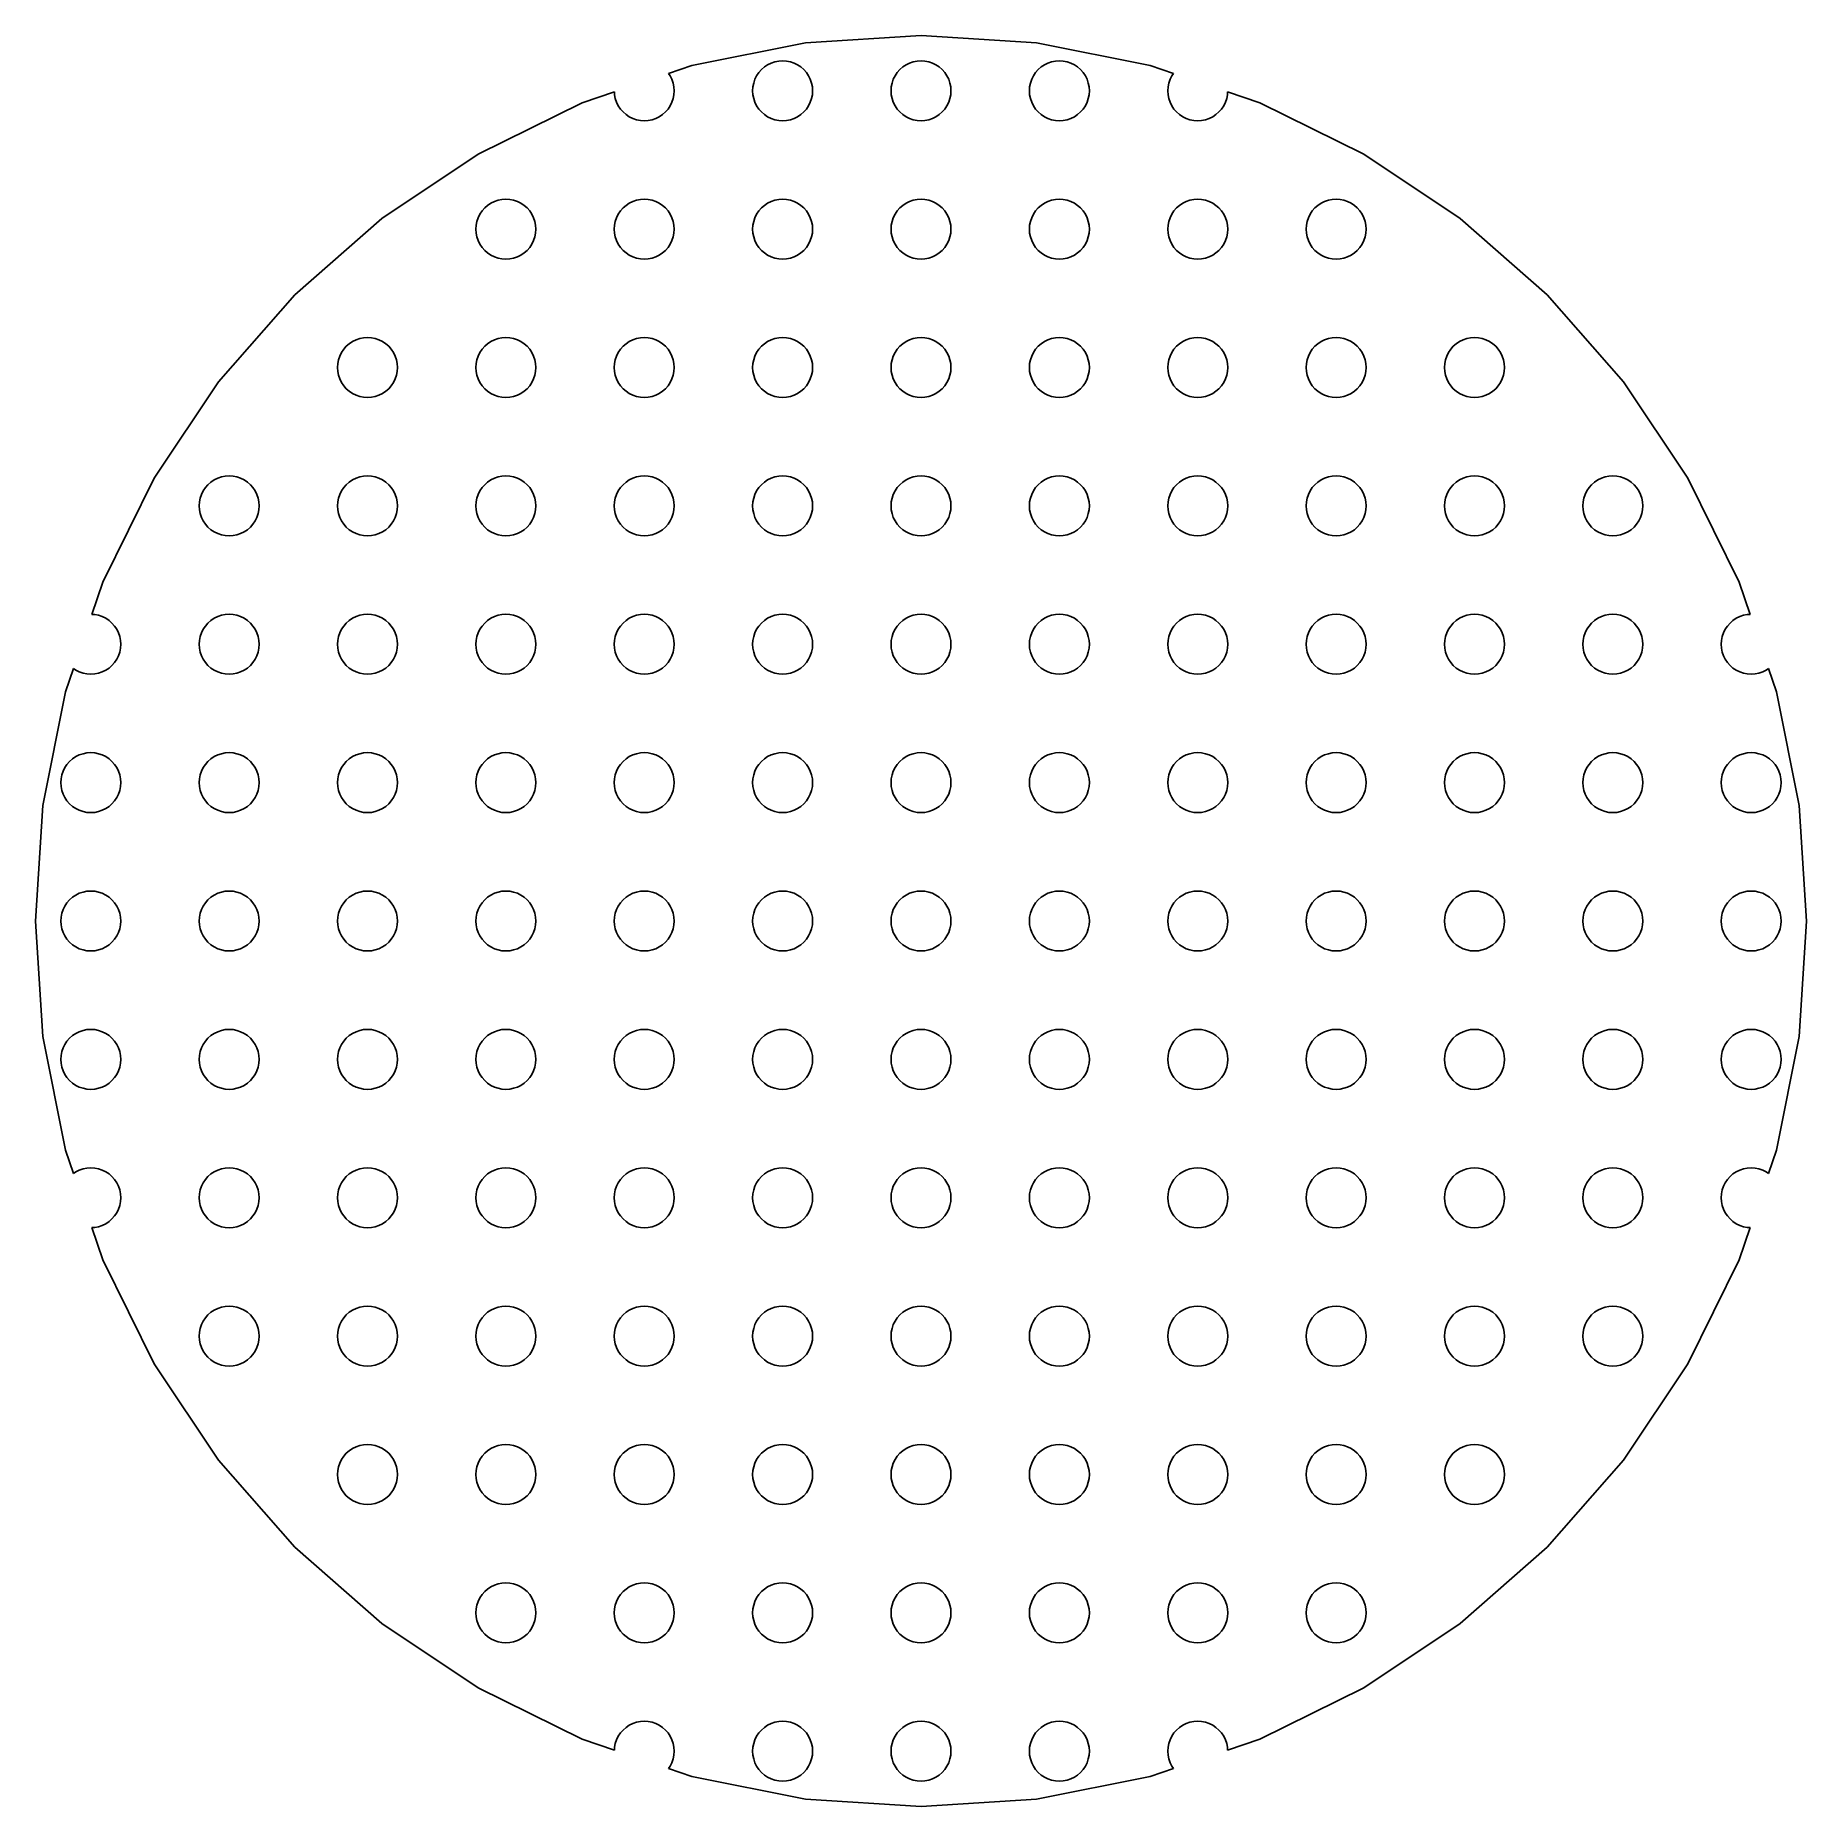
# Model space of a CAD drawing. Header units: metres. Extents: x -96 to 96, y -96 to 96.
import ezdxf

# ---------------------------------------------------------------- set-up
doc = ezdxf.new("R2010")
doc.units = ezdxf.units.M

msp = doc.modelspace()

# ---------------------------------------------------------------- linework, layer by layer
for p, q in [((0, 96), (-12.5305, 95.1787)), ((12.5305, 95.1787), (0, 96)), ((-12.5305, 95.1787), (-24.8466, 92.7289)), ((24.8466, 92.7289), (12.5305, 95.1787)), ((-24.8466, 92.7289), (-27.3542, 91.8777)), ((-17.5784, 91.9785), (-17.2981, 92.2981)), ((-17.2981, 92.2981), (-16.9785, 92.5784)), ((-16.9785, 92.5784), (-16.625, 92.8146)), ((-16.625, 92.8146), (-16.2437, 93.0026)), ((-16.2437, 93.0026), (-15.8412, 93.1393)), ((-15.8412, 93.1393), (-15.4242, 93.2222)), ((-15.4242, 93.2222), (-15, 93.25)), ((-15, 93.25), (-14.5758, 93.2222)), ((-14.5758, 93.2222), (-14.1588, 93.1393)), ((-14.1588, 93.1393), (-13.7563, 93.0026)), ((-13.7563, 93.0026), (-13.375, 92.8146)), ((-13.375, 92.8146), (-13.0215, 92.5784)), ((-13.0215, 92.5784), (-12.7019, 92.2981)), ((-12.7019, 92.2981), (-12.4216, 91.9785)), ((-2.57838, 91.9785), (-2.2981, 92.2981)), ((-2.2981, 92.2981), (-1.97847, 92.5784)), ((-1.97847, 92.5784), (-1.625, 92.8146)), ((-1.625, 92.8146), (-1.24371, 93.0026)), ((-1.24371, 93.0026), (-0.84116, 93.1393)), ((-0.84116, 93.1393), (-0.42421, 93.2222)), ((-0.42421, 93.2222), (0, 93.25)), ((0, 93.25), (0.42421, 93.2222)), ((0.42421, 93.2222), (0.84116, 93.1393)), ((0.84116, 93.1393), (1.24371, 93.0026)), ((1.24371, 93.0026), (1.625, 92.8146)), ((1.625, 92.8146), (1.97847, 92.5784)), ((1.97847, 92.5784), (2.2981, 92.2981)), ((2.2981, 92.2981), (2.57838, 91.9785)), ((12.4216, 91.9785), (12.7019, 92.2981)), ((12.7019, 92.2981), (13.0215, 92.5784)), ((13.0215, 92.5784), (13.375, 92.8146)), ((13.375, 92.8146), (13.7563, 93.0026)), ((13.7563, 93.0026), (14.1588, 93.1393)), ((14.1588, 93.1393), (14.5758, 93.2222)), ((14.5758, 93.2222), (15, 93.25)), ((15, 93.25), (15.4242, 93.2222)), ((15.4242, 93.2222), (15.8412, 93.1393)), ((15.8412, 93.1393), (16.2437, 93.0026)), ((16.2437, 93.0026), (16.625, 92.8146)), ((16.625, 92.8146), (16.9785, 92.5784)), ((16.9785, 92.5784), (17.2981, 92.2981)), ((17.2981, 92.2981), (17.5784, 91.9785)), ((27.3542, 91.8777), (24.8466, 92.7289)), ((-27.3542, 91.8777), (-27.1854, 91.625)), ((-27.1854, 91.625), (-26.9974, 91.2437)), ((-26.9974, 91.2437), (-26.8607, 90.8412)), ((-26.8607, 90.8412), (-26.7778, 90.4242)), ((-26.7778, 90.4242), (-26.75, 90)), ((-18.25, 90), (-18.2222, 90.4242)), ((-18.2222, 90.4242), (-18.1393, 90.8412)), ((-18.1393, 90.8412), (-18.0026, 91.2437)), ((-18.0026, 91.2437), (-17.8146, 91.625)), ((-17.8146, 91.625), (-17.5784, 91.9785)), ((-12.4216, 91.9785), (-12.1854, 91.625)), ((-12.1854, 91.625), (-11.9974, 91.2437)), ((-11.9974, 91.2437), (-11.8607, 90.8412)), ((-11.8607, 90.8412), (-11.7778, 90.4242)), ((-11.7778, 90.4242), (-11.75, 90)), ((-3.25, 90), (-3.22218, 90.4242)), ((-3.22218, 90.4242), (-3.13925, 90.8412)), ((-3.13925, 90.8412), (-3.00259, 91.2437)), ((-3.00259, 91.2437), (-2.81458, 91.625)), ((-2.81458, 91.625), (-2.57838, 91.9785)), ((2.57838, 91.9785), (2.81458, 91.625)), ((2.81458, 91.625), (3.00259, 91.2437)), ((3.00259, 91.2437), (3.13925, 90.8412)), ((3.13925, 90.8412), (3.22218, 90.4242)), ((3.22218, 90.4242), (3.25, 90)), ((11.75, 90), (11.7778, 90.4242)), ((11.7778, 90.4242), (11.8607, 90.8412)), ((11.8607, 90.8412), (11.9974, 91.2437)), ((11.9974, 91.2437), (12.1854, 91.625)), ((12.1854, 91.625), (12.4216, 91.9785)), ((17.5784, 91.9785), (17.8146, 91.625)), ((17.8146, 91.625), (18.0026, 91.2437)), ((18.0026, 91.2437), (18.1393, 90.8412)), ((18.1393, 90.8412), (18.2222, 90.4242)), ((18.2222, 90.4242), (18.25, 90)), ((26.75, 90), (26.7778, 90.4242)), ((26.7778, 90.4242), (26.8607, 90.8412)), ((26.8607, 90.8412), (26.9974, 91.2437)), ((26.9974, 91.2437), (27.1854, 91.625)), ((27.1854, 91.625), (27.3542, 91.8777)), ((-36.7376, 88.6924), (-48, 83.1384)), ((-33.2421, 89.879), (-36.7376, 88.6924)), ((-33.2222, 89.5758), (-33.2421, 89.879)), ((-33.1393, 89.1588), (-33.2222, 89.5758)), ((-33.0026, 88.7563), (-33.1393, 89.1588)), ((-32.8146, 88.375), (-33.0026, 88.7563)), ((-32.5784, 88.0215), (-32.8146, 88.375)), ((-27.1854, 88.375), (-27.4216, 88.0215)), ((-26.9974, 88.7563), (-27.1854, 88.375)), ((-26.8607, 89.1588), (-26.9974, 88.7563)), ((-26.7778, 89.5758), (-26.8607, 89.1588)), ((-26.75, 90), (-26.7778, 89.5758)), ((-18.2222, 89.5758), (-18.25, 90)), ((-18.1393, 89.1588), (-18.2222, 89.5758)), ((-18.0026, 88.7563), (-18.1393, 89.1588)), ((-17.8146, 88.375), (-18.0026, 88.7563)), ((-17.5784, 88.0215), (-17.8146, 88.375)), ((-12.1854, 88.375), (-12.4216, 88.0215)), ((-11.9974, 88.7563), (-12.1854, 88.375)), ((-11.8607, 89.1588), (-11.9974, 88.7563)), ((-11.7778, 89.5758), (-11.8607, 89.1588)), ((-11.75, 90), (-11.7778, 89.5758)), ((-3.22218, 89.5758), (-3.25, 90)), ((-3.13925, 89.1588), (-3.22218, 89.5758)), ((-3.00259, 88.7563), (-3.13925, 89.1588)), ((-2.81458, 88.375), (-3.00259, 88.7563)), ((-2.57838, 88.0215), (-2.81458, 88.375)), ((2.81458, 88.375), (2.57838, 88.0215)), ((3.00259, 88.7563), (2.81458, 88.375)), ((3.13925, 89.1588), (3.00259, 88.7563)), ((3.22218, 89.5758), (3.13925, 89.1588)), ((3.25, 90), (3.22218, 89.5758)), ((11.7778, 89.5758), (11.75, 90)), ((11.8607, 89.1588), (11.7778, 89.5758)), ((11.9974, 88.7563), (11.8607, 89.1588)), ((12.1854, 88.375), (11.9974, 88.7563)), ((12.4216, 88.0215), (12.1854, 88.375)), ((17.8146, 88.375), (17.5784, 88.0215)), ((18.0026, 88.7563), (17.8146, 88.375)), ((18.1393, 89.1588), (18.0026, 88.7563)), ((18.2222, 89.5758), (18.1393, 89.1588)), ((18.25, 90), (18.2222, 89.5758)), ((26.7778, 89.5758), (26.75, 90)), ((26.8607, 89.1588), (26.7778, 89.5758)), ((26.9974, 88.7563), (26.8607, 89.1588)), ((27.1854, 88.375), (26.9974, 88.7563)), ((27.4216, 88.0215), (27.1854, 88.375)), ((32.8146, 88.375), (32.5784, 88.0215)), ((33.0026, 88.7563), (32.8146, 88.375)), ((33.1393, 89.1588), (33.0026, 88.7563)), ((33.2222, 89.5758), (33.1393, 89.1588)), ((33.2421, 89.879), (33.2222, 89.5758)), ((36.7376, 88.6924), (33.2421, 89.879)), ((48, 83.1384), (36.7376, 88.6924)), ((-32.2981, 87.7019), (-32.5784, 88.0215)), ((-31.9785, 87.4216), (-32.2981, 87.7019)), ((-31.625, 87.1854), (-31.9785, 87.4216)), ((-31.2437, 86.9974), (-31.625, 87.1854)), ((-30.8412, 86.8607), (-31.2437, 86.9974)), ((-30.4242, 86.7778), (-30.8412, 86.8607)), ((-30, 86.75), (-30.4242, 86.7778)), ((-29.5758, 86.7778), (-30, 86.75)), ((-29.1588, 86.8607), (-29.5758, 86.7778)), ((-28.7563, 86.9974), (-29.1588, 86.8607)), ((-28.375, 87.1854), (-28.7563, 86.9974)), ((-28.0215, 87.4216), (-28.375, 87.1854)), ((-27.7019, 87.7019), (-28.0215, 87.4216)), ((-27.4216, 88.0215), (-27.7019, 87.7019)), ((-17.2981, 87.7019), (-17.5784, 88.0215)), ((-16.9785, 87.4216), (-17.2981, 87.7019)), ((-16.625, 87.1854), (-16.9785, 87.4216)), ((-16.2437, 86.9974), (-16.625, 87.1854)), ((-15.8412, 86.8607), (-16.2437, 86.9974)), ((-15.4242, 86.7778), (-15.8412, 86.8607)), ((-15, 86.75), (-15.4242, 86.7778)), ((-14.5758, 86.7778), (-15, 86.75)), ((-14.1588, 86.8607), (-14.5758, 86.7778)), ((-13.7563, 86.9974), (-14.1588, 86.8607)), ((-13.375, 87.1854), (-13.7563, 86.9974)), ((-13.0215, 87.4216), (-13.375, 87.1854)), ((-12.7019, 87.7019), (-13.0215, 87.4216)), ((-12.4216, 88.0215), (-12.7019, 87.7019)), ((-2.2981, 87.7019), (-2.57838, 88.0215)), ((-1.97847, 87.4216), (-2.2981, 87.7019)), ((-1.625, 87.1854), (-1.97847, 87.4216)), ((-1.24371, 86.9974), (-1.625, 87.1854)), ((-0.84116, 86.8607), (-1.24371, 86.9974)), ((-0.42421, 86.7778), (-0.84116, 86.8607)), ((0, 86.75), (-0.42421, 86.7778)), ((0.42421, 86.7778), (0, 86.75)), ((0.84116, 86.8607), (0.42421, 86.7778)), ((1.24371, 86.9974), (0.84116, 86.8607)), ((1.625, 87.1854), (1.24371, 86.9974)), ((1.97847, 87.4216), (1.625, 87.1854)), ((2.2981, 87.7019), (1.97847, 87.4216)), ((2.57838, 88.0215), (2.2981, 87.7019)), ((12.7019, 87.7019), (12.4216, 88.0215)), ((13.0215, 87.4216), (12.7019, 87.7019)), ((13.375, 87.1854), (13.0215, 87.4216)), ((13.7563, 86.9974), (13.375, 87.1854)), ((14.1588, 86.8607), (13.7563, 86.9974)), ((14.5758, 86.7778), (14.1588, 86.8607)), ((15, 86.75), (14.5758, 86.7778)), ((15.4242, 86.7778), (15, 86.75)), ((15.8412, 86.8607), (15.4242, 86.7778)), ((16.2437, 86.9974), (15.8412, 86.8607)), ((16.625, 87.1854), (16.2437, 86.9974)), ((16.9785, 87.4216), (16.625, 87.1854)), ((17.2981, 87.7019), (16.9785, 87.4216)), ((17.5784, 88.0215), (17.2981, 87.7019)), ((27.7019, 87.7019), (27.4216, 88.0215)), ((28.0215, 87.4216), (27.7019, 87.7019)), ((28.375, 87.1854), (28.0215, 87.4216)), ((28.7563, 86.9974), (28.375, 87.1854)), ((29.1588, 86.8607), (28.7563, 86.9974)), ((29.5758, 86.7778), (29.1588, 86.8607)), ((30, 86.75), (29.5758, 86.7778)), ((30.4242, 86.7778), (30, 86.75)), ((30.8412, 86.8607), (30.4242, 86.7778)), ((31.2437, 86.9974), (30.8412, 86.8607)), ((31.625, 87.1854), (31.2437, 86.9974)), ((31.9785, 87.4216), (31.625, 87.1854)), ((32.2981, 87.7019), (31.9785, 87.4216)), ((32.5784, 88.0215), (32.2981, 87.7019)), ((-48, 83.1384), (-58.4411, 76.1619)), ((58.4411, 76.1619), (48, 83.1384)), ((-47.8146, 76.625), (-47.5784, 76.9785)), ((-47.5784, 76.9785), (-47.2981, 77.2981)), ((-47.2981, 77.2981), (-46.9785, 77.5784)), ((-46.9785, 77.5784), (-46.625, 77.8146)), ((-46.625, 77.8146), (-46.2437, 78.0026)), ((-46.2437, 78.0026), (-45.8412, 78.1393)), ((-45.8412, 78.1393), (-45.4242, 78.2222)), ((-45.4242, 78.2222), (-45, 78.25)), ((-45, 78.25), (-44.5758, 78.2222)), ((-44.5758, 78.2222), (-44.1588, 78.1393)), ((-44.1588, 78.1393), (-43.7563, 78.0026)), ((-43.7563, 78.0026), (-43.375, 77.8146)), ((-43.375, 77.8146), (-43.0215, 77.5784)), ((-43.0215, 77.5784), (-42.7019, 77.2981)), ((-42.7019, 77.2981), (-42.4216, 76.9785)), ((-42.4216, 76.9785), (-42.1854, 76.625)), ((-32.8146, 76.625), (-32.5784, 76.9785)), ((-32.5784, 76.9785), (-32.2981, 77.2981)), ((-32.2981, 77.2981), (-31.9785, 77.5784)), ((-31.9785, 77.5784), (-31.625, 77.8146)), ((-31.625, 77.8146), (-31.2437, 78.0026)), ((-31.2437, 78.0026), (-30.8412, 78.1393)), ((-30.8412, 78.1393), (-30.4242, 78.2222)), ((-30.4242, 78.2222), (-30, 78.25)), ((-30, 78.25), (-29.5758, 78.2222)), ((-29.5758, 78.2222), (-29.1588, 78.1393)), ((-29.1588, 78.1393), (-28.7563, 78.0026)), ((-28.7563, 78.0026), (-28.375, 77.8146)), ((-28.375, 77.8146), (-28.0215, 77.5784)), ((-28.0215, 77.5784), (-27.7019, 77.2981)), ((-27.7019, 77.2981), (-27.4216, 76.9785)), ((-27.4216, 76.9785), (-27.1854, 76.625)), ((-17.8146, 76.625), (-17.5784, 76.9785)), ((-17.5784, 76.9785), (-17.2981, 77.2981)), ((-17.2981, 77.2981), (-16.9785, 77.5784)), ((-16.9785, 77.5784), (-16.625, 77.8146)), ((-16.625, 77.8146), (-16.2437, 78.0026)), ((-16.2437, 78.0026), (-15.8412, 78.1393)), ((-15.8412, 78.1393), (-15.4242, 78.2222)), ((-15.4242, 78.2222), (-15, 78.25)), ((-15, 78.25), (-14.5758, 78.2222)), ((-14.5758, 78.2222), (-14.1588, 78.1393)), ((-14.1588, 78.1393), (-13.7563, 78.0026)), ((-13.7563, 78.0026), (-13.375, 77.8146)), ((-13.375, 77.8146), (-13.0215, 77.5784)), ((-13.0215, 77.5784), (-12.7019, 77.2981)), ((-12.7019, 77.2981), (-12.4216, 76.9785)), ((-12.4216, 76.9785), (-12.1854, 76.625)), ((-2.81458, 76.625), (-2.57838, 76.9785)), ((-2.57838, 76.9785), (-2.2981, 77.2981)), ((-2.2981, 77.2981), (-1.97847, 77.5784)), ((-1.97847, 77.5784), (-1.625, 77.8146)), ((-1.625, 77.8146), (-1.24371, 78.0026)), ((-1.24371, 78.0026), (-0.84116, 78.1393)), ((-0.84116, 78.1393), (-0.42421, 78.2222)), ((-0.42421, 78.2222), (0, 78.25)), ((0, 78.25), (0.42421, 78.2222)), ((0.42421, 78.2222), (0.84116, 78.1393)), ((0.84116, 78.1393), (1.24371, 78.0026)), ((1.24371, 78.0026), (1.625, 77.8146)), ((1.625, 77.8146), (1.97847, 77.5784)), ((1.97847, 77.5784), (2.2981, 77.2981)), ((2.2981, 77.2981), (2.57838, 76.9785)), ((2.57838, 76.9785), (2.81458, 76.625)), ((12.1854, 76.625), (12.4216, 76.9785)), ((12.4216, 76.9785), (12.7019, 77.2981)), ((12.7019, 77.2981), (13.0215, 77.5784)), ((13.0215, 77.5784), (13.375, 77.8146)), ((13.375, 77.8146), (13.7563, 78.0026)), ((13.7563, 78.0026), (14.1588, 78.1393)), ((14.1588, 78.1393), (14.5758, 78.2222)), ((14.5758, 78.2222), (15, 78.25)), ((15, 78.25), (15.4242, 78.2222)), ((15.4242, 78.2222), (15.8412, 78.1393)), ((15.8412, 78.1393), (16.2437, 78.0026)), ((16.2437, 78.0026), (16.625, 77.8146)), ((16.625, 77.8146), (16.9785, 77.5784)), ((16.9785, 77.5784), (17.2981, 77.2981)), ((17.2981, 77.2981), (17.5784, 76.9785)), ((17.5784, 76.9785), (17.8146, 76.625)), ((27.1854, 76.625), (27.4216, 76.9785)), ((27.4216, 76.9785), (27.7019, 77.2981)), ((27.7019, 77.2981), (28.0215, 77.5784)), ((28.0215, 77.5784), (28.375, 77.8146)), ((28.375, 77.8146), (28.7563, 78.0026)), ((28.7563, 78.0026), (29.1588, 78.1393)), ((29.1588, 78.1393), (29.5758, 78.2222)), ((29.5758, 78.2222), (30, 78.25)), ((30, 78.25), (30.4242, 78.2222)), ((30.4242, 78.2222), (30.8412, 78.1393)), ((30.8412, 78.1393), (31.2437, 78.0026)), ((31.2437, 78.0026), (31.625, 77.8146)), ((31.625, 77.8146), (31.9785, 77.5784)), ((31.9785, 77.5784), (32.2981, 77.2981)), ((32.2981, 77.2981), (32.5784, 76.9785)), ((32.5784, 76.9785), (32.8146, 76.625)), ((42.1854, 76.625), (42.4216, 76.9785)), ((42.4216, 76.9785), (42.7019, 77.2981)), ((42.7019, 77.2981), (43.0215, 77.5784)), ((43.0215, 77.5784), (43.375, 77.8146)), ((43.375, 77.8146), (43.7563, 78.0026)), ((43.7563, 78.0026), (44.1588, 78.1393)), ((44.1588, 78.1393), (44.5758, 78.2222)), ((44.5758, 78.2222), (45, 78.25)), ((45, 78.25), (45.4242, 78.2222)), ((45.4242, 78.2222), (45.8412, 78.1393)), ((45.8412, 78.1393), (46.2437, 78.0026)), ((46.2437, 78.0026), (46.625, 77.8146)), ((46.625, 77.8146), (46.9785, 77.5784)), ((46.9785, 77.5784), (47.2981, 77.2981)), ((47.2981, 77.2981), (47.5784, 76.9785)), ((47.5784, 76.9785), (47.8146, 76.625)), ((-58.4411, 76.1619), (-67.8822, 67.8822)), ((-48.25, 75), (-48.2222, 75.4242)), ((-48.2222, 74.5758), (-48.25, 75)), ((-48.2222, 75.4242), (-48.1393, 75.8412)), ((-48.1393, 75.8412), (-48.0026, 76.2437)), ((-48.0026, 76.2437), (-47.8146, 76.625)), ((-42.1854, 76.625), (-41.9974, 76.2437)), ((-41.9974, 76.2437), (-41.8607, 75.8412)), ((-41.8607, 75.8412), (-41.7778, 75.4242)), ((-41.7778, 75.4242), (-41.75, 75)), ((-41.75, 75), (-41.7778, 74.5758)), ((-33.25, 75), (-33.2222, 75.4242)), ((-33.2222, 74.5758), (-33.25, 75)), ((-33.2222, 75.4242), (-33.1393, 75.8412)), ((-33.1393, 75.8412), (-33.0026, 76.2437)), ((-33.0026, 76.2437), (-32.8146, 76.625)), ((-27.1854, 76.625), (-26.9974, 76.2437)), ((-26.9974, 76.2437), (-26.8607, 75.8412)), ((-26.8607, 75.8412), (-26.7778, 75.4242)), ((-26.7778, 75.4242), (-26.75, 75)), ((-26.75, 75), (-26.7778, 74.5758)), ((-18.25, 75), (-18.2222, 75.4242)), ((-18.2222, 74.5758), (-18.25, 75)), ((-18.2222, 75.4242), (-18.1393, 75.8412)), ((-18.1393, 75.8412), (-18.0026, 76.2437)), ((-18.0026, 76.2437), (-17.8146, 76.625)), ((-12.1854, 76.625), (-11.9974, 76.2437)), ((-11.9974, 76.2437), (-11.8607, 75.8412)), ((-11.8607, 75.8412), (-11.7778, 75.4242)), ((-11.7778, 75.4242), (-11.75, 75)), ((-11.75, 75), (-11.7778, 74.5758)), ((-3.25, 75), (-3.22218, 75.4242)), ((-3.22218, 74.5758), (-3.25, 75)), ((-3.22218, 75.4242), (-3.13925, 75.8412)), ((-3.13925, 75.8412), (-3.00259, 76.2437)), ((-3.00259, 76.2437), (-2.81458, 76.625)), ((2.81458, 76.625), (3.00259, 76.2437)), ((3.00259, 76.2437), (3.13925, 75.8412)), ((3.13925, 75.8412), (3.22218, 75.4242)), ((3.22218, 75.4242), (3.25, 75)), ((3.25, 75), (3.22218, 74.5758)), ((11.75, 75), (11.7778, 75.4242)), ((11.7778, 74.5758), (11.75, 75)), ((11.7778, 75.4242), (11.8607, 75.8412)), ((11.8607, 75.8412), (11.9974, 76.2437)), ((11.9974, 76.2437), (12.1854, 76.625)), ((17.8146, 76.625), (18.0026, 76.2437)), ((18.0026, 76.2437), (18.1393, 75.8412)), ((18.1393, 75.8412), (18.2222, 75.4242)), ((18.2222, 75.4242), (18.25, 75)), ((18.25, 75), (18.2222, 74.5758)), ((26.75, 75), (26.7778, 75.4242)), ((26.7778, 74.5758), (26.75, 75)), ((26.7778, 75.4242), (26.8607, 75.8412)), ((26.8607, 75.8412), (26.9974, 76.2437)), ((26.9974, 76.2437), (27.1854, 76.625)), ((32.8146, 76.625), (33.0026, 76.2437)), ((33.0026, 76.2437), (33.1393, 75.8412)), ((33.1393, 75.8412), (33.2222, 75.4242)), ((33.2222, 75.4242), (33.25, 75)), ((33.25, 75), (33.2222, 74.5758)), ((41.75, 75), (41.7778, 75.4242)), ((41.7778, 74.5758), (41.75, 75)), ((41.7778, 75.4242), (41.8607, 75.8412)), ((41.8607, 75.8412), (41.9974, 76.2437)), ((41.9974, 76.2437), (42.1854, 76.625)), ((47.8146, 76.625), (48.0026, 76.2437)), ((48.0026, 76.2437), (48.1393, 75.8412)), ((48.1393, 75.8412), (48.2222, 75.4242)), ((48.2222, 75.4242), (48.25, 75)), ((48.25, 75), (48.2222, 74.5758)), ((67.8822, 67.8822), (58.4411, 76.1619)), ((-48.1393, 74.1588), (-48.2222, 74.5758)), ((-48.0026, 73.7563), (-48.1393, 74.1588)), ((-47.8146, 73.375), (-48.0026, 73.7563)), ((-47.5784, 73.0215), (-47.8146, 73.375)), ((-47.2981, 72.7019), (-47.5784, 73.0215)), ((-42.4216, 73.0215), (-42.7019, 72.7019)), ((-42.1854, 73.375), (-42.4216, 73.0215)), ((-41.9974, 73.7563), (-42.1854, 73.375)), ((-41.8607, 74.1588), (-41.9974, 73.7563)), ((-41.7778, 74.5758), (-41.8607, 74.1588)), ((-33.1393, 74.1588), (-33.2222, 74.5758)), ((-33.0026, 73.7563), (-33.1393, 74.1588)), ((-32.8146, 73.375), (-33.0026, 73.7563)), ((-32.5784, 73.0215), (-32.8146, 73.375)), ((-32.2981, 72.7019), (-32.5784, 73.0215)), ((-27.4216, 73.0215), (-27.7019, 72.7019)), ((-27.1854, 73.375), (-27.4216, 73.0215)), ((-26.9974, 73.7563), (-27.1854, 73.375)), ((-26.8607, 74.1588), (-26.9974, 73.7563)), ((-26.7778, 74.5758), (-26.8607, 74.1588)), ((-18.1393, 74.1588), (-18.2222, 74.5758)), ((-18.0026, 73.7563), (-18.1393, 74.1588)), ((-17.8146, 73.375), (-18.0026, 73.7563)), ((-17.5784, 73.0215), (-17.8146, 73.375)), ((-17.2981, 72.7019), (-17.5784, 73.0215)), ((-12.4216, 73.0215), (-12.7019, 72.7019)), ((-12.1854, 73.375), (-12.4216, 73.0215)), ((-11.9974, 73.7563), (-12.1854, 73.375)), ((-11.8607, 74.1588), (-11.9974, 73.7563)), ((-11.7778, 74.5758), (-11.8607, 74.1588)), ((-3.13925, 74.1588), (-3.22218, 74.5758)), ((-3.00259, 73.7563), (-3.13925, 74.1588)), ((-2.81458, 73.375), (-3.00259, 73.7563)), ((-2.57838, 73.0215), (-2.81458, 73.375)), ((-2.2981, 72.7019), (-2.57838, 73.0215)), ((2.57838, 73.0215), (2.2981, 72.7019)), ((2.81458, 73.375), (2.57838, 73.0215)), ((3.00259, 73.7563), (2.81458, 73.375)), ((3.13925, 74.1588), (3.00259, 73.7563)), ((3.22218, 74.5758), (3.13925, 74.1588)), ((11.8607, 74.1588), (11.7778, 74.5758)), ((11.9974, 73.7563), (11.8607, 74.1588)), ((12.1854, 73.375), (11.9974, 73.7563)), ((12.4216, 73.0215), (12.1854, 73.375)), ((12.7019, 72.7019), (12.4216, 73.0215)), ((17.5784, 73.0215), (17.2981, 72.7019)), ((17.8146, 73.375), (17.5784, 73.0215)), ((18.0026, 73.7563), (17.8146, 73.375)), ((18.1393, 74.1588), (18.0026, 73.7563)), ((18.2222, 74.5758), (18.1393, 74.1588)), ((26.8607, 74.1588), (26.7778, 74.5758)), ((26.9974, 73.7563), (26.8607, 74.1588)), ((27.1854, 73.375), (26.9974, 73.7563)), ((27.4216, 73.0215), (27.1854, 73.375)), ((27.7019, 72.7019), (27.4216, 73.0215)), ((32.5784, 73.0215), (32.2981, 72.7019)), ((32.8146, 73.375), (32.5784, 73.0215)), ((33.0026, 73.7563), (32.8146, 73.375)), ((33.1393, 74.1588), (33.0026, 73.7563)), ((33.2222, 74.5758), (33.1393, 74.1588)), ((41.8607, 74.1588), (41.7778, 74.5758)), ((41.9974, 73.7563), (41.8607, 74.1588)), ((42.1854, 73.375), (41.9974, 73.7563)), ((42.4216, 73.0215), (42.1854, 73.375)), ((42.7019, 72.7019), (42.4216, 73.0215)), ((47.5784, 73.0215), (47.2981, 72.7019)), ((47.8146, 73.375), (47.5784, 73.0215)), ((48.0026, 73.7563), (47.8146, 73.375)), ((48.1393, 74.1588), (48.0026, 73.7563)), ((48.2222, 74.5758), (48.1393, 74.1588)), ((-46.9785, 72.4216), (-47.2981, 72.7019)), ((-46.625, 72.1854), (-46.9785, 72.4216)), ((-46.2437, 71.9974), (-46.625, 72.1854)), ((-45.8412, 71.8607), (-46.2437, 71.9974)), ((-45.4242, 71.7778), (-45.8412, 71.8607)), ((-45, 71.75), (-45.4242, 71.7778)), ((-44.5758, 71.7778), (-45, 71.75)), ((-44.1588, 71.8607), (-44.5758, 71.7778)), ((-43.7563, 71.9974), (-44.1588, 71.8607)), ((-43.375, 72.1854), (-43.7563, 71.9974)), ((-43.0215, 72.4216), (-43.375, 72.1854)), ((-42.7019, 72.7019), (-43.0215, 72.4216)), ((-31.9785, 72.4216), (-32.2981, 72.7019)), ((-31.625, 72.1854), (-31.9785, 72.4216)), ((-31.2437, 71.9974), (-31.625, 72.1854)), ((-30.8412, 71.8607), (-31.2437, 71.9974)), ((-30.4242, 71.7778), (-30.8412, 71.8607)), ((-30, 71.75), (-30.4242, 71.7778)), ((-29.5758, 71.7778), (-30, 71.75)), ((-29.1588, 71.8607), (-29.5758, 71.7778)), ((-28.7563, 71.9974), (-29.1588, 71.8607)), ((-28.375, 72.1854), (-28.7563, 71.9974)), ((-28.0215, 72.4216), (-28.375, 72.1854)), ((-27.7019, 72.7019), (-28.0215, 72.4216)), ((-16.9785, 72.4216), (-17.2981, 72.7019)), ((-16.625, 72.1854), (-16.9785, 72.4216)), ((-16.2437, 71.9974), (-16.625, 72.1854)), ((-15.8412, 71.8607), (-16.2437, 71.9974)), ((-15.4242, 71.7778), (-15.8412, 71.8607)), ((-15, 71.75), (-15.4242, 71.7778)), ((-14.5758, 71.7778), (-15, 71.75)), ((-14.1588, 71.8607), (-14.5758, 71.7778)), ((-13.7563, 71.9974), (-14.1588, 71.8607)), ((-13.375, 72.1854), (-13.7563, 71.9974)), ((-13.0215, 72.4216), (-13.375, 72.1854)), ((-12.7019, 72.7019), (-13.0215, 72.4216)), ((-1.97847, 72.4216), (-2.2981, 72.7019)), ((-1.625, 72.1854), (-1.97847, 72.4216)), ((-1.24371, 71.9974), (-1.625, 72.1854)), ((-0.84116, 71.8607), (-1.24371, 71.9974)), ((-0.42421, 71.7778), (-0.84116, 71.8607)), ((0, 71.75), (-0.42421, 71.7778)), ((0.42421, 71.7778), (0, 71.75)), ((0.84116, 71.8607), (0.42421, 71.7778)), ((1.24371, 71.9974), (0.84116, 71.8607)), ((1.625, 72.1854), (1.24371, 71.9974)), ((1.97847, 72.4216), (1.625, 72.1854)), ((2.2981, 72.7019), (1.97847, 72.4216)), ((13.0215, 72.4216), (12.7019, 72.7019)), ((13.375, 72.1854), (13.0215, 72.4216)), ((13.7563, 71.9974), (13.375, 72.1854)), ((14.1588, 71.8607), (13.7563, 71.9974)), ((14.5758, 71.7778), (14.1588, 71.8607)), ((15, 71.75), (14.5758, 71.7778)), ((15.4242, 71.7778), (15, 71.75)), ((15.8412, 71.8607), (15.4242, 71.7778)), ((16.2437, 71.9974), (15.8412, 71.8607)), ((16.625, 72.1854), (16.2437, 71.9974)), ((16.9785, 72.4216), (16.625, 72.1854)), ((17.2981, 72.7019), (16.9785, 72.4216)), ((28.0215, 72.4216), (27.7019, 72.7019)), ((28.375, 72.1854), (28.0215, 72.4216)), ((28.7563, 71.9974), (28.375, 72.1854)), ((29.1588, 71.8607), (28.7563, 71.9974)), ((29.5758, 71.7778), (29.1588, 71.8607)), ((30, 71.75), (29.5758, 71.7778)), ((30.4242, 71.7778), (30, 71.75)), ((30.8412, 71.8607), (30.4242, 71.7778)), ((31.2437, 71.9974), (30.8412, 71.8607)), ((31.625, 72.1854), (31.2437, 71.9974)), ((31.9785, 72.4216), (31.625, 72.1854)), ((32.2981, 72.7019), (31.9785, 72.4216)), ((43.0215, 72.4216), (42.7019, 72.7019)), ((43.375, 72.1854), (43.0215, 72.4216)), ((43.7563, 71.9974), (43.375, 72.1854)), ((44.1588, 71.8607), (43.7563, 71.9974)), ((44.5758, 71.7778), (44.1588, 71.8607)), ((45, 71.75), (44.5758, 71.7778)), ((45.4242, 71.7778), (45, 71.75)), ((45.8412, 71.8607), (45.4242, 71.7778)), ((46.2437, 71.9974), (45.8412, 71.8607)), ((46.625, 72.1854), (46.2437, 71.9974)), ((46.9785, 72.4216), (46.625, 72.1854)), ((47.2981, 72.7019), (46.9785, 72.4216)), ((-67.8822, 67.8822), (-76.1619, 58.4411)), ((76.1619, 58.4411), (67.8822, 67.8822)), ((-63.0026, 61.2437), (-62.8146, 61.625)), ((-62.8146, 61.625), (-62.5784, 61.9785)), ((-62.5784, 61.9785), (-62.2981, 62.2981)), ((-62.2981, 62.2981), (-61.9785, 62.5784)), ((-61.9785, 62.5784), (-61.625, 62.8146)), ((-61.625, 62.8146), (-61.2437, 63.0026)), ((-61.2437, 63.0026), (-60.8412, 63.1393)), ((-60.8412, 63.1393), (-60.4242, 63.2222)), ((-60.4242, 63.2222), (-60, 63.25)), ((-60, 63.25), (-59.5758, 63.2222)), ((-59.5758, 63.2222), (-59.1588, 63.1393)), ((-59.1588, 63.1393), (-58.7563, 63.0026)), ((-58.7563, 63.0026), (-58.375, 62.8146)), ((-58.375, 62.8146), (-58.0215, 62.5784)), ((-58.0215, 62.5784), (-57.7019, 62.2981)), ((-57.7019, 62.2981), (-57.4216, 61.9785)), ((-57.4216, 61.9785), (-57.1854, 61.625)), ((-57.1854, 61.625), (-56.9974, 61.2437)), ((-48.0026, 61.2437), (-47.8146, 61.625)), ((-47.8146, 61.625), (-47.5784, 61.9785)), ((-47.5784, 61.9785), (-47.2981, 62.2981)), ((-47.2981, 62.2981), (-46.9785, 62.5784)), ((-46.9785, 62.5784), (-46.625, 62.8146)), ((-46.625, 62.8146), (-46.2437, 63.0026)), ((-46.2437, 63.0026), (-45.8412, 63.1393)), ((-45.8412, 63.1393), (-45.4242, 63.2222)), ((-45.4242, 63.2222), (-45, 63.25)), ((-45, 63.25), (-44.5758, 63.2222)), ((-44.5758, 63.2222), (-44.1588, 63.1393)), ((-44.1588, 63.1393), (-43.7563, 63.0026)), ((-43.7563, 63.0026), (-43.375, 62.8146)), ((-43.375, 62.8146), (-43.0215, 62.5784)), ((-43.0215, 62.5784), (-42.7019, 62.2981)), ((-42.7019, 62.2981), (-42.4216, 61.9785)), ((-42.4216, 61.9785), (-42.1854, 61.625)), ((-42.1854, 61.625), (-41.9974, 61.2437)), ((-33.0026, 61.2437), (-32.8146, 61.625)), ((-32.8146, 61.625), (-32.5784, 61.9785)), ((-32.5784, 61.9785), (-32.2981, 62.2981)), ((-32.2981, 62.2981), (-31.9785, 62.5784)), ((-31.9785, 62.5784), (-31.625, 62.8146)), ((-31.625, 62.8146), (-31.2437, 63.0026)), ((-31.2437, 63.0026), (-30.8412, 63.1393)), ((-30.8412, 63.1393), (-30.4242, 63.2222)), ((-30.4242, 63.2222), (-30, 63.25)), ((-30, 63.25), (-29.5758, 63.2222)), ((-29.5758, 63.2222), (-29.1588, 63.1393)), ((-29.1588, 63.1393), (-28.7563, 63.0026)), ((-28.7563, 63.0026), (-28.375, 62.8146)), ((-28.375, 62.8146), (-28.0215, 62.5784)), ((-28.0215, 62.5784), (-27.7019, 62.2981)), ((-27.7019, 62.2981), (-27.4216, 61.9785)), ((-27.4216, 61.9785), (-27.1854, 61.625)), ((-27.1854, 61.625), (-26.9974, 61.2437)), ((-18.0026, 61.2437), (-17.8146, 61.625)), ((-17.8146, 61.625), (-17.5784, 61.9785)), ((-17.5784, 61.9785), (-17.2981, 62.2981)), ((-17.2981, 62.2981), (-16.9785, 62.5784)), ((-16.9785, 62.5784), (-16.625, 62.8146)), ((-16.625, 62.8146), (-16.2437, 63.0026)), ((-16.2437, 63.0026), (-15.8412, 63.1393)), ((-15.8412, 63.1393), (-15.4242, 63.2222)), ((-15.4242, 63.2222), (-15, 63.25)), ((-15, 63.25), (-14.5758, 63.2222)), ((-14.5758, 63.2222), (-14.1588, 63.1393)), ((-14.1588, 63.1393), (-13.7563, 63.0026)), ((-13.7563, 63.0026), (-13.375, 62.8146)), ((-13.375, 62.8146), (-13.0215, 62.5784)), ((-13.0215, 62.5784), (-12.7019, 62.2981)), ((-12.7019, 62.2981), (-12.4216, 61.9785)), ((-12.4216, 61.9785), (-12.1854, 61.625)), ((-12.1854, 61.625), (-11.9974, 61.2437)), ((-3.00259, 61.2437), (-2.81458, 61.625)), ((-2.81458, 61.625), (-2.57838, 61.9785)), ((-2.57838, 61.9785), (-2.2981, 62.2981)), ((-2.2981, 62.2981), (-1.97847, 62.5784)), ((-1.97847, 62.5784), (-1.625, 62.8146)), ((-1.625, 62.8146), (-1.24371, 63.0026)), ((-1.24371, 63.0026), (-0.84116, 63.1393)), ((-0.84116, 63.1393), (-0.42421, 63.2222)), ((-0.42421, 63.2222), (0, 63.25)), ((0, 63.25), (0.42421, 63.2222)), ((0.42421, 63.2222), (0.84116, 63.1393)), ((0.84116, 63.1393), (1.24371, 63.0026)), ((1.24371, 63.0026), (1.625, 62.8146)), ((1.625, 62.8146), (1.97847, 62.5784)), ((1.97847, 62.5784), (2.2981, 62.2981)), ((2.2981, 62.2981), (2.57838, 61.9785)), ((2.57838, 61.9785), (2.81458, 61.625)), ((2.81458, 61.625), (3.00259, 61.2437)), ((11.9974, 61.2437), (12.1854, 61.625)), ((12.1854, 61.625), (12.4216, 61.9785)), ((12.4216, 61.9785), (12.7019, 62.2981)), ((12.7019, 62.2981), (13.0215, 62.5784)), ((13.0215, 62.5784), (13.375, 62.8146)), ((13.375, 62.8146), (13.7563, 63.0026)), ((13.7563, 63.0026), (14.1588, 63.1393)), ((14.1588, 63.1393), (14.5758, 63.2222)), ((14.5758, 63.2222), (15, 63.25)), ((15, 63.25), (15.4242, 63.2222)), ((15.4242, 63.2222), (15.8412, 63.1393)), ((15.8412, 63.1393), (16.2437, 63.0026)), ((16.2437, 63.0026), (16.625, 62.8146)), ((16.625, 62.8146), (16.9785, 62.5784)), ((16.9785, 62.5784), (17.2981, 62.2981)), ((17.2981, 62.2981), (17.5784, 61.9785)), ((17.5784, 61.9785), (17.8146, 61.625)), ((17.8146, 61.625), (18.0026, 61.2437)), ((26.9974, 61.2437), (27.1854, 61.625)), ((27.1854, 61.625), (27.4216, 61.9785)), ((27.4216, 61.9785), (27.7019, 62.2981)), ((27.7019, 62.2981), (28.0215, 62.5784)), ((28.0215, 62.5784), (28.375, 62.8146)), ((28.375, 62.8146), (28.7563, 63.0026)), ((28.7563, 63.0026), (29.1588, 63.1393)), ((29.1588, 63.1393), (29.5758, 63.2222)), ((29.5758, 63.2222), (30, 63.25)), ((30, 63.25), (30.4242, 63.2222)), ((30.4242, 63.2222), (30.8412, 63.1393)), ((30.8412, 63.1393), (31.2437, 63.0026)), ((31.2437, 63.0026), (31.625, 62.8146)), ((31.625, 62.8146), (31.9785, 62.5784)), ((31.9785, 62.5784), (32.2981, 62.2981)), ((32.2981, 62.2981), (32.5784, 61.9785)), ((32.5784, 61.9785), (32.8146, 61.625)), ((32.8146, 61.625), (33.0026, 61.2437)), ((41.9974, 61.2437), (42.1854, 61.625)), ((42.1854, 61.625), (42.4216, 61.9785)), ((42.4216, 61.9785), (42.7019, 62.2981)), ((42.7019, 62.2981), (43.0215, 62.5784)), ((43.0215, 62.5784), (43.375, 62.8146)), ((43.375, 62.8146), (43.7563, 63.0026)), ((43.7563, 63.0026), (44.1588, 63.1393)), ((44.1588, 63.1393), (44.5758, 63.2222)), ((44.5758, 63.2222), (45, 63.25)), ((45, 63.25), (45.4242, 63.2222)), ((45.4242, 63.2222), (45.8412, 63.1393)), ((45.8412, 63.1393), (46.2437, 63.0026)), ((46.2437, 63.0026), (46.625, 62.8146)), ((46.625, 62.8146), (46.9785, 62.5784)), ((46.9785, 62.5784), (47.2981, 62.2981)), ((47.2981, 62.2981), (47.5784, 61.9785)), ((47.5784, 61.9785), (47.8146, 61.625)), ((47.8146, 61.625), (48.0026, 61.2437)), ((56.9974, 61.2437), (57.1854, 61.625)), ((57.1854, 61.625), (57.4216, 61.9785)), ((57.4216, 61.9785), (57.7019, 62.2981)), ((57.7019, 62.2981), (58.0215, 62.5784)), ((58.0215, 62.5784), (58.375, 62.8146)), ((58.375, 62.8146), (58.7563, 63.0026)), ((58.7563, 63.0026), (59.1588, 63.1393)), ((59.1588, 63.1393), (59.5758, 63.2222)), ((59.5758, 63.2222), (60, 63.25)), ((60, 63.25), (60.4242, 63.2222)), ((60.4242, 63.2222), (60.8412, 63.1393)), ((60.8412, 63.1393), (61.2437, 63.0026)), ((61.2437, 63.0026), (61.625, 62.8146)), ((61.625, 62.8146), (61.9785, 62.5784)), ((61.9785, 62.5784), (62.2981, 62.2981)), ((62.2981, 62.2981), (62.5784, 61.9785)), ((62.5784, 61.9785), (62.8146, 61.625)), ((62.8146, 61.625), (63.0026, 61.2437)), ((-63.25, 60), (-63.2222, 60.4242)), ((-63.2222, 59.5758), (-63.25, 60)), ((-63.2222, 60.4242), (-63.1393, 60.8412)), ((-63.1393, 59.1588), (-63.2222, 59.5758)), ((-63.1393, 60.8412), (-63.0026, 61.2437)), ((-56.9974, 61.2437), (-56.8607, 60.8412)), ((-56.8607, 60.8412), (-56.7778, 60.4242)), ((-56.7778, 59.5758), (-56.8607, 59.1588)), ((-56.7778, 60.4242), (-56.75, 60)), ((-56.75, 60), (-56.7778, 59.5758)), ((-48.25, 60), (-48.2222, 60.4242)), ((-48.2222, 59.5758), (-48.25, 60)), ((-48.2222, 60.4242), (-48.1393, 60.8412)), ((-48.1393, 59.1588), (-48.2222, 59.5758)), ((-48.1393, 60.8412), (-48.0026, 61.2437)), ((-41.9974, 61.2437), (-41.8607, 60.8412)), ((-41.8607, 60.8412), (-41.7778, 60.4242)), ((-41.7778, 59.5758), (-41.8607, 59.1588)), ((-41.7778, 60.4242), (-41.75, 60)), ((-41.75, 60), (-41.7778, 59.5758)), ((-33.25, 60), (-33.2222, 60.4242)), ((-33.2222, 59.5758), (-33.25, 60)), ((-33.2222, 60.4242), (-33.1393, 60.8412)), ((-33.1393, 59.1588), (-33.2222, 59.5758)), ((-33.1393, 60.8412), (-33.0026, 61.2437)), ((-26.9974, 61.2437), (-26.8607, 60.8412)), ((-26.8607, 60.8412), (-26.7778, 60.4242)), ((-26.7778, 59.5758), (-26.8607, 59.1588)), ((-26.7778, 60.4242), (-26.75, 60)), ((-26.75, 60), (-26.7778, 59.5758)), ((-18.25, 60), (-18.2222, 60.4242)), ((-18.2222, 59.5758), (-18.25, 60)), ((-18.2222, 60.4242), (-18.1393, 60.8412)), ((-18.1393, 59.1588), (-18.2222, 59.5758)), ((-18.1393, 60.8412), (-18.0026, 61.2437)), ((-11.9974, 61.2437), (-11.8607, 60.8412)), ((-11.8607, 60.8412), (-11.7778, 60.4242)), ((-11.7778, 59.5758), (-11.8607, 59.1588)), ((-11.7778, 60.4242), (-11.75, 60)), ((-11.75, 60), (-11.7778, 59.5758)), ((-3.25, 60), (-3.22218, 60.4242)), ((-3.22218, 59.5758), (-3.25, 60)), ((-3.22218, 60.4242), (-3.13925, 60.8412)), ((-3.13925, 59.1588), (-3.22218, 59.5758)), ((-3.13925, 60.8412), (-3.00259, 61.2437)), ((3.00259, 61.2437), (3.13925, 60.8412)), ((3.13925, 60.8412), (3.22218, 60.4242)), ((3.22218, 59.5758), (3.13925, 59.1588)), ((3.22218, 60.4242), (3.25, 60)), ((3.25, 60), (3.22218, 59.5758)), ((11.75, 60), (11.7778, 60.4242)), ((11.7778, 59.5758), (11.75, 60)), ((11.7778, 60.4242), (11.8607, 60.8412)), ((11.8607, 59.1588), (11.7778, 59.5758)), ((11.8607, 60.8412), (11.9974, 61.2437)), ((18.0026, 61.2437), (18.1393, 60.8412)), ((18.1393, 60.8412), (18.2222, 60.4242)), ((18.2222, 59.5758), (18.1393, 59.1588)), ((18.2222, 60.4242), (18.25, 60)), ((18.25, 60), (18.2222, 59.5758)), ((26.75, 60), (26.7778, 60.4242)), ((26.7778, 59.5758), (26.75, 60)), ((26.7778, 60.4242), (26.8607, 60.8412)), ((26.8607, 59.1588), (26.7778, 59.5758)), ((26.8607, 60.8412), (26.9974, 61.2437)), ((33.0026, 61.2437), (33.1393, 60.8412)), ((33.1393, 60.8412), (33.2222, 60.4242)), ((33.2222, 59.5758), (33.1393, 59.1588)), ((33.2222, 60.4242), (33.25, 60)), ((33.25, 60), (33.2222, 59.5758)), ((41.75, 60), (41.7778, 60.4242)), ((41.7778, 59.5758), (41.75, 60)), ((41.7778, 60.4242), (41.8607, 60.8412)), ((41.8607, 59.1588), (41.7778, 59.5758)), ((41.8607, 60.8412), (41.9974, 61.2437)), ((48.0026, 61.2437), (48.1393, 60.8412)), ((48.1393, 60.8412), (48.2222, 60.4242)), ((48.2222, 59.5758), (48.1393, 59.1588)), ((48.2222, 60.4242), (48.25, 60)), ((48.25, 60), (48.2222, 59.5758)), ((56.75, 60), (56.7778, 60.4242)), ((56.7778, 59.5758), (56.75, 60)), ((56.7778, 60.4242), (56.8607, 60.8412)), ((56.8607, 59.1588), (56.7778, 59.5758)), ((56.8607, 60.8412), (56.9974, 61.2437)), ((63.0026, 61.2437), (63.1393, 60.8412)), ((63.1393, 60.8412), (63.2222, 60.4242)), ((63.2222, 59.5758), (63.1393, 59.1588)), ((63.2222, 60.4242), (63.25, 60)), ((63.25, 60), (63.2222, 59.5758)), ((-76.1619, 58.4411), (-83.1384, 48)), ((-63.0026, 58.7563), (-63.1393, 59.1588)), ((-62.8146, 58.375), (-63.0026, 58.7563)), ((-62.5784, 58.0215), (-62.8146, 58.375)), ((-62.2981, 57.7019), (-62.5784, 58.0215)), ((-61.9785, 57.4216), (-62.2981, 57.7019)), ((-57.7019, 57.7019), (-58.0215, 57.4216)), ((-57.4216, 58.0215), (-57.7019, 57.7019)), ((-57.1854, 58.375), (-57.4216, 58.0215)), ((-56.9974, 58.7563), (-57.1854, 58.375)), ((-56.8607, 59.1588), (-56.9974, 58.7563)), ((-48.0026, 58.7563), (-48.1393, 59.1588)), ((-47.8146, 58.375), (-48.0026, 58.7563)), ((-47.5784, 58.0215), (-47.8146, 58.375)), ((-47.2981, 57.7019), (-47.5784, 58.0215)), ((-46.9785, 57.4216), (-47.2981, 57.7019)), ((-42.7019, 57.7019), (-43.0215, 57.4216)), ((-42.4216, 58.0215), (-42.7019, 57.7019)), ((-42.1854, 58.375), (-42.4216, 58.0215)), ((-41.9974, 58.7563), (-42.1854, 58.375)), ((-41.8607, 59.1588), (-41.9974, 58.7563)), ((-33.0026, 58.7563), (-33.1393, 59.1588)), ((-32.8146, 58.375), (-33.0026, 58.7563)), ((-32.5784, 58.0215), (-32.8146, 58.375)), ((-32.2981, 57.7019), (-32.5784, 58.0215)), ((-31.9785, 57.4216), (-32.2981, 57.7019)), ((-27.7019, 57.7019), (-28.0215, 57.4216)), ((-27.4216, 58.0215), (-27.7019, 57.7019)), ((-27.1854, 58.375), (-27.4216, 58.0215)), ((-26.9974, 58.7563), (-27.1854, 58.375)), ((-26.8607, 59.1588), (-26.9974, 58.7563)), ((-18.0026, 58.7563), (-18.1393, 59.1588)), ((-17.8146, 58.375), (-18.0026, 58.7563)), ((-17.5784, 58.0215), (-17.8146, 58.375)), ((-17.2981, 57.7019), (-17.5784, 58.0215)), ((-16.9785, 57.4216), (-17.2981, 57.7019)), ((-12.7019, 57.7019), (-13.0215, 57.4216)), ((-12.4216, 58.0215), (-12.7019, 57.7019)), ((-12.1854, 58.375), (-12.4216, 58.0215)), ((-11.9974, 58.7563), (-12.1854, 58.375)), ((-11.8607, 59.1588), (-11.9974, 58.7563)), ((-3.00259, 58.7563), (-3.13925, 59.1588)), ((-2.81458, 58.375), (-3.00259, 58.7563)), ((-2.57838, 58.0215), (-2.81458, 58.375)), ((-2.2981, 57.7019), (-2.57838, 58.0215)), ((-1.97847, 57.4216), (-2.2981, 57.7019)), ((2.2981, 57.7019), (1.97847, 57.4216)), ((2.57838, 58.0215), (2.2981, 57.7019)), ((2.81458, 58.375), (2.57838, 58.0215)), ((3.00259, 58.7563), (2.81458, 58.375)), ((3.13925, 59.1588), (3.00259, 58.7563)), ((11.9974, 58.7563), (11.8607, 59.1588)), ((12.1854, 58.375), (11.9974, 58.7563)), ((12.4216, 58.0215), (12.1854, 58.375)), ((12.7019, 57.7019), (12.4216, 58.0215)), ((13.0215, 57.4216), (12.7019, 57.7019)), ((17.2981, 57.7019), (16.9785, 57.4216)), ((17.5784, 58.0215), (17.2981, 57.7019)), ((17.8146, 58.375), (17.5784, 58.0215)), ((18.0026, 58.7563), (17.8146, 58.375)), ((18.1393, 59.1588), (18.0026, 58.7563)), ((26.9974, 58.7563), (26.8607, 59.1588)), ((27.1854, 58.375), (26.9974, 58.7563)), ((27.4216, 58.0215), (27.1854, 58.375)), ((27.7019, 57.7019), (27.4216, 58.0215)), ((28.0215, 57.4216), (27.7019, 57.7019)), ((32.2981, 57.7019), (31.9785, 57.4216)), ((32.5784, 58.0215), (32.2981, 57.7019)), ((32.8146, 58.375), (32.5784, 58.0215)), ((33.0026, 58.7563), (32.8146, 58.375)), ((33.1393, 59.1588), (33.0026, 58.7563)), ((41.9974, 58.7563), (41.8607, 59.1588)), ((42.1854, 58.375), (41.9974, 58.7563)), ((42.4216, 58.0215), (42.1854, 58.375)), ((42.7019, 57.7019), (42.4216, 58.0215)), ((43.0215, 57.4216), (42.7019, 57.7019)), ((47.2981, 57.7019), (46.9785, 57.4216)), ((47.5784, 58.0215), (47.2981, 57.7019)), ((47.8146, 58.375), (47.5784, 58.0215)), ((48.0026, 58.7563), (47.8146, 58.375)), ((48.1393, 59.1588), (48.0026, 58.7563)), ((56.9974, 58.7563), (56.8607, 59.1588)), ((57.1854, 58.375), (56.9974, 58.7563)), ((57.4216, 58.0215), (57.1854, 58.375)), ((57.7019, 57.7019), (57.4216, 58.0215)), ((58.0215, 57.4216), (57.7019, 57.7019)), ((62.2981, 57.7019), (61.9785, 57.4216)), ((62.5784, 58.0215), (62.2981, 57.7019)), ((62.8146, 58.375), (62.5784, 58.0215)), ((63.0026, 58.7563), (62.8146, 58.375)), ((63.1393, 59.1588), (63.0026, 58.7563)), ((83.1384, 48), (76.1619, 58.4411)), ((-61.625, 57.1854), (-61.9785, 57.4216)), ((-61.2437, 56.9974), (-61.625, 57.1854)), ((-60.8412, 56.8607), (-61.2437, 56.9974)), ((-60.4242, 56.7778), (-60.8412, 56.8607)), ((-60, 56.75), (-60.4242, 56.7778)), ((-59.5758, 56.7778), (-60, 56.75)), ((-59.1588, 56.8607), (-59.5758, 56.7778)), ((-58.7563, 56.9974), (-59.1588, 56.8607)), ((-58.375, 57.1854), (-58.7563, 56.9974)), ((-58.0215, 57.4216), (-58.375, 57.1854)), ((-46.625, 57.1854), (-46.9785, 57.4216)), ((-46.2437, 56.9974), (-46.625, 57.1854)), ((-45.8412, 56.8607), (-46.2437, 56.9974)), ((-45.4242, 56.7778), (-45.8412, 56.8607)), ((-45, 56.75), (-45.4242, 56.7778)), ((-44.5758, 56.7778), (-45, 56.75)), ((-44.1588, 56.8607), (-44.5758, 56.7778)), ((-43.7563, 56.9974), (-44.1588, 56.8607)), ((-43.375, 57.1854), (-43.7563, 56.9974)), ((-43.0215, 57.4216), (-43.375, 57.1854)), ((-31.625, 57.1854), (-31.9785, 57.4216)), ((-31.2437, 56.9974), (-31.625, 57.1854)), ((-30.8412, 56.8607), (-31.2437, 56.9974)), ((-30.4242, 56.7778), (-30.8412, 56.8607)), ((-30, 56.75), (-30.4242, 56.7778)), ((-29.5758, 56.7778), (-30, 56.75)), ((-29.1588, 56.8607), (-29.5758, 56.7778)), ((-28.7563, 56.9974), (-29.1588, 56.8607)), ((-28.375, 57.1854), (-28.7563, 56.9974)), ((-28.0215, 57.4216), (-28.375, 57.1854)), ((-16.625, 57.1854), (-16.9785, 57.4216)), ((-16.2437, 56.9974), (-16.625, 57.1854)), ((-15.8412, 56.8607), (-16.2437, 56.9974)), ((-15.4242, 56.7778), (-15.8412, 56.8607)), ((-15, 56.75), (-15.4242, 56.7778)), ((-14.5758, 56.7778), (-15, 56.75)), ((-14.1588, 56.8607), (-14.5758, 56.7778)), ((-13.7563, 56.9974), (-14.1588, 56.8607)), ((-13.375, 57.1854), (-13.7563, 56.9974)), ((-13.0215, 57.4216), (-13.375, 57.1854)), ((-1.625, 57.1854), (-1.97847, 57.4216)), ((-1.24371, 56.9974), (-1.625, 57.1854)), ((-0.84116, 56.8607), (-1.24371, 56.9974)), ((-0.42421, 56.7778), (-0.84116, 56.8607)), ((0, 56.75), (-0.42421, 56.7778)), ((0.42421, 56.7778), (0, 56.75)), ((0.84116, 56.8607), (0.42421, 56.7778)), ((1.24371, 56.9974), (0.84116, 56.8607)), ((1.625, 57.1854), (1.24371, 56.9974)), ((1.97847, 57.4216), (1.625, 57.1854)), ((13.375, 57.1854), (13.0215, 57.4216)), ((13.7563, 56.9974), (13.375, 57.1854)), ((14.1588, 56.8607), (13.7563, 56.9974)), ((14.5758, 56.7778), (14.1588, 56.8607)), ((15, 56.75), (14.5758, 56.7778)), ((15.4242, 56.7778), (15, 56.75)), ((15.8412, 56.8607), (15.4242, 56.7778)), ((16.2437, 56.9974), (15.8412, 56.8607)), ((16.625, 57.1854), (16.2437, 56.9974)), ((16.9785, 57.4216), (16.625, 57.1854)), ((28.375, 57.1854), (28.0215, 57.4216)), ((28.7563, 56.9974), (28.375, 57.1854)), ((29.1588, 56.8607), (28.7563, 56.9974)), ((29.5758, 56.7778), (29.1588, 56.8607)), ((30, 56.75), (29.5758, 56.7778)), ((30.4242, 56.7778), (30, 56.75)), ((30.8412, 56.8607), (30.4242, 56.7778)), ((31.2437, 56.9974), (30.8412, 56.8607)), ((31.625, 57.1854), (31.2437, 56.9974)), ((31.9785, 57.4216), (31.625, 57.1854)), ((43.375, 57.1854), (43.0215, 57.4216)), ((43.7563, 56.9974), (43.375, 57.1854)), ((44.1588, 56.8607), (43.7563, 56.9974)), ((44.5758, 56.7778), (44.1588, 56.8607)), ((45, 56.75), (44.5758, 56.7778)), ((45.4242, 56.7778), (45, 56.75)), ((45.8412, 56.8607), (45.4242, 56.7778)), ((46.2437, 56.9974), (45.8412, 56.8607)), ((46.625, 57.1854), (46.2437, 56.9974)), ((46.9785, 57.4216), (46.625, 57.1854)), ((58.375, 57.1854), (58.0215, 57.4216)), ((58.7563, 56.9974), (58.375, 57.1854)), ((59.1588, 56.8607), (58.7563, 56.9974)), ((59.5758, 56.7778), (59.1588, 56.8607)), ((60, 56.75), (59.5758, 56.7778)), ((60.4242, 56.7778), (60, 56.75)), ((60.8412, 56.8607), (60.4242, 56.7778)), ((61.2437, 56.9974), (60.8412, 56.8607)), ((61.625, 57.1854), (61.2437, 56.9974)), ((61.9785, 57.4216), (61.625, 57.1854)), ((-83.1384, 48), (-88.6924, 36.7376)), ((-76.625, 47.8146), (-76.2437, 48.0026)), ((-76.2437, 48.0026), (-75.8412, 48.1393)), ((-75.8412, 48.1393), (-75.4242, 48.2222)), ((-75.4242, 48.2222), (-75, 48.25)), ((-75, 48.25), (-74.5758, 48.2222)), ((-74.5758, 48.2222), (-74.1588, 48.1393)), ((-74.1588, 48.1393), (-73.7563, 48.0026)), ((-73.7563, 48.0026), (-73.375, 47.8146)), ((-61.625, 47.8146), (-61.2437, 48.0026)), ((-61.2437, 48.0026), (-60.8412, 48.1393)), ((-60.8412, 48.1393), (-60.4242, 48.2222)), ((-60.4242, 48.2222), (-60, 48.25)), ((-60, 48.25), (-59.5758, 48.2222)), ((-59.5758, 48.2222), (-59.1588, 48.1393)), ((-59.1588, 48.1393), (-58.7563, 48.0026)), ((-58.7563, 48.0026), (-58.375, 47.8146)), ((-46.625, 47.8146), (-46.2437, 48.0026)), ((-46.2437, 48.0026), (-45.8412, 48.1393)), ((-45.8412, 48.1393), (-45.4242, 48.2222)), ((-45.4242, 48.2222), (-45, 48.25)), ((-45, 48.25), (-44.5758, 48.2222)), ((-44.5758, 48.2222), (-44.1588, 48.1393)), ((-44.1588, 48.1393), (-43.7563, 48.0026)), ((-43.7563, 48.0026), (-43.375, 47.8146)), ((-31.625, 47.8146), (-31.2437, 48.0026)), ((-31.2437, 48.0026), (-30.8412, 48.1393)), ((-30.8412, 48.1393), (-30.4242, 48.2222)), ((-30.4242, 48.2222), (-30, 48.25)), ((-30, 48.25), (-29.5758, 48.2222)), ((-29.5758, 48.2222), (-29.1588, 48.1393)), ((-29.1588, 48.1393), (-28.7563, 48.0026)), ((-28.7563, 48.0026), (-28.375, 47.8146)), ((-16.625, 47.8146), (-16.2437, 48.0026)), ((-16.2437, 48.0026), (-15.8412, 48.1393)), ((-15.8412, 48.1393), (-15.4242, 48.2222)), ((-15.4242, 48.2222), (-15, 48.25)), ((-15, 48.25), (-14.5758, 48.2222)), ((-14.5758, 48.2222), (-14.1588, 48.1393)), ((-14.1588, 48.1393), (-13.7563, 48.0026)), ((-13.7563, 48.0026), (-13.375, 47.8146)), ((-1.625, 47.8146), (-1.24371, 48.0026)), ((-1.24371, 48.0026), (-0.84116, 48.1393)), ((-0.84116, 48.1393), (-0.42421, 48.2222)), ((-0.42421, 48.2222), (0, 48.25)), ((0, 48.25), (0.42421, 48.2222)), ((0.42421, 48.2222), (0.84116, 48.1393)), ((0.84116, 48.1393), (1.24371, 48.0026)), ((1.24371, 48.0026), (1.625, 47.8146)), ((13.375, 47.8146), (13.7563, 48.0026)), ((13.7563, 48.0026), (14.1588, 48.1393)), ((14.1588, 48.1393), (14.5758, 48.2222)), ((14.5758, 48.2222), (15, 48.25)), ((15, 48.25), (15.4242, 48.2222)), ((15.4242, 48.2222), (15.8412, 48.1393)), ((15.8412, 48.1393), (16.2437, 48.0026)), ((16.2437, 48.0026), (16.625, 47.8146)), ((28.375, 47.8146), (28.7563, 48.0026)), ((28.7563, 48.0026), (29.1588, 48.1393)), ((29.1588, 48.1393), (29.5758, 48.2222)), ((29.5758, 48.2222), (30, 48.25)), ((30, 48.25), (30.4242, 48.2222)), ((30.4242, 48.2222), (30.8412, 48.1393)), ((30.8412, 48.1393), (31.2437, 48.0026)), ((31.2437, 48.0026), (31.625, 47.8146)), ((43.375, 47.8146), (43.7563, 48.0026)), ((43.7563, 48.0026), (44.1588, 48.1393)), ((44.1588, 48.1393), (44.5758, 48.2222)), ((44.5758, 48.2222), (45, 48.25)), ((45, 48.25), (45.4242, 48.2222)), ((45.4242, 48.2222), (45.8412, 48.1393)), ((45.8412, 48.1393), (46.2437, 48.0026)), ((46.2437, 48.0026), (46.625, 47.8146)), ((58.375, 47.8146), (58.7563, 48.0026)), ((58.7563, 48.0026), (59.1588, 48.1393)), ((59.1588, 48.1393), (59.5758, 48.2222)), ((59.5758, 48.2222), (60, 48.25)), ((60, 48.25), (60.4242, 48.2222)), ((60.4242, 48.2222), (60.8412, 48.1393)), ((60.8412, 48.1393), (61.2437, 48.0026)), ((61.2437, 48.0026), (61.625, 47.8146)), ((73.375, 47.8146), (73.7563, 48.0026)), ((73.7563, 48.0026), (74.1588, 48.1393)), ((74.1588, 48.1393), (74.5758, 48.2222)), ((74.5758, 48.2222), (75, 48.25)), ((75, 48.25), (75.4242, 48.2222)), ((75.4242, 48.2222), (75.8412, 48.1393)), ((75.8412, 48.1393), (76.2437, 48.0026)), ((76.2437, 48.0026), (76.625, 47.8146)), ((88.6924, 36.7376), (83.1384, 48)), ((-78.1393, 45.8412), (-78.0026, 46.2437)), ((-78.0026, 46.2437), (-77.8146, 46.625)), ((-77.8146, 46.625), (-77.5784, 46.9785)), ((-77.5784, 46.9785), (-77.2981, 47.2981)), ((-77.2981, 47.2981), (-76.9785, 47.5784)), ((-76.9785, 47.5784), (-76.625, 47.8146)), ((-73.375, 47.8146), (-73.0215, 47.5784)), ((-73.0215, 47.5784), (-72.7019, 47.2981)), ((-72.7019, 47.2981), (-72.4216, 46.9785)), ((-72.4216, 46.9785), (-72.1854, 46.625)), ((-72.1854, 46.625), (-71.9974, 46.2437)), ((-71.9974, 46.2437), (-71.8607, 45.8412)), ((-63.1393, 45.8412), (-63.0026, 46.2437)), ((-63.0026, 46.2437), (-62.8146, 46.625)), ((-62.8146, 46.625), (-62.5784, 46.9785)), ((-62.5784, 46.9785), (-62.2981, 47.2981)), ((-62.2981, 47.2981), (-61.9785, 47.5784)), ((-61.9785, 47.5784), (-61.625, 47.8146)), ((-58.375, 47.8146), (-58.0215, 47.5784)), ((-58.0215, 47.5784), (-57.7019, 47.2981)), ((-57.7019, 47.2981), (-57.4216, 46.9785)), ((-57.4216, 46.9785), (-57.1854, 46.625)), ((-57.1854, 46.625), (-56.9974, 46.2437)), ((-56.9974, 46.2437), (-56.8607, 45.8412)), ((-48.1393, 45.8412), (-48.0026, 46.2437)), ((-48.0026, 46.2437), (-47.8146, 46.625)), ((-47.8146, 46.625), (-47.5784, 46.9785)), ((-47.5784, 46.9785), (-47.2981, 47.2981)), ((-47.2981, 47.2981), (-46.9785, 47.5784)), ((-46.9785, 47.5784), (-46.625, 47.8146)), ((-43.375, 47.8146), (-43.0215, 47.5784)), ((-43.0215, 47.5784), (-42.7019, 47.2981)), ((-42.7019, 47.2981), (-42.4216, 46.9785)), ((-42.4216, 46.9785), (-42.1854, 46.625)), ((-42.1854, 46.625), (-41.9974, 46.2437)), ((-41.9974, 46.2437), (-41.8607, 45.8412)), ((-33.1393, 45.8412), (-33.0026, 46.2437)), ((-33.0026, 46.2437), (-32.8146, 46.625)), ((-32.8146, 46.625), (-32.5784, 46.9785)), ((-32.5784, 46.9785), (-32.2981, 47.2981)), ((-32.2981, 47.2981), (-31.9785, 47.5784)), ((-31.9785, 47.5784), (-31.625, 47.8146)), ((-28.375, 47.8146), (-28.0215, 47.5784)), ((-28.0215, 47.5784), (-27.7019, 47.2981)), ((-27.7019, 47.2981), (-27.4216, 46.9785)), ((-27.4216, 46.9785), (-27.1854, 46.625)), ((-27.1854, 46.625), (-26.9974, 46.2437)), ((-26.9974, 46.2437), (-26.8607, 45.8412)), ((-18.1393, 45.8412), (-18.0026, 46.2437)), ((-18.0026, 46.2437), (-17.8146, 46.625)), ((-17.8146, 46.625), (-17.5784, 46.9785)), ((-17.5784, 46.9785), (-17.2981, 47.2981)), ((-17.2981, 47.2981), (-16.9785, 47.5784)), ((-16.9785, 47.5784), (-16.625, 47.8146)), ((-13.375, 47.8146), (-13.0215, 47.5784)), ((-13.0215, 47.5784), (-12.7019, 47.2981)), ((-12.7019, 47.2981), (-12.4216, 46.9785)), ((-12.4216, 46.9785), (-12.1854, 46.625)), ((-12.1854, 46.625), (-11.9974, 46.2437)), ((-11.9974, 46.2437), (-11.8607, 45.8412)), ((-3.13925, 45.8412), (-3.00259, 46.2437)), ((-3.00259, 46.2437), (-2.81458, 46.625)), ((-2.81458, 46.625), (-2.57838, 46.9785)), ((-2.57838, 46.9785), (-2.2981, 47.2981)), ((-2.2981, 47.2981), (-1.97847, 47.5784)), ((-1.97847, 47.5784), (-1.625, 47.8146)), ((1.625, 47.8146), (1.97847, 47.5784)), ((1.97847, 47.5784), (2.2981, 47.2981)), ((2.2981, 47.2981), (2.57838, 46.9785)), ((2.57838, 46.9785), (2.81458, 46.625)), ((2.81458, 46.625), (3.00259, 46.2437)), ((3.00259, 46.2437), (3.13925, 45.8412)), ((11.8607, 45.8412), (11.9974, 46.2437)), ((11.9974, 46.2437), (12.1854, 46.625)), ((12.1854, 46.625), (12.4216, 46.9785)), ((12.4216, 46.9785), (12.7019, 47.2981)), ((12.7019, 47.2981), (13.0215, 47.5784)), ((13.0215, 47.5784), (13.375, 47.8146)), ((16.625, 47.8146), (16.9785, 47.5784)), ((16.9785, 47.5784), (17.2981, 47.2981)), ((17.2981, 47.2981), (17.5784, 46.9785)), ((17.5784, 46.9785), (17.8146, 46.625)), ((17.8146, 46.625), (18.0026, 46.2437)), ((18.0026, 46.2437), (18.1393, 45.8412)), ((26.8607, 45.8412), (26.9974, 46.2437)), ((26.9974, 46.2437), (27.1854, 46.625)), ((27.1854, 46.625), (27.4216, 46.9785)), ((27.4216, 46.9785), (27.7019, 47.2981)), ((27.7019, 47.2981), (28.0215, 47.5784)), ((28.0215, 47.5784), (28.375, 47.8146)), ((31.625, 47.8146), (31.9785, 47.5784)), ((31.9785, 47.5784), (32.2981, 47.2981)), ((32.2981, 47.2981), (32.5784, 46.9785)), ((32.5784, 46.9785), (32.8146, 46.625)), ((32.8146, 46.625), (33.0026, 46.2437)), ((33.0026, 46.2437), (33.1393, 45.8412)), ((41.8607, 45.8412), (41.9974, 46.2437)), ((41.9974, 46.2437), (42.1854, 46.625)), ((42.1854, 46.625), (42.4216, 46.9785)), ((42.4216, 46.9785), (42.7019, 47.2981)), ((42.7019, 47.2981), (43.0215, 47.5784)), ((43.0215, 47.5784), (43.375, 47.8146)), ((46.625, 47.8146), (46.9785, 47.5784)), ((46.9785, 47.5784), (47.2981, 47.2981)), ((47.2981, 47.2981), (47.5784, 46.9785)), ((47.5784, 46.9785), (47.8146, 46.625)), ((47.8146, 46.625), (48.0026, 46.2437)), ((48.0026, 46.2437), (48.1393, 45.8412)), ((56.8607, 45.8412), (56.9974, 46.2437)), ((56.9974, 46.2437), (57.1854, 46.625)), ((57.1854, 46.625), (57.4216, 46.9785)), ((57.4216, 46.9785), (57.7019, 47.2981)), ((57.7019, 47.2981), (58.0215, 47.5784)), ((58.0215, 47.5784), (58.375, 47.8146)), ((61.625, 47.8146), (61.9785, 47.5784)), ((61.9785, 47.5784), (62.2981, 47.2981)), ((62.2981, 47.2981), (62.5784, 46.9785)), ((62.5784, 46.9785), (62.8146, 46.625)), ((62.8146, 46.625), (63.0026, 46.2437)), ((63.0026, 46.2437), (63.1393, 45.8412)), ((71.8607, 45.8412), (71.9974, 46.2437)), ((71.9974, 46.2437), (72.1854, 46.625)), ((72.1854, 46.625), (72.4216, 46.9785)), ((72.4216, 46.9785), (72.7019, 47.2981)), ((72.7019, 47.2981), (73.0215, 47.5784)), ((73.0215, 47.5784), (73.375, 47.8146)), ((76.625, 47.8146), (76.9785, 47.5784)), ((76.9785, 47.5784), (77.2981, 47.2981)), ((77.2981, 47.2981), (77.5784, 46.9785)), ((77.5784, 46.9785), (77.8146, 46.625)), ((77.8146, 46.625), (78.0026, 46.2437)), ((78.0026, 46.2437), (78.1393, 45.8412)), ((-78.25, 45), (-78.2222, 45.4242)), ((-78.2222, 44.5758), (-78.25, 45)), ((-78.2222, 45.4242), (-78.1393, 45.8412)), ((-78.1393, 44.1588), (-78.2222, 44.5758)), ((-71.8607, 45.8412), (-71.7778, 45.4242)), ((-71.7778, 44.5758), (-71.8607, 44.1588)), ((-71.7778, 45.4242), (-71.75, 45)), ((-71.75, 45), (-71.7778, 44.5758)), ((-63.25, 45), (-63.2222, 45.4242)), ((-63.2222, 44.5758), (-63.25, 45)), ((-63.2222, 45.4242), (-63.1393, 45.8412)), ((-63.1393, 44.1588), (-63.2222, 44.5758)), ((-56.8607, 45.8412), (-56.7778, 45.4242)), ((-56.7778, 44.5758), (-56.8607, 44.1588)), ((-56.7778, 45.4242), (-56.75, 45)), ((-56.75, 45), (-56.7778, 44.5758)), ((-48.25, 45), (-48.2222, 45.4242)), ((-48.2222, 44.5758), (-48.25, 45)), ((-48.2222, 45.4242), (-48.1393, 45.8412)), ((-48.1393, 44.1588), (-48.2222, 44.5758)), ((-41.8607, 45.8412), (-41.7778, 45.4242)), ((-41.7778, 44.5758), (-41.8607, 44.1588)), ((-41.7778, 45.4242), (-41.75, 45)), ((-41.75, 45), (-41.7778, 44.5758)), ((-33.25, 45), (-33.2222, 45.4242)), ((-33.2222, 44.5758), (-33.25, 45)), ((-33.2222, 45.4242), (-33.1393, 45.8412)), ((-33.1393, 44.1588), (-33.2222, 44.5758)), ((-26.8607, 45.8412), (-26.7778, 45.4242)), ((-26.7778, 44.5758), (-26.8607, 44.1588)), ((-26.7778, 45.4242), (-26.75, 45)), ((-26.75, 45), (-26.7778, 44.5758)), ((-18.25, 45), (-18.2222, 45.4242)), ((-18.2222, 44.5758), (-18.25, 45)), ((-18.2222, 45.4242), (-18.1393, 45.8412)), ((-18.1393, 44.1588), (-18.2222, 44.5758)), ((-11.8607, 45.8412), (-11.7778, 45.4242)), ((-11.7778, 44.5758), (-11.8607, 44.1588)), ((-11.7778, 45.4242), (-11.75, 45)), ((-11.75, 45), (-11.7778, 44.5758)), ((-3.25, 45), (-3.22218, 45.4242)), ((-3.22218, 44.5758), (-3.25, 45)), ((-3.22218, 45.4242), (-3.13925, 45.8412)), ((-3.13925, 44.1588), (-3.22218, 44.5758)), ((3.13925, 45.8412), (3.22218, 45.4242)), ((3.22218, 44.5758), (3.13925, 44.1588)), ((3.22218, 45.4242), (3.25, 45)), ((3.25, 45), (3.22218, 44.5758)), ((11.75, 45), (11.7778, 45.4242)), ((11.7778, 44.5758), (11.75, 45)), ((11.7778, 45.4242), (11.8607, 45.8412)), ((11.8607, 44.1588), (11.7778, 44.5758)), ((18.1393, 45.8412), (18.2222, 45.4242)), ((18.2222, 44.5758), (18.1393, 44.1588)), ((18.2222, 45.4242), (18.25, 45)), ((18.25, 45), (18.2222, 44.5758)), ((26.75, 45), (26.7778, 45.4242)), ((26.7778, 44.5758), (26.75, 45)), ((26.7778, 45.4242), (26.8607, 45.8412)), ((26.8607, 44.1588), (26.7778, 44.5758)), ((33.1393, 45.8412), (33.2222, 45.4242)), ((33.2222, 44.5758), (33.1393, 44.1588)), ((33.2222, 45.4242), (33.25, 45)), ((33.25, 45), (33.2222, 44.5758)), ((41.75, 45), (41.7778, 45.4242)), ((41.7778, 44.5758), (41.75, 45)), ((41.7778, 45.4242), (41.8607, 45.8412)), ((41.8607, 44.1588), (41.7778, 44.5758)), ((48.1393, 45.8412), (48.2222, 45.4242)), ((48.2222, 44.5758), (48.1393, 44.1588)), ((48.2222, 45.4242), (48.25, 45)), ((48.25, 45), (48.2222, 44.5758)), ((56.75, 45), (56.7778, 45.4242)), ((56.7778, 44.5758), (56.75, 45)), ((56.7778, 45.4242), (56.8607, 45.8412)), ((56.8607, 44.1588), (56.7778, 44.5758)), ((63.1393, 45.8412), (63.2222, 45.4242)), ((63.2222, 44.5758), (63.1393, 44.1588)), ((63.2222, 45.4242), (63.25, 45)), ((63.25, 45), (63.2222, 44.5758)), ((71.75, 45), (71.7778, 45.4242)), ((71.7778, 44.5758), (71.75, 45)), ((71.7778, 45.4242), (71.8607, 45.8412)), ((71.8607, 44.1588), (71.7778, 44.5758)), ((78.1393, 45.8412), (78.2222, 45.4242)), ((78.2222, 44.5758), (78.1393, 44.1588)), ((78.2222, 45.4242), (78.25, 45)), ((78.25, 45), (78.2222, 44.5758)), ((-78.0026, 43.7563), (-78.1393, 44.1588)), ((-77.8146, 43.375), (-78.0026, 43.7563)), ((-77.5784, 43.0215), (-77.8146, 43.375)), ((-77.2981, 42.7019), (-77.5784, 43.0215)), ((-76.9785, 42.4216), (-77.2981, 42.7019)), ((-76.625, 42.1854), (-76.9785, 42.4216)), ((-73.0215, 42.4216), (-73.375, 42.1854)), ((-72.7019, 42.7019), (-73.0215, 42.4216)), ((-72.4216, 43.0215), (-72.7019, 42.7019)), ((-72.1854, 43.375), (-72.4216, 43.0215)), ((-71.9974, 43.7563), (-72.1854, 43.375)), ((-71.8607, 44.1588), (-71.9974, 43.7563)), ((-63.0026, 43.7563), (-63.1393, 44.1588)), ((-62.8146, 43.375), (-63.0026, 43.7563)), ((-62.5784, 43.0215), (-62.8146, 43.375)), ((-62.2981, 42.7019), (-62.5784, 43.0215)), ((-61.9785, 42.4216), (-62.2981, 42.7019)), ((-61.625, 42.1854), (-61.9785, 42.4216)), ((-58.0215, 42.4216), (-58.375, 42.1854)), ((-57.7019, 42.7019), (-58.0215, 42.4216)), ((-57.4216, 43.0215), (-57.7019, 42.7019)), ((-57.1854, 43.375), (-57.4216, 43.0215)), ((-56.9974, 43.7563), (-57.1854, 43.375)), ((-56.8607, 44.1588), (-56.9974, 43.7563)), ((-48.0026, 43.7563), (-48.1393, 44.1588)), ((-47.8146, 43.375), (-48.0026, 43.7563)), ((-47.5784, 43.0215), (-47.8146, 43.375)), ((-47.2981, 42.7019), (-47.5784, 43.0215)), ((-46.9785, 42.4216), (-47.2981, 42.7019)), ((-46.625, 42.1854), (-46.9785, 42.4216)), ((-43.0215, 42.4216), (-43.375, 42.1854)), ((-42.7019, 42.7019), (-43.0215, 42.4216)), ((-42.4216, 43.0215), (-42.7019, 42.7019)), ((-42.1854, 43.375), (-42.4216, 43.0215)), ((-41.9974, 43.7563), (-42.1854, 43.375)), ((-41.8607, 44.1588), (-41.9974, 43.7563)), ((-33.0026, 43.7563), (-33.1393, 44.1588)), ((-32.8146, 43.375), (-33.0026, 43.7563)), ((-32.5784, 43.0215), (-32.8146, 43.375)), ((-32.2981, 42.7019), (-32.5784, 43.0215)), ((-31.9785, 42.4216), (-32.2981, 42.7019)), ((-31.625, 42.1854), (-31.9785, 42.4216)), ((-28.0215, 42.4216), (-28.375, 42.1854)), ((-27.7019, 42.7019), (-28.0215, 42.4216)), ((-27.4216, 43.0215), (-27.7019, 42.7019)), ((-27.1854, 43.375), (-27.4216, 43.0215)), ((-26.9974, 43.7563), (-27.1854, 43.375)), ((-26.8607, 44.1588), (-26.9974, 43.7563)), ((-18.0026, 43.7563), (-18.1393, 44.1588)), ((-17.8146, 43.375), (-18.0026, 43.7563)), ((-17.5784, 43.0215), (-17.8146, 43.375)), ((-17.2981, 42.7019), (-17.5784, 43.0215)), ((-16.9785, 42.4216), (-17.2981, 42.7019)), ((-16.625, 42.1854), (-16.9785, 42.4216)), ((-13.0215, 42.4216), (-13.375, 42.1854)), ((-12.7019, 42.7019), (-13.0215, 42.4216)), ((-12.4216, 43.0215), (-12.7019, 42.7019)), ((-12.1854, 43.375), (-12.4216, 43.0215)), ((-11.9974, 43.7563), (-12.1854, 43.375)), ((-11.8607, 44.1588), (-11.9974, 43.7563)), ((-3.00259, 43.7563), (-3.13925, 44.1588)), ((-2.81458, 43.375), (-3.00259, 43.7563)), ((-2.57838, 43.0215), (-2.81458, 43.375)), ((-2.2981, 42.7019), (-2.57838, 43.0215)), ((-1.97847, 42.4216), (-2.2981, 42.7019)), ((-1.625, 42.1854), (-1.97847, 42.4216)), ((1.97847, 42.4216), (1.625, 42.1854)), ((2.2981, 42.7019), (1.97847, 42.4216)), ((2.57838, 43.0215), (2.2981, 42.7019)), ((2.81458, 43.375), (2.57838, 43.0215)), ((3.00259, 43.7563), (2.81458, 43.375)), ((3.13925, 44.1588), (3.00259, 43.7563)), ((11.9974, 43.7563), (11.8607, 44.1588)), ((12.1854, 43.375), (11.9974, 43.7563)), ((12.4216, 43.0215), (12.1854, 43.375)), ((12.7019, 42.7019), (12.4216, 43.0215)), ((13.0215, 42.4216), (12.7019, 42.7019)), ((13.375, 42.1854), (13.0215, 42.4216)), ((16.9785, 42.4216), (16.625, 42.1854)), ((17.2981, 42.7019), (16.9785, 42.4216)), ((17.5784, 43.0215), (17.2981, 42.7019)), ((17.8146, 43.375), (17.5784, 43.0215)), ((18.0026, 43.7563), (17.8146, 43.375)), ((18.1393, 44.1588), (18.0026, 43.7563)), ((26.9974, 43.7563), (26.8607, 44.1588)), ((27.1854, 43.375), (26.9974, 43.7563)), ((27.4216, 43.0215), (27.1854, 43.375)), ((27.7019, 42.7019), (27.4216, 43.0215)), ((28.0215, 42.4216), (27.7019, 42.7019)), ((28.375, 42.1854), (28.0215, 42.4216)), ((31.9785, 42.4216), (31.625, 42.1854)), ((32.2981, 42.7019), (31.9785, 42.4216)), ((32.5784, 43.0215), (32.2981, 42.7019)), ((32.8146, 43.375), (32.5784, 43.0215)), ((33.0026, 43.7563), (32.8146, 43.375)), ((33.1393, 44.1588), (33.0026, 43.7563)), ((41.9974, 43.7563), (41.8607, 44.1588)), ((42.1854, 43.375), (41.9974, 43.7563)), ((42.4216, 43.0215), (42.1854, 43.375)), ((42.7019, 42.7019), (42.4216, 43.0215)), ((43.0215, 42.4216), (42.7019, 42.7019)), ((43.375, 42.1854), (43.0215, 42.4216)), ((46.9785, 42.4216), (46.625, 42.1854)), ((47.2981, 42.7019), (46.9785, 42.4216)), ((47.5784, 43.0215), (47.2981, 42.7019)), ((47.8146, 43.375), (47.5784, 43.0215)), ((48.0026, 43.7563), (47.8146, 43.375)), ((48.1393, 44.1588), (48.0026, 43.7563)), ((56.9974, 43.7563), (56.8607, 44.1588)), ((57.1854, 43.375), (56.9974, 43.7563)), ((57.4216, 43.0215), (57.1854, 43.375)), ((57.7019, 42.7019), (57.4216, 43.0215)), ((58.0215, 42.4216), (57.7019, 42.7019)), ((58.375, 42.1854), (58.0215, 42.4216)), ((61.9785, 42.4216), (61.625, 42.1854)), ((62.2981, 42.7019), (61.9785, 42.4216)), ((62.5784, 43.0215), (62.2981, 42.7019)), ((62.8146, 43.375), (62.5784, 43.0215)), ((63.0026, 43.7563), (62.8146, 43.375)), ((63.1393, 44.1588), (63.0026, 43.7563)), ((71.9974, 43.7563), (71.8607, 44.1588)), ((72.1854, 43.375), (71.9974, 43.7563)), ((72.4216, 43.0215), (72.1854, 43.375)), ((72.7019, 42.7019), (72.4216, 43.0215)), ((73.0215, 42.4216), (72.7019, 42.7019)), ((73.375, 42.1854), (73.0215, 42.4216)), ((76.9785, 42.4216), (76.625, 42.1854)), ((77.2981, 42.7019), (76.9785, 42.4216)), ((77.5784, 43.0215), (77.2981, 42.7019)), ((77.8146, 43.375), (77.5784, 43.0215)), ((78.0026, 43.7563), (77.8146, 43.375)), ((78.1393, 44.1588), (78.0026, 43.7563)), ((-76.2437, 41.9974), (-76.625, 42.1854)), ((-75.8412, 41.8607), (-76.2437, 41.9974)), ((-75.4242, 41.7778), (-75.8412, 41.8607)), ((-75, 41.75), (-75.4242, 41.7778)), ((-74.5758, 41.7778), (-75, 41.75)), ((-74.1588, 41.8607), (-74.5758, 41.7778)), ((-73.7563, 41.9974), (-74.1588, 41.8607)), ((-73.375, 42.1854), (-73.7563, 41.9974)), ((-61.2437, 41.9974), (-61.625, 42.1854)), ((-60.8412, 41.8607), (-61.2437, 41.9974)), ((-60.4242, 41.7778), (-60.8412, 41.8607)), ((-60, 41.75), (-60.4242, 41.7778)), ((-59.5758, 41.7778), (-60, 41.75)), ((-59.1588, 41.8607), (-59.5758, 41.7778)), ((-58.7563, 41.9974), (-59.1588, 41.8607)), ((-58.375, 42.1854), (-58.7563, 41.9974)), ((-46.2437, 41.9974), (-46.625, 42.1854)), ((-45.8412, 41.8607), (-46.2437, 41.9974)), ((-45.4242, 41.7778), (-45.8412, 41.8607)), ((-45, 41.75), (-45.4242, 41.7778)), ((-44.5758, 41.7778), (-45, 41.75)), ((-44.1588, 41.8607), (-44.5758, 41.7778)), ((-43.7563, 41.9974), (-44.1588, 41.8607)), ((-43.375, 42.1854), (-43.7563, 41.9974)), ((-31.2437, 41.9974), (-31.625, 42.1854)), ((-30.8412, 41.8607), (-31.2437, 41.9974)), ((-30.4242, 41.7778), (-30.8412, 41.8607)), ((-30, 41.75), (-30.4242, 41.7778)), ((-29.5758, 41.7778), (-30, 41.75)), ((-29.1588, 41.8607), (-29.5758, 41.7778)), ((-28.7563, 41.9974), (-29.1588, 41.8607)), ((-28.375, 42.1854), (-28.7563, 41.9974)), ((-16.2437, 41.9974), (-16.625, 42.1854)), ((-15.8412, 41.8607), (-16.2437, 41.9974)), ((-15.4242, 41.7778), (-15.8412, 41.8607)), ((-15, 41.75), (-15.4242, 41.7778)), ((-14.5758, 41.7778), (-15, 41.75)), ((-14.1588, 41.8607), (-14.5758, 41.7778)), ((-13.7563, 41.9974), (-14.1588, 41.8607)), ((-13.375, 42.1854), (-13.7563, 41.9974)), ((-1.24371, 41.9974), (-1.625, 42.1854)), ((-0.84116, 41.8607), (-1.24371, 41.9974)), ((-0.42421, 41.7778), (-0.84116, 41.8607)), ((0, 41.75), (-0.42421, 41.7778)), ((0.42421, 41.7778), (0, 41.75)), ((0.84116, 41.8607), (0.42421, 41.7778)), ((1.24371, 41.9974), (0.84116, 41.8607)), ((1.625, 42.1854), (1.24371, 41.9974)), ((13.7563, 41.9974), (13.375, 42.1854)), ((14.1588, 41.8607), (13.7563, 41.9974)), ((14.5758, 41.7778), (14.1588, 41.8607)), ((15, 41.75), (14.5758, 41.7778)), ((15.4242, 41.7778), (15, 41.75)), ((15.8412, 41.8607), (15.4242, 41.7778)), ((16.2437, 41.9974), (15.8412, 41.8607)), ((16.625, 42.1854), (16.2437, 41.9974)), ((28.7563, 41.9974), (28.375, 42.1854)), ((29.1588, 41.8607), (28.7563, 41.9974)), ((29.5758, 41.7778), (29.1588, 41.8607)), ((30, 41.75), (29.5758, 41.7778)), ((30.4242, 41.7778), (30, 41.75)), ((30.8412, 41.8607), (30.4242, 41.7778)), ((31.2437, 41.9974), (30.8412, 41.8607)), ((31.625, 42.1854), (31.2437, 41.9974)), ((43.7563, 41.9974), (43.375, 42.1854)), ((44.1588, 41.8607), (43.7563, 41.9974)), ((44.5758, 41.7778), (44.1588, 41.8607)), ((45, 41.75), (44.5758, 41.7778)), ((45.4242, 41.7778), (45, 41.75)), ((45.8412, 41.8607), (45.4242, 41.7778)), ((46.2437, 41.9974), (45.8412, 41.8607)), ((46.625, 42.1854), (46.2437, 41.9974)), ((58.7563, 41.9974), (58.375, 42.1854)), ((59.1588, 41.8607), (58.7563, 41.9974)), ((59.5758, 41.7778), (59.1588, 41.8607)), ((60, 41.75), (59.5758, 41.7778)), ((60.4242, 41.7778), (60, 41.75)), ((60.8412, 41.8607), (60.4242, 41.7778)), ((61.2437, 41.9974), (60.8412, 41.8607)), ((61.625, 42.1854), (61.2437, 41.9974)), ((73.7563, 41.9974), (73.375, 42.1854)), ((74.1588, 41.8607), (73.7563, 41.9974)), ((74.5758, 41.7778), (74.1588, 41.8607)), ((75, 41.75), (74.5758, 41.7778)), ((75.4242, 41.7778), (75, 41.75)), ((75.8412, 41.8607), (75.4242, 41.7778)), ((76.2437, 41.9974), (75.8412, 41.8607)), ((76.625, 42.1854), (76.2437, 41.9974)), ((-88.6924, 36.7376), (-89.879, 33.2421)), ((89.879, 33.2421), (88.6924, 36.7376)), ((-89.879, 33.2421), (-89.5758, 33.2222)), ((-89.5758, 33.2222), (-89.1588, 33.1393)), ((-89.1588, 33.1393), (-88.7563, 33.0026)), ((-88.7563, 33.0026), (-88.375, 32.8146)), ((-88.375, 32.8146), (-88.0215, 32.5784)), ((-76.9785, 32.5784), (-76.625, 32.8146)), ((-76.625, 32.8146), (-76.2437, 33.0026)), ((-76.2437, 33.0026), (-75.8412, 33.1393)), ((-75.8412, 33.1393), (-75.4242, 33.2222)), ((-75.4242, 33.2222), (-75, 33.25)), ((-75, 33.25), (-74.5758, 33.2222)), ((-74.5758, 33.2222), (-74.1588, 33.1393)), ((-74.1588, 33.1393), (-73.7563, 33.0026)), ((-73.7563, 33.0026), (-73.375, 32.8146)), ((-73.375, 32.8146), (-73.0215, 32.5784)), ((-61.9785, 32.5784), (-61.625, 32.8146)), ((-61.625, 32.8146), (-61.2437, 33.0026)), ((-61.2437, 33.0026), (-60.8412, 33.1393)), ((-60.8412, 33.1393), (-60.4242, 33.2222)), ((-60.4242, 33.2222), (-60, 33.25)), ((-60, 33.25), (-59.5758, 33.2222)), ((-59.5758, 33.2222), (-59.1588, 33.1393)), ((-59.1588, 33.1393), (-58.7563, 33.0026)), ((-58.7563, 33.0026), (-58.375, 32.8146)), ((-58.375, 32.8146), (-58.0215, 32.5784)), ((-46.9785, 32.5784), (-46.625, 32.8146)), ((-46.625, 32.8146), (-46.2437, 33.0026)), ((-46.2437, 33.0026), (-45.8412, 33.1393)), ((-45.8412, 33.1393), (-45.4242, 33.2222)), ((-45.4242, 33.2222), (-45, 33.25)), ((-45, 33.25), (-44.5758, 33.2222)), ((-44.5758, 33.2222), (-44.1588, 33.1393)), ((-44.1588, 33.1393), (-43.7563, 33.0026)), ((-43.7563, 33.0026), (-43.375, 32.8146)), ((-43.375, 32.8146), (-43.0215, 32.5784)), ((-31.9785, 32.5784), (-31.625, 32.8146)), ((-31.625, 32.8146), (-31.2437, 33.0026)), ((-31.2437, 33.0026), (-30.8412, 33.1393)), ((-30.8412, 33.1393), (-30.4242, 33.2222)), ((-30.4242, 33.2222), (-30, 33.25)), ((-30, 33.25), (-29.5758, 33.2222)), ((-29.5758, 33.2222), (-29.1588, 33.1393)), ((-29.1588, 33.1393), (-28.7563, 33.0026)), ((-28.7563, 33.0026), (-28.375, 32.8146)), ((-28.375, 32.8146), (-28.0215, 32.5784)), ((-16.9785, 32.5784), (-16.625, 32.8146)), ((-16.625, 32.8146), (-16.2437, 33.0026)), ((-16.2437, 33.0026), (-15.8412, 33.1393)), ((-15.8412, 33.1393), (-15.4242, 33.2222)), ((-15.4242, 33.2222), (-15, 33.25)), ((-15, 33.25), (-14.5758, 33.2222)), ((-14.5758, 33.2222), (-14.1588, 33.1393)), ((-14.1588, 33.1393), (-13.7563, 33.0026)), ((-13.7563, 33.0026), (-13.375, 32.8146)), ((-13.375, 32.8146), (-13.0215, 32.5784)), ((-1.97847, 32.5784), (-1.625, 32.8146)), ((-1.625, 32.8146), (-1.24371, 33.0026)), ((-1.24371, 33.0026), (-0.84116, 33.1393)), ((-0.84116, 33.1393), (-0.42421, 33.2222)), ((-0.42421, 33.2222), (0, 33.25)), ((0, 33.25), (0.42421, 33.2222)), ((0.42421, 33.2222), (0.84116, 33.1393)), ((0.84116, 33.1393), (1.24371, 33.0026)), ((1.24371, 33.0026), (1.625, 32.8146)), ((1.625, 32.8146), (1.97847, 32.5784)), ((13.0215, 32.5784), (13.375, 32.8146)), ((13.375, 32.8146), (13.7563, 33.0026)), ((13.7563, 33.0026), (14.1588, 33.1393)), ((14.1588, 33.1393), (14.5758, 33.2222)), ((14.5758, 33.2222), (15, 33.25)), ((15, 33.25), (15.4242, 33.2222)), ((15.4242, 33.2222), (15.8412, 33.1393)), ((15.8412, 33.1393), (16.2437, 33.0026)), ((16.2437, 33.0026), (16.625, 32.8146)), ((16.625, 32.8146), (16.9785, 32.5784)), ((28.0215, 32.5784), (28.375, 32.8146)), ((28.375, 32.8146), (28.7563, 33.0026)), ((28.7563, 33.0026), (29.1588, 33.1393)), ((29.1588, 33.1393), (29.5758, 33.2222)), ((29.5758, 33.2222), (30, 33.25)), ((30, 33.25), (30.4242, 33.2222)), ((30.4242, 33.2222), (30.8412, 33.1393)), ((30.8412, 33.1393), (31.2437, 33.0026)), ((31.2437, 33.0026), (31.625, 32.8146)), ((31.625, 32.8146), (31.9785, 32.5784)), ((43.0215, 32.5784), (43.375, 32.8146)), ((43.375, 32.8146), (43.7563, 33.0026)), ((43.7563, 33.0026), (44.1588, 33.1393)), ((44.1588, 33.1393), (44.5758, 33.2222)), ((44.5758, 33.2222), (45, 33.25)), ((45, 33.25), (45.4242, 33.2222)), ((45.4242, 33.2222), (45.8412, 33.1393)), ((45.8412, 33.1393), (46.2437, 33.0026)), ((46.2437, 33.0026), (46.625, 32.8146)), ((46.625, 32.8146), (46.9785, 32.5784)), ((58.0215, 32.5784), (58.375, 32.8146)), ((58.375, 32.8146), (58.7563, 33.0026)), ((58.7563, 33.0026), (59.1588, 33.1393)), ((59.1588, 33.1393), (59.5758, 33.2222)), ((59.5758, 33.2222), (60, 33.25)), ((60, 33.25), (60.4242, 33.2222)), ((60.4242, 33.2222), (60.8412, 33.1393)), ((60.8412, 33.1393), (61.2437, 33.0026)), ((61.2437, 33.0026), (61.625, 32.8146)), ((61.625, 32.8146), (61.9785, 32.5784)), ((73.0215, 32.5784), (73.375, 32.8146)), ((73.375, 32.8146), (73.7563, 33.0026)), ((73.7563, 33.0026), (74.1588, 33.1393)), ((74.1588, 33.1393), (74.5758, 33.2222)), ((74.5758, 33.2222), (75, 33.25)), ((75, 33.25), (75.4242, 33.2222)), ((75.4242, 33.2222), (75.8412, 33.1393)), ((75.8412, 33.1393), (76.2437, 33.0026)), ((76.2437, 33.0026), (76.625, 32.8146)), ((76.625, 32.8146), (76.9785, 32.5784)), ((88.0215, 32.5784), (88.375, 32.8146)), ((88.375, 32.8146), (88.7563, 33.0026)), ((88.7563, 33.0026), (89.1588, 33.1393)), ((89.1588, 33.1393), (89.5758, 33.2222)), ((89.5758, 33.2222), (89.879, 33.2421)), ((-88.0215, 32.5784), (-87.7019, 32.2981)), ((-87.7019, 32.2981), (-87.4216, 31.9785)), ((-87.4216, 31.9785), (-87.1854, 31.625)), ((-87.1854, 31.625), (-86.9974, 31.2437)), ((-86.9974, 31.2437), (-86.8607, 30.8412)), ((-86.8607, 30.8412), (-86.7778, 30.4242)), ((-78.2222, 30.4242), (-78.1393, 30.8412)), ((-78.1393, 30.8412), (-78.0026, 31.2437)), ((-78.0026, 31.2437), (-77.8146, 31.625)), ((-77.8146, 31.625), (-77.5784, 31.9785)), ((-77.5784, 31.9785), (-77.2981, 32.2981)), ((-77.2981, 32.2981), (-76.9785, 32.5784)), ((-73.0215, 32.5784), (-72.7019, 32.2981)), ((-72.7019, 32.2981), (-72.4216, 31.9785)), ((-72.4216, 31.9785), (-72.1854, 31.625)), ((-72.1854, 31.625), (-71.9974, 31.2437)), ((-71.9974, 31.2437), (-71.8607, 30.8412)), ((-71.8607, 30.8412), (-71.7778, 30.4242)), ((-63.2222, 30.4242), (-63.1393, 30.8412)), ((-63.1393, 30.8412), (-63.0026, 31.2437)), ((-63.0026, 31.2437), (-62.8146, 31.625)), ((-62.8146, 31.625), (-62.5784, 31.9785)), ((-62.5784, 31.9785), (-62.2981, 32.2981)), ((-62.2981, 32.2981), (-61.9785, 32.5784)), ((-58.0215, 32.5784), (-57.7019, 32.2981)), ((-57.7019, 32.2981), (-57.4216, 31.9785)), ((-57.4216, 31.9785), (-57.1854, 31.625)), ((-57.1854, 31.625), (-56.9974, 31.2437)), ((-56.9974, 31.2437), (-56.8607, 30.8412)), ((-56.8607, 30.8412), (-56.7778, 30.4242)), ((-48.2222, 30.4242), (-48.1393, 30.8412)), ((-48.1393, 30.8412), (-48.0026, 31.2437)), ((-48.0026, 31.2437), (-47.8146, 31.625)), ((-47.8146, 31.625), (-47.5784, 31.9785)), ((-47.5784, 31.9785), (-47.2981, 32.2981)), ((-47.2981, 32.2981), (-46.9785, 32.5784)), ((-43.0215, 32.5784), (-42.7019, 32.2981)), ((-42.7019, 32.2981), (-42.4216, 31.9785)), ((-42.4216, 31.9785), (-42.1854, 31.625)), ((-42.1854, 31.625), (-41.9974, 31.2437)), ((-41.9974, 31.2437), (-41.8607, 30.8412)), ((-41.8607, 30.8412), (-41.7778, 30.4242)), ((-33.2222, 30.4242), (-33.1393, 30.8412)), ((-33.1393, 30.8412), (-33.0026, 31.2437)), ((-33.0026, 31.2437), (-32.8146, 31.625)), ((-32.8146, 31.625), (-32.5784, 31.9785)), ((-32.5784, 31.9785), (-32.2981, 32.2981)), ((-32.2981, 32.2981), (-31.9785, 32.5784)), ((-28.0215, 32.5784), (-27.7019, 32.2981)), ((-27.7019, 32.2981), (-27.4216, 31.9785)), ((-27.4216, 31.9785), (-27.1854, 31.625)), ((-27.1854, 31.625), (-26.9974, 31.2437)), ((-26.9974, 31.2437), (-26.8607, 30.8412)), ((-26.8607, 30.8412), (-26.7778, 30.4242)), ((-18.2222, 30.4242), (-18.1393, 30.8412)), ((-18.1393, 30.8412), (-18.0026, 31.2437)), ((-18.0026, 31.2437), (-17.8146, 31.625)), ((-17.8146, 31.625), (-17.5784, 31.9785)), ((-17.5784, 31.9785), (-17.2981, 32.2981)), ((-17.2981, 32.2981), (-16.9785, 32.5784)), ((-13.0215, 32.5784), (-12.7019, 32.2981)), ((-12.7019, 32.2981), (-12.4216, 31.9785)), ((-12.4216, 31.9785), (-12.1854, 31.625)), ((-12.1854, 31.625), (-11.9974, 31.2437)), ((-11.9974, 31.2437), (-11.8607, 30.8412)), ((-11.8607, 30.8412), (-11.7778, 30.4242)), ((-3.22218, 30.4242), (-3.13925, 30.8412)), ((-3.13925, 30.8412), (-3.00259, 31.2437)), ((-3.00259, 31.2437), (-2.81458, 31.625)), ((-2.81458, 31.625), (-2.57838, 31.9785)), ((-2.57838, 31.9785), (-2.2981, 32.2981)), ((-2.2981, 32.2981), (-1.97847, 32.5784)), ((1.97847, 32.5784), (2.2981, 32.2981)), ((2.2981, 32.2981), (2.57838, 31.9785)), ((2.57838, 31.9785), (2.81458, 31.625)), ((2.81458, 31.625), (3.00259, 31.2437)), ((3.00259, 31.2437), (3.13925, 30.8412)), ((3.13925, 30.8412), (3.22218, 30.4242)), ((11.7778, 30.4242), (11.8607, 30.8412)), ((11.8607, 30.8412), (11.9974, 31.2437)), ((11.9974, 31.2437), (12.1854, 31.625)), ((12.1854, 31.625), (12.4216, 31.9785)), ((12.4216, 31.9785), (12.7019, 32.2981)), ((12.7019, 32.2981), (13.0215, 32.5784)), ((16.9785, 32.5784), (17.2981, 32.2981)), ((17.2981, 32.2981), (17.5784, 31.9785)), ((17.5784, 31.9785), (17.8146, 31.625)), ((17.8146, 31.625), (18.0026, 31.2437)), ((18.0026, 31.2437), (18.1393, 30.8412)), ((18.1393, 30.8412), (18.2222, 30.4242)), ((26.7778, 30.4242), (26.8607, 30.8412)), ((26.8607, 30.8412), (26.9974, 31.2437)), ((26.9974, 31.2437), (27.1854, 31.625)), ((27.1854, 31.625), (27.4216, 31.9785)), ((27.4216, 31.9785), (27.7019, 32.2981)), ((27.7019, 32.2981), (28.0215, 32.5784)), ((31.9785, 32.5784), (32.2981, 32.2981)), ((32.2981, 32.2981), (32.5784, 31.9785)), ((32.5784, 31.9785), (32.8146, 31.625)), ((32.8146, 31.625), (33.0026, 31.2437)), ((33.0026, 31.2437), (33.1393, 30.8412)), ((33.1393, 30.8412), (33.2222, 30.4242)), ((41.7778, 30.4242), (41.8607, 30.8412)), ((41.8607, 30.8412), (41.9974, 31.2437)), ((41.9974, 31.2437), (42.1854, 31.625)), ((42.1854, 31.625), (42.4216, 31.9785)), ((42.4216, 31.9785), (42.7019, 32.2981)), ((42.7019, 32.2981), (43.0215, 32.5784)), ((46.9785, 32.5784), (47.2981, 32.2981)), ((47.2981, 32.2981), (47.5784, 31.9785)), ((47.5784, 31.9785), (47.8146, 31.625)), ((47.8146, 31.625), (48.0026, 31.2437)), ((48.0026, 31.2437), (48.1393, 30.8412)), ((48.1393, 30.8412), (48.2222, 30.4242)), ((56.7778, 30.4242), (56.8607, 30.8412)), ((56.8607, 30.8412), (56.9974, 31.2437)), ((56.9974, 31.2437), (57.1854, 31.625)), ((57.1854, 31.625), (57.4216, 31.9785)), ((57.4216, 31.9785), (57.7019, 32.2981)), ((57.7019, 32.2981), (58.0215, 32.5784)), ((61.9785, 32.5784), (62.2981, 32.2981)), ((62.2981, 32.2981), (62.5784, 31.9785)), ((62.5784, 31.9785), (62.8146, 31.625)), ((62.8146, 31.625), (63.0026, 31.2437)), ((63.0026, 31.2437), (63.1393, 30.8412)), ((63.1393, 30.8412), (63.2222, 30.4242)), ((71.7778, 30.4242), (71.8607, 30.8412)), ((71.8607, 30.8412), (71.9974, 31.2437)), ((71.9974, 31.2437), (72.1854, 31.625)), ((72.1854, 31.625), (72.4216, 31.9785)), ((72.4216, 31.9785), (72.7019, 32.2981)), ((72.7019, 32.2981), (73.0215, 32.5784)), ((76.9785, 32.5784), (77.2981, 32.2981)), ((77.2981, 32.2981), (77.5784, 31.9785)), ((77.5784, 31.9785), (77.8146, 31.625)), ((77.8146, 31.625), (78.0026, 31.2437)), ((78.0026, 31.2437), (78.1393, 30.8412)), ((78.1393, 30.8412), (78.2222, 30.4242)), ((86.7778, 30.4242), (86.8607, 30.8412)), ((86.8607, 30.8412), (86.9974, 31.2437)), ((86.9974, 31.2437), (87.1854, 31.625)), ((87.1854, 31.625), (87.4216, 31.9785)), ((87.4216, 31.9785), (87.7019, 32.2981)), ((87.7019, 32.2981), (88.0215, 32.5784)), ((-86.8607, 29.1588), (-86.9974, 28.7563)), ((-86.7778, 29.5758), (-86.8607, 29.1588)), ((-86.7778, 30.4242), (-86.75, 30)), ((-86.75, 30), (-86.7778, 29.5758)), ((-78.25, 30), (-78.2222, 30.4242)), ((-78.2222, 29.5758), (-78.25, 30)), ((-78.1393, 29.1588), (-78.2222, 29.5758)), ((-78.0026, 28.7563), (-78.1393, 29.1588)), ((-71.8607, 29.1588), (-71.9974, 28.7563)), ((-71.7778, 29.5758), (-71.8607, 29.1588)), ((-71.7778, 30.4242), (-71.75, 30)), ((-71.75, 30), (-71.7778, 29.5758)), ((-63.25, 30), (-63.2222, 30.4242)), ((-63.2222, 29.5758), (-63.25, 30)), ((-63.1393, 29.1588), (-63.2222, 29.5758)), ((-63.0026, 28.7563), (-63.1393, 29.1588)), ((-56.8607, 29.1588), (-56.9974, 28.7563)), ((-56.7778, 29.5758), (-56.8607, 29.1588)), ((-56.7778, 30.4242), (-56.75, 30)), ((-56.75, 30), (-56.7778, 29.5758)), ((-48.25, 30), (-48.2222, 30.4242)), ((-48.2222, 29.5758), (-48.25, 30)), ((-48.1393, 29.1588), (-48.2222, 29.5758)), ((-48.0026, 28.7563), (-48.1393, 29.1588)), ((-41.8607, 29.1588), (-41.9974, 28.7563)), ((-41.7778, 29.5758), (-41.8607, 29.1588)), ((-41.7778, 30.4242), (-41.75, 30)), ((-41.75, 30), (-41.7778, 29.5758)), ((-33.25, 30), (-33.2222, 30.4242)), ((-33.2222, 29.5758), (-33.25, 30)), ((-33.1393, 29.1588), (-33.2222, 29.5758)), ((-33.0026, 28.7563), (-33.1393, 29.1588)), ((-26.8607, 29.1588), (-26.9974, 28.7563)), ((-26.7778, 29.5758), (-26.8607, 29.1588)), ((-26.7778, 30.4242), (-26.75, 30)), ((-26.75, 30), (-26.7778, 29.5758)), ((-18.25, 30), (-18.2222, 30.4242)), ((-18.2222, 29.5758), (-18.25, 30)), ((-18.1393, 29.1588), (-18.2222, 29.5758)), ((-18.0026, 28.7563), (-18.1393, 29.1588)), ((-11.8607, 29.1588), (-11.9974, 28.7563)), ((-11.7778, 29.5758), (-11.8607, 29.1588)), ((-11.7778, 30.4242), (-11.75, 30)), ((-11.75, 30), (-11.7778, 29.5758)), ((-3.25, 30), (-3.22218, 30.4242)), ((-3.22218, 29.5758), (-3.25, 30)), ((-3.13925, 29.1588), (-3.22218, 29.5758)), ((-3.00259, 28.7563), (-3.13925, 29.1588)), ((3.13925, 29.1588), (3.00259, 28.7563)), ((3.22218, 29.5758), (3.13925, 29.1588)), ((3.22218, 30.4242), (3.25, 30)), ((3.25, 30), (3.22218, 29.5758)), ((11.75, 30), (11.7778, 30.4242)), ((11.7778, 29.5758), (11.75, 30)), ((11.8607, 29.1588), (11.7778, 29.5758)), ((11.9974, 28.7563), (11.8607, 29.1588)), ((18.1393, 29.1588), (18.0026, 28.7563)), ((18.2222, 29.5758), (18.1393, 29.1588)), ((18.2222, 30.4242), (18.25, 30)), ((18.25, 30), (18.2222, 29.5758)), ((26.75, 30), (26.7778, 30.4242)), ((26.7778, 29.5758), (26.75, 30)), ((26.8607, 29.1588), (26.7778, 29.5758)), ((26.9974, 28.7563), (26.8607, 29.1588)), ((33.1393, 29.1588), (33.0026, 28.7563)), ((33.2222, 29.5758), (33.1393, 29.1588)), ((33.2222, 30.4242), (33.25, 30)), ((33.25, 30), (33.2222, 29.5758)), ((41.75, 30), (41.7778, 30.4242)), ((41.7778, 29.5758), (41.75, 30)), ((41.8607, 29.1588), (41.7778, 29.5758)), ((41.9974, 28.7563), (41.8607, 29.1588)), ((48.1393, 29.1588), (48.0026, 28.7563)), ((48.2222, 29.5758), (48.1393, 29.1588)), ((48.2222, 30.4242), (48.25, 30)), ((48.25, 30), (48.2222, 29.5758)), ((56.75, 30), (56.7778, 30.4242)), ((56.7778, 29.5758), (56.75, 30)), ((56.8607, 29.1588), (56.7778, 29.5758)), ((56.9974, 28.7563), (56.8607, 29.1588)), ((63.1393, 29.1588), (63.0026, 28.7563)), ((63.2222, 29.5758), (63.1393, 29.1588)), ((63.2222, 30.4242), (63.25, 30)), ((63.25, 30), (63.2222, 29.5758)), ((71.75, 30), (71.7778, 30.4242)), ((71.7778, 29.5758), (71.75, 30)), ((71.8607, 29.1588), (71.7778, 29.5758)), ((71.9974, 28.7563), (71.8607, 29.1588)), ((78.1393, 29.1588), (78.0026, 28.7563)), ((78.2222, 29.5758), (78.1393, 29.1588)), ((78.2222, 30.4242), (78.25, 30)), ((78.25, 30), (78.2222, 29.5758)), ((86.75, 30), (86.7778, 30.4242)), ((86.7778, 29.5758), (86.75, 30)), ((86.8607, 29.1588), (86.7778, 29.5758)), ((86.9974, 28.7563), (86.8607, 29.1588)), ((-91.8777, 27.3542), (-92.7289, 24.8466)), ((-91.625, 27.1854), (-91.8777, 27.3542)), ((-91.2437, 26.9974), (-91.625, 27.1854)), ((-90.8412, 26.8607), (-91.2437, 26.9974)), ((-88.7563, 26.9974), (-89.1588, 26.8607)), ((-88.375, 27.1854), (-88.7563, 26.9974)), ((-88.0215, 27.4216), (-88.375, 27.1854)), ((-87.7019, 27.7019), (-88.0215, 27.4216)), ((-87.4216, 28.0215), (-87.7019, 27.7019)), ((-87.1854, 28.375), (-87.4216, 28.0215)), ((-86.9974, 28.7563), (-87.1854, 28.375)), ((-77.8146, 28.375), (-78.0026, 28.7563)), ((-77.5784, 28.0215), (-77.8146, 28.375)), ((-77.2981, 27.7019), (-77.5784, 28.0215)), ((-76.9785, 27.4216), (-77.2981, 27.7019)), ((-76.625, 27.1854), (-76.9785, 27.4216)), ((-76.2437, 26.9974), (-76.625, 27.1854)), ((-75.8412, 26.8607), (-76.2437, 26.9974)), ((-73.7563, 26.9974), (-74.1588, 26.8607)), ((-73.375, 27.1854), (-73.7563, 26.9974)), ((-73.0215, 27.4216), (-73.375, 27.1854)), ((-72.7019, 27.7019), (-73.0215, 27.4216)), ((-72.4216, 28.0215), (-72.7019, 27.7019)), ((-72.1854, 28.375), (-72.4216, 28.0215)), ((-71.9974, 28.7563), (-72.1854, 28.375)), ((-62.8146, 28.375), (-63.0026, 28.7563)), ((-62.5784, 28.0215), (-62.8146, 28.375)), ((-62.2981, 27.7019), (-62.5784, 28.0215)), ((-61.9785, 27.4216), (-62.2981, 27.7019)), ((-61.625, 27.1854), (-61.9785, 27.4216)), ((-61.2437, 26.9974), (-61.625, 27.1854)), ((-60.8412, 26.8607), (-61.2437, 26.9974)), ((-58.7563, 26.9974), (-59.1588, 26.8607)), ((-58.375, 27.1854), (-58.7563, 26.9974)), ((-58.0215, 27.4216), (-58.375, 27.1854)), ((-57.7019, 27.7019), (-58.0215, 27.4216)), ((-57.4216, 28.0215), (-57.7019, 27.7019)), ((-57.1854, 28.375), (-57.4216, 28.0215)), ((-56.9974, 28.7563), (-57.1854, 28.375)), ((-47.8146, 28.375), (-48.0026, 28.7563)), ((-47.5784, 28.0215), (-47.8146, 28.375)), ((-47.2981, 27.7019), (-47.5784, 28.0215)), ((-46.9785, 27.4216), (-47.2981, 27.7019)), ((-46.625, 27.1854), (-46.9785, 27.4216)), ((-46.2437, 26.9974), (-46.625, 27.1854)), ((-45.8412, 26.8607), (-46.2437, 26.9974)), ((-43.7563, 26.9974), (-44.1588, 26.8607)), ((-43.375, 27.1854), (-43.7563, 26.9974)), ((-43.0215, 27.4216), (-43.375, 27.1854)), ((-42.7019, 27.7019), (-43.0215, 27.4216)), ((-42.4216, 28.0215), (-42.7019, 27.7019)), ((-42.1854, 28.375), (-42.4216, 28.0215)), ((-41.9974, 28.7563), (-42.1854, 28.375)), ((-32.8146, 28.375), (-33.0026, 28.7563)), ((-32.5784, 28.0215), (-32.8146, 28.375)), ((-32.2981, 27.7019), (-32.5784, 28.0215)), ((-31.9785, 27.4216), (-32.2981, 27.7019)), ((-31.625, 27.1854), (-31.9785, 27.4216)), ((-31.2437, 26.9974), (-31.625, 27.1854)), ((-30.8412, 26.8607), (-31.2437, 26.9974)), ((-28.7563, 26.9974), (-29.1588, 26.8607)), ((-28.375, 27.1854), (-28.7563, 26.9974)), ((-28.0215, 27.4216), (-28.375, 27.1854)), ((-27.7019, 27.7019), (-28.0215, 27.4216)), ((-27.4216, 28.0215), (-27.7019, 27.7019)), ((-27.1854, 28.375), (-27.4216, 28.0215)), ((-26.9974, 28.7563), (-27.1854, 28.375)), ((-17.8146, 28.375), (-18.0026, 28.7563)), ((-17.5784, 28.0215), (-17.8146, 28.375)), ((-17.2981, 27.7019), (-17.5784, 28.0215)), ((-16.9785, 27.4216), (-17.2981, 27.7019)), ((-16.625, 27.1854), (-16.9785, 27.4216)), ((-16.2437, 26.9974), (-16.625, 27.1854)), ((-15.8412, 26.8607), (-16.2437, 26.9974)), ((-13.7563, 26.9974), (-14.1588, 26.8607)), ((-13.375, 27.1854), (-13.7563, 26.9974)), ((-13.0215, 27.4216), (-13.375, 27.1854)), ((-12.7019, 27.7019), (-13.0215, 27.4216)), ((-12.4216, 28.0215), (-12.7019, 27.7019)), ((-12.1854, 28.375), (-12.4216, 28.0215)), ((-11.9974, 28.7563), (-12.1854, 28.375)), ((-2.81458, 28.375), (-3.00259, 28.7563)), ((-2.57838, 28.0215), (-2.81458, 28.375)), ((-2.2981, 27.7019), (-2.57838, 28.0215)), ((-1.97847, 27.4216), (-2.2981, 27.7019)), ((-1.625, 27.1854), (-1.97847, 27.4216)), ((-1.24371, 26.9974), (-1.625, 27.1854)), ((-0.84116, 26.8607), (-1.24371, 26.9974)), ((1.24371, 26.9974), (0.84116, 26.8607)), ((1.625, 27.1854), (1.24371, 26.9974)), ((1.97847, 27.4216), (1.625, 27.1854)), ((2.2981, 27.7019), (1.97847, 27.4216)), ((2.57838, 28.0215), (2.2981, 27.7019)), ((2.81458, 28.375), (2.57838, 28.0215)), ((3.00259, 28.7563), (2.81458, 28.375)), ((12.1854, 28.375), (11.9974, 28.7563)), ((12.4216, 28.0215), (12.1854, 28.375)), ((12.7019, 27.7019), (12.4216, 28.0215)), ((13.0215, 27.4216), (12.7019, 27.7019)), ((13.375, 27.1854), (13.0215, 27.4216)), ((13.7563, 26.9974), (13.375, 27.1854)), ((14.1588, 26.8607), (13.7563, 26.9974)), ((16.2437, 26.9974), (15.8412, 26.8607)), ((16.625, 27.1854), (16.2437, 26.9974)), ((16.9785, 27.4216), (16.625, 27.1854)), ((17.2981, 27.7019), (16.9785, 27.4216)), ((17.5784, 28.0215), (17.2981, 27.7019)), ((17.8146, 28.375), (17.5784, 28.0215)), ((18.0026, 28.7563), (17.8146, 28.375)), ((27.1854, 28.375), (26.9974, 28.7563)), ((27.4216, 28.0215), (27.1854, 28.375)), ((27.7019, 27.7019), (27.4216, 28.0215)), ((28.0215, 27.4216), (27.7019, 27.7019)), ((28.375, 27.1854), (28.0215, 27.4216)), ((28.7563, 26.9974), (28.375, 27.1854)), ((29.1588, 26.8607), (28.7563, 26.9974)), ((31.2437, 26.9974), (30.8412, 26.8607)), ((31.625, 27.1854), (31.2437, 26.9974)), ((31.9785, 27.4216), (31.625, 27.1854)), ((32.2981, 27.7019), (31.9785, 27.4216)), ((32.5784, 28.0215), (32.2981, 27.7019)), ((32.8146, 28.375), (32.5784, 28.0215)), ((33.0026, 28.7563), (32.8146, 28.375)), ((42.1854, 28.375), (41.9974, 28.7563)), ((42.4216, 28.0215), (42.1854, 28.375)), ((42.7019, 27.7019), (42.4216, 28.0215)), ((43.0215, 27.4216), (42.7019, 27.7019)), ((43.375, 27.1854), (43.0215, 27.4216)), ((43.7563, 26.9974), (43.375, 27.1854)), ((44.1588, 26.8607), (43.7563, 26.9974)), ((46.2437, 26.9974), (45.8412, 26.8607)), ((46.625, 27.1854), (46.2437, 26.9974)), ((46.9785, 27.4216), (46.625, 27.1854)), ((47.2981, 27.7019), (46.9785, 27.4216)), ((47.5784, 28.0215), (47.2981, 27.7019)), ((47.8146, 28.375), (47.5784, 28.0215)), ((48.0026, 28.7563), (47.8146, 28.375)), ((57.1854, 28.375), (56.9974, 28.7563)), ((57.4216, 28.0215), (57.1854, 28.375)), ((57.7019, 27.7019), (57.4216, 28.0215)), ((58.0215, 27.4216), (57.7019, 27.7019)), ((58.375, 27.1854), (58.0215, 27.4216)), ((58.7563, 26.9974), (58.375, 27.1854)), ((59.1588, 26.8607), (58.7563, 26.9974)), ((61.2437, 26.9974), (60.8412, 26.8607)), ((61.625, 27.1854), (61.2437, 26.9974)), ((61.9785, 27.4216), (61.625, 27.1854)), ((62.2981, 27.7019), (61.9785, 27.4216)), ((62.5784, 28.0215), (62.2981, 27.7019)), ((62.8146, 28.375), (62.5784, 28.0215)), ((63.0026, 28.7563), (62.8146, 28.375)), ((72.1854, 28.375), (71.9974, 28.7563)), ((72.4216, 28.0215), (72.1854, 28.375)), ((72.7019, 27.7019), (72.4216, 28.0215)), ((73.0215, 27.4216), (72.7019, 27.7019)), ((73.375, 27.1854), (73.0215, 27.4216)), ((73.7563, 26.9974), (73.375, 27.1854)), ((74.1588, 26.8607), (73.7563, 26.9974)), ((76.2437, 26.9974), (75.8412, 26.8607)), ((76.625, 27.1854), (76.2437, 26.9974)), ((76.9785, 27.4216), (76.625, 27.1854)), ((77.2981, 27.7019), (76.9785, 27.4216)), ((77.5784, 28.0215), (77.2981, 27.7019)), ((77.8146, 28.375), (77.5784, 28.0215)), ((78.0026, 28.7563), (77.8146, 28.375)), ((87.1854, 28.375), (86.9974, 28.7563)), ((87.4216, 28.0215), (87.1854, 28.375)), ((87.7019, 27.7019), (87.4216, 28.0215)), ((88.0215, 27.4216), (87.7019, 27.7019)), ((88.375, 27.1854), (88.0215, 27.4216)), ((88.7563, 26.9974), (88.375, 27.1854)), ((89.1588, 26.8607), (88.7563, 26.9974)), ((91.2437, 26.9974), (90.8412, 26.8607)), ((91.625, 27.1854), (91.2437, 26.9974)), ((91.8777, 27.3542), (91.625, 27.1854)), ((92.7289, 24.8466), (91.8777, 27.3542)), ((-90.4242, 26.7778), (-90.8412, 26.8607)), ((-90, 26.75), (-90.4242, 26.7778)), ((-89.5758, 26.7778), (-90, 26.75)), ((-89.1588, 26.8607), (-89.5758, 26.7778)), ((-75.4242, 26.7778), (-75.8412, 26.8607)), ((-75, 26.75), (-75.4242, 26.7778)), ((-74.5758, 26.7778), (-75, 26.75)), ((-74.1588, 26.8607), (-74.5758, 26.7778)), ((-60.4242, 26.7778), (-60.8412, 26.8607)), ((-60, 26.75), (-60.4242, 26.7778)), ((-59.5758, 26.7778), (-60, 26.75)), ((-59.1588, 26.8607), (-59.5758, 26.7778)), ((-45.4242, 26.7778), (-45.8412, 26.8607)), ((-45, 26.75), (-45.4242, 26.7778)), ((-44.5758, 26.7778), (-45, 26.75)), ((-44.1588, 26.8607), (-44.5758, 26.7778)), ((-30.4242, 26.7778), (-30.8412, 26.8607)), ((-30, 26.75), (-30.4242, 26.7778)), ((-29.5758, 26.7778), (-30, 26.75)), ((-29.1588, 26.8607), (-29.5758, 26.7778)), ((-15.4242, 26.7778), (-15.8412, 26.8607)), ((-15, 26.75), (-15.4242, 26.7778)), ((-14.5758, 26.7778), (-15, 26.75)), ((-14.1588, 26.8607), (-14.5758, 26.7778)), ((-0.42421, 26.7778), (-0.84116, 26.8607)), ((0, 26.75), (-0.42421, 26.7778)), ((0.42421, 26.7778), (0, 26.75)), ((0.84116, 26.8607), (0.42421, 26.7778)), ((14.5758, 26.7778), (14.1588, 26.8607)), ((15, 26.75), (14.5758, 26.7778)), ((15.4242, 26.7778), (15, 26.75)), ((15.8412, 26.8607), (15.4242, 26.7778)), ((29.5758, 26.7778), (29.1588, 26.8607)), ((30, 26.75), (29.5758, 26.7778)), ((30.4242, 26.7778), (30, 26.75)), ((30.8412, 26.8607), (30.4242, 26.7778)), ((44.5758, 26.7778), (44.1588, 26.8607)), ((45, 26.75), (44.5758, 26.7778)), ((45.4242, 26.7778), (45, 26.75)), ((45.8412, 26.8607), (45.4242, 26.7778)), ((59.5758, 26.7778), (59.1588, 26.8607)), ((60, 26.75), (59.5758, 26.7778)), ((60.4242, 26.7778), (60, 26.75)), ((60.8412, 26.8607), (60.4242, 26.7778)), ((74.5758, 26.7778), (74.1588, 26.8607)), ((75, 26.75), (74.5758, 26.7778)), ((75.4242, 26.7778), (75, 26.75)), ((75.8412, 26.8607), (75.4242, 26.7778)), ((89.5758, 26.7778), (89.1588, 26.8607)), ((90, 26.75), (89.5758, 26.7778)), ((90.4242, 26.7778), (90, 26.75)), ((90.8412, 26.8607), (90.4242, 26.7778)), ((-92.7289, 24.8466), (-95.1787, 12.5305)), ((95.1787, 12.5305), (92.7289, 24.8466)), ((-92.5784, 16.9785), (-92.2981, 17.2981)), ((-92.2981, 17.2981), (-91.9785, 17.5784)), ((-91.9785, 17.5784), (-91.625, 17.8146)), ((-91.625, 17.8146), (-91.2437, 18.0026)), ((-91.2437, 18.0026), (-90.8412, 18.1393)), ((-90.8412, 18.1393), (-90.4242, 18.2222)), ((-90.4242, 18.2222), (-90, 18.25)), ((-90, 18.25), (-89.5758, 18.2222)), ((-89.5758, 18.2222), (-89.1588, 18.1393)), ((-89.1588, 18.1393), (-88.7563, 18.0026)), ((-88.7563, 18.0026), (-88.375, 17.8146)), ((-88.375, 17.8146), (-88.0215, 17.5784)), ((-88.0215, 17.5784), (-87.7019, 17.2981)), ((-87.7019, 17.2981), (-87.4216, 16.9785)), ((-77.5784, 16.9785), (-77.2981, 17.2981)), ((-77.2981, 17.2981), (-76.9785, 17.5784)), ((-76.9785, 17.5784), (-76.625, 17.8146)), ((-76.625, 17.8146), (-76.2437, 18.0026)), ((-76.2437, 18.0026), (-75.8412, 18.1393)), ((-75.8412, 18.1393), (-75.4242, 18.2222)), ((-75.4242, 18.2222), (-75, 18.25)), ((-75, 18.25), (-74.5758, 18.2222)), ((-74.5758, 18.2222), (-74.1588, 18.1393)), ((-74.1588, 18.1393), (-73.7563, 18.0026)), ((-73.7563, 18.0026), (-73.375, 17.8146)), ((-73.375, 17.8146), (-73.0215, 17.5784)), ((-73.0215, 17.5784), (-72.7019, 17.2981)), ((-72.7019, 17.2981), (-72.4216, 16.9785)), ((-62.5784, 16.9785), (-62.2981, 17.2981)), ((-62.2981, 17.2981), (-61.9785, 17.5784)), ((-61.9785, 17.5784), (-61.625, 17.8146)), ((-61.625, 17.8146), (-61.2437, 18.0026)), ((-61.2437, 18.0026), (-60.8412, 18.1393)), ((-60.8412, 18.1393), (-60.4242, 18.2222)), ((-60.4242, 18.2222), (-60, 18.25)), ((-60, 18.25), (-59.5758, 18.2222)), ((-59.5758, 18.2222), (-59.1588, 18.1393)), ((-59.1588, 18.1393), (-58.7563, 18.0026)), ((-58.7563, 18.0026), (-58.375, 17.8146)), ((-58.375, 17.8146), (-58.0215, 17.5784)), ((-58.0215, 17.5784), (-57.7019, 17.2981)), ((-57.7019, 17.2981), (-57.4216, 16.9785)), ((-47.5784, 16.9785), (-47.2981, 17.2981)), ((-47.2981, 17.2981), (-46.9785, 17.5784)), ((-46.9785, 17.5784), (-46.625, 17.8146)), ((-46.625, 17.8146), (-46.2437, 18.0026)), ((-46.2437, 18.0026), (-45.8412, 18.1393)), ((-45.8412, 18.1393), (-45.4242, 18.2222)), ((-45.4242, 18.2222), (-45, 18.25)), ((-45, 18.25), (-44.5758, 18.2222)), ((-44.5758, 18.2222), (-44.1588, 18.1393)), ((-44.1588, 18.1393), (-43.7563, 18.0026)), ((-43.7563, 18.0026), (-43.375, 17.8146)), ((-43.375, 17.8146), (-43.0215, 17.5784)), ((-43.0215, 17.5784), (-42.7019, 17.2981)), ((-42.7019, 17.2981), (-42.4216, 16.9785)), ((-32.5784, 16.9785), (-32.2981, 17.2981)), ((-32.2981, 17.2981), (-31.9785, 17.5784)), ((-31.9785, 17.5784), (-31.625, 17.8146)), ((-31.625, 17.8146), (-31.2437, 18.0026)), ((-31.2437, 18.0026), (-30.8412, 18.1393)), ((-30.8412, 18.1393), (-30.4242, 18.2222)), ((-30.4242, 18.2222), (-30, 18.25)), ((-30, 18.25), (-29.5758, 18.2222)), ((-29.5758, 18.2222), (-29.1588, 18.1393)), ((-29.1588, 18.1393), (-28.7563, 18.0026)), ((-28.7563, 18.0026), (-28.375, 17.8146)), ((-28.375, 17.8146), (-28.0215, 17.5784)), ((-28.0215, 17.5784), (-27.7019, 17.2981)), ((-27.7019, 17.2981), (-27.4216, 16.9785)), ((-17.5784, 16.9785), (-17.2981, 17.2981)), ((-17.2981, 17.2981), (-16.9785, 17.5784)), ((-16.9785, 17.5784), (-16.625, 17.8146)), ((-16.625, 17.8146), (-16.2437, 18.0026)), ((-16.2437, 18.0026), (-15.8412, 18.1393)), ((-15.8412, 18.1393), (-15.4242, 18.2222)), ((-15.4242, 18.2222), (-15, 18.25)), ((-15, 18.25), (-14.5758, 18.2222)), ((-14.5758, 18.2222), (-14.1588, 18.1393)), ((-14.1588, 18.1393), (-13.7563, 18.0026)), ((-13.7563, 18.0026), (-13.375, 17.8146)), ((-13.375, 17.8146), (-13.0215, 17.5784)), ((-13.0215, 17.5784), (-12.7019, 17.2981)), ((-12.7019, 17.2981), (-12.4216, 16.9785)), ((-2.57838, 16.9785), (-2.2981, 17.2981)), ((-2.2981, 17.2981), (-1.97847, 17.5784)), ((-1.97847, 17.5784), (-1.625, 17.8146)), ((-1.625, 17.8146), (-1.24371, 18.0026)), ((-1.24371, 18.0026), (-0.84116, 18.1393)), ((-0.84116, 18.1393), (-0.42421, 18.2222)), ((-0.42421, 18.2222), (0, 18.25)), ((0, 18.25), (0.42421, 18.2222)), ((0.42421, 18.2222), (0.84116, 18.1393)), ((0.84116, 18.1393), (1.24371, 18.0026)), ((1.24371, 18.0026), (1.625, 17.8146)), ((1.625, 17.8146), (1.97847, 17.5784)), ((1.97847, 17.5784), (2.2981, 17.2981)), ((2.2981, 17.2981), (2.57838, 16.9785)), ((12.4216, 16.9785), (12.7019, 17.2981)), ((12.7019, 17.2981), (13.0215, 17.5784)), ((13.0215, 17.5784), (13.375, 17.8146)), ((13.375, 17.8146), (13.7563, 18.0026)), ((13.7563, 18.0026), (14.1588, 18.1393)), ((14.1588, 18.1393), (14.5758, 18.2222)), ((14.5758, 18.2222), (15, 18.25)), ((15, 18.25), (15.4242, 18.2222)), ((15.4242, 18.2222), (15.8412, 18.1393)), ((15.8412, 18.1393), (16.2437, 18.0026)), ((16.2437, 18.0026), (16.625, 17.8146)), ((16.625, 17.8146), (16.9785, 17.5784)), ((16.9785, 17.5784), (17.2981, 17.2981)), ((17.2981, 17.2981), (17.5784, 16.9785)), ((27.4216, 16.9785), (27.7019, 17.2981)), ((27.7019, 17.2981), (28.0215, 17.5784)), ((28.0215, 17.5784), (28.375, 17.8146)), ((28.375, 17.8146), (28.7563, 18.0026)), ((28.7563, 18.0026), (29.1588, 18.1393)), ((29.1588, 18.1393), (29.5758, 18.2222)), ((29.5758, 18.2222), (30, 18.25)), ((30, 18.25), (30.4242, 18.2222)), ((30.4242, 18.2222), (30.8412, 18.1393)), ((30.8412, 18.1393), (31.2437, 18.0026)), ((31.2437, 18.0026), (31.625, 17.8146)), ((31.625, 17.8146), (31.9785, 17.5784)), ((31.9785, 17.5784), (32.2981, 17.2981)), ((32.2981, 17.2981), (32.5784, 16.9785)), ((42.4216, 16.9785), (42.7019, 17.2981)), ((42.7019, 17.2981), (43.0215, 17.5784)), ((43.0215, 17.5784), (43.375, 17.8146)), ((43.375, 17.8146), (43.7563, 18.0026)), ((43.7563, 18.0026), (44.1588, 18.1393)), ((44.1588, 18.1393), (44.5758, 18.2222)), ((44.5758, 18.2222), (45, 18.25)), ((45, 18.25), (45.4242, 18.2222)), ((45.4242, 18.2222), (45.8412, 18.1393)), ((45.8412, 18.1393), (46.2437, 18.0026)), ((46.2437, 18.0026), (46.625, 17.8146)), ((46.625, 17.8146), (46.9785, 17.5784)), ((46.9785, 17.5784), (47.2981, 17.2981)), ((47.2981, 17.2981), (47.5784, 16.9785)), ((57.4216, 16.9785), (57.7019, 17.2981)), ((57.7019, 17.2981), (58.0215, 17.5784)), ((58.0215, 17.5784), (58.375, 17.8146)), ((58.375, 17.8146), (58.7563, 18.0026)), ((58.7563, 18.0026), (59.1588, 18.1393)), ((59.1588, 18.1393), (59.5758, 18.2222)), ((59.5758, 18.2222), (60, 18.25)), ((60, 18.25), (60.4242, 18.2222)), ((60.4242, 18.2222), (60.8412, 18.1393)), ((60.8412, 18.1393), (61.2437, 18.0026)), ((61.2437, 18.0026), (61.625, 17.8146)), ((61.625, 17.8146), (61.9785, 17.5784)), ((61.9785, 17.5784), (62.2981, 17.2981)), ((62.2981, 17.2981), (62.5784, 16.9785)), ((72.4216, 16.9785), (72.7019, 17.2981)), ((72.7019, 17.2981), (73.0215, 17.5784)), ((73.0215, 17.5784), (73.375, 17.8146)), ((73.375, 17.8146), (73.7563, 18.0026)), ((73.7563, 18.0026), (74.1588, 18.1393)), ((74.1588, 18.1393), (74.5758, 18.2222)), ((74.5758, 18.2222), (75, 18.25)), ((75, 18.25), (75.4242, 18.2222)), ((75.4242, 18.2222), (75.8412, 18.1393)), ((75.8412, 18.1393), (76.2437, 18.0026)), ((76.2437, 18.0026), (76.625, 17.8146)), ((76.625, 17.8146), (76.9785, 17.5784)), ((76.9785, 17.5784), (77.2981, 17.2981)), ((77.2981, 17.2981), (77.5784, 16.9785)), ((87.4216, 16.9785), (87.7019, 17.2981)), ((87.7019, 17.2981), (88.0215, 17.5784)), ((88.0215, 17.5784), (88.375, 17.8146)), ((88.375, 17.8146), (88.7563, 18.0026)), ((88.7563, 18.0026), (89.1588, 18.1393)), ((89.1588, 18.1393), (89.5758, 18.2222)), ((89.5758, 18.2222), (90, 18.25)), ((90, 18.25), (90.4242, 18.2222)), ((90.4242, 18.2222), (90.8412, 18.1393)), ((90.8412, 18.1393), (91.2437, 18.0026)), ((91.2437, 18.0026), (91.625, 17.8146)), ((91.625, 17.8146), (91.9785, 17.5784)), ((91.9785, 17.5784), (92.2981, 17.2981)), ((92.2981, 17.2981), (92.5784, 16.9785)), ((-93.25, 15), (-93.2222, 15.4242)), ((-93.2222, 15.4242), (-93.1393, 15.8412)), ((-93.1393, 15.8412), (-93.0026, 16.2437)), ((-93.0026, 16.2437), (-92.8146, 16.625)), ((-92.8146, 16.625), (-92.5784, 16.9785)), ((-87.4216, 16.9785), (-87.1854, 16.625)), ((-87.1854, 16.625), (-86.9974, 16.2437)), ((-86.9974, 16.2437), (-86.8607, 15.8412)), ((-86.8607, 15.8412), (-86.7778, 15.4242)), ((-86.7778, 15.4242), (-86.75, 15)), ((-78.25, 15), (-78.2222, 15.4242)), ((-78.2222, 15.4242), (-78.1393, 15.8412)), ((-78.1393, 15.8412), (-78.0026, 16.2437)), ((-78.0026, 16.2437), (-77.8146, 16.625)), ((-77.8146, 16.625), (-77.5784, 16.9785)), ((-72.4216, 16.9785), (-72.1854, 16.625)), ((-72.1854, 16.625), (-71.9974, 16.2437)), ((-71.9974, 16.2437), (-71.8607, 15.8412)), ((-71.8607, 15.8412), (-71.7778, 15.4242)), ((-71.7778, 15.4242), (-71.75, 15)), ((-63.25, 15), (-63.2222, 15.4242)), ((-63.2222, 15.4242), (-63.1393, 15.8412)), ((-63.1393, 15.8412), (-63.0026, 16.2437)), ((-63.0026, 16.2437), (-62.8146, 16.625)), ((-62.8146, 16.625), (-62.5784, 16.9785)), ((-57.4216, 16.9785), (-57.1854, 16.625)), ((-57.1854, 16.625), (-56.9974, 16.2437)), ((-56.9974, 16.2437), (-56.8607, 15.8412)), ((-56.8607, 15.8412), (-56.7778, 15.4242)), ((-56.7778, 15.4242), (-56.75, 15)), ((-48.25, 15), (-48.2222, 15.4242)), ((-48.2222, 15.4242), (-48.1393, 15.8412)), ((-48.1393, 15.8412), (-48.0026, 16.2437)), ((-48.0026, 16.2437), (-47.8146, 16.625)), ((-47.8146, 16.625), (-47.5784, 16.9785)), ((-42.4216, 16.9785), (-42.1854, 16.625)), ((-42.1854, 16.625), (-41.9974, 16.2437)), ((-41.9974, 16.2437), (-41.8607, 15.8412)), ((-41.8607, 15.8412), (-41.7778, 15.4242)), ((-41.7778, 15.4242), (-41.75, 15)), ((-33.25, 15), (-33.2222, 15.4242)), ((-33.2222, 15.4242), (-33.1393, 15.8412)), ((-33.1393, 15.8412), (-33.0026, 16.2437)), ((-33.0026, 16.2437), (-32.8146, 16.625)), ((-32.8146, 16.625), (-32.5784, 16.9785)), ((-27.4216, 16.9785), (-27.1854, 16.625)), ((-27.1854, 16.625), (-26.9974, 16.2437)), ((-26.9974, 16.2437), (-26.8607, 15.8412)), ((-26.8607, 15.8412), (-26.7778, 15.4242)), ((-26.7778, 15.4242), (-26.75, 15)), ((-18.25, 15), (-18.2222, 15.4242)), ((-18.2222, 15.4242), (-18.1393, 15.8412)), ((-18.1393, 15.8412), (-18.0026, 16.2437)), ((-18.0026, 16.2437), (-17.8146, 16.625)), ((-17.8146, 16.625), (-17.5784, 16.9785)), ((-12.4216, 16.9785), (-12.1854, 16.625)), ((-12.1854, 16.625), (-11.9974, 16.2437)), ((-11.9974, 16.2437), (-11.8607, 15.8412)), ((-11.8607, 15.8412), (-11.7778, 15.4242)), ((-11.7778, 15.4242), (-11.75, 15)), ((-3.25, 15), (-3.22218, 15.4242)), ((-3.22218, 15.4242), (-3.13925, 15.8412)), ((-3.13925, 15.8412), (-3.00259, 16.2437)), ((-3.00259, 16.2437), (-2.81458, 16.625)), ((-2.81458, 16.625), (-2.57838, 16.9785)), ((2.57838, 16.9785), (2.81458, 16.625)), ((2.81458, 16.625), (3.00259, 16.2437)), ((3.00259, 16.2437), (3.13925, 15.8412)), ((3.13925, 15.8412), (3.22218, 15.4242)), ((3.22218, 15.4242), (3.25, 15)), ((11.75, 15), (11.7778, 15.4242)), ((11.7778, 15.4242), (11.8607, 15.8412)), ((11.8607, 15.8412), (11.9974, 16.2437)), ((11.9974, 16.2437), (12.1854, 16.625)), ((12.1854, 16.625), (12.4216, 16.9785)), ((17.5784, 16.9785), (17.8146, 16.625)), ((17.8146, 16.625), (18.0026, 16.2437)), ((18.0026, 16.2437), (18.1393, 15.8412)), ((18.1393, 15.8412), (18.2222, 15.4242)), ((18.2222, 15.4242), (18.25, 15)), ((26.75, 15), (26.7778, 15.4242)), ((26.7778, 15.4242), (26.8607, 15.8412)), ((26.8607, 15.8412), (26.9974, 16.2437)), ((26.9974, 16.2437), (27.1854, 16.625)), ((27.1854, 16.625), (27.4216, 16.9785)), ((32.5784, 16.9785), (32.8146, 16.625)), ((32.8146, 16.625), (33.0026, 16.2437)), ((33.0026, 16.2437), (33.1393, 15.8412)), ((33.1393, 15.8412), (33.2222, 15.4242)), ((33.2222, 15.4242), (33.25, 15)), ((41.75, 15), (41.7778, 15.4242)), ((41.7778, 15.4242), (41.8607, 15.8412)), ((41.8607, 15.8412), (41.9974, 16.2437)), ((41.9974, 16.2437), (42.1854, 16.625)), ((42.1854, 16.625), (42.4216, 16.9785)), ((47.5784, 16.9785), (47.8146, 16.625)), ((47.8146, 16.625), (48.0026, 16.2437)), ((48.0026, 16.2437), (48.1393, 15.8412)), ((48.1393, 15.8412), (48.2222, 15.4242)), ((48.2222, 15.4242), (48.25, 15)), ((56.75, 15), (56.7778, 15.4242)), ((56.7778, 15.4242), (56.8607, 15.8412)), ((56.8607, 15.8412), (56.9974, 16.2437)), ((56.9974, 16.2437), (57.1854, 16.625)), ((57.1854, 16.625), (57.4216, 16.9785)), ((62.5784, 16.9785), (62.8146, 16.625)), ((62.8146, 16.625), (63.0026, 16.2437)), ((63.0026, 16.2437), (63.1393, 15.8412)), ((63.1393, 15.8412), (63.2222, 15.4242)), ((63.2222, 15.4242), (63.25, 15)), ((71.75, 15), (71.7778, 15.4242)), ((71.7778, 15.4242), (71.8607, 15.8412)), ((71.8607, 15.8412), (71.9974, 16.2437)), ((71.9974, 16.2437), (72.1854, 16.625)), ((72.1854, 16.625), (72.4216, 16.9785)), ((77.5784, 16.9785), (77.8146, 16.625)), ((77.8146, 16.625), (78.0026, 16.2437)), ((78.0026, 16.2437), (78.1393, 15.8412)), ((78.1393, 15.8412), (78.2222, 15.4242)), ((78.2222, 15.4242), (78.25, 15)), ((86.75, 15), (86.7778, 15.4242)), ((86.7778, 15.4242), (86.8607, 15.8412)), ((86.8607, 15.8412), (86.9974, 16.2437)), ((86.9974, 16.2437), (87.1854, 16.625)), ((87.1854, 16.625), (87.4216, 16.9785)), ((92.5784, 16.9785), (92.8146, 16.625)), ((92.8146, 16.625), (93.0026, 16.2437)), ((93.0026, 16.2437), (93.1393, 15.8412)), ((93.1393, 15.8412), (93.2222, 15.4242)), ((93.2222, 15.4242), (93.25, 15)), ((-93.2222, 14.5758), (-93.25, 15)), ((-93.1393, 14.1588), (-93.2222, 14.5758)), ((-93.0026, 13.7563), (-93.1393, 14.1588)), ((-92.8146, 13.375), (-93.0026, 13.7563)), ((-86.9974, 13.7563), (-87.1854, 13.375)), ((-86.8607, 14.1588), (-86.9974, 13.7563)), ((-86.7778, 14.5758), (-86.8607, 14.1588)), ((-86.75, 15), (-86.7778, 14.5758)), ((-78.2222, 14.5758), (-78.25, 15)), ((-78.1393, 14.1588), (-78.2222, 14.5758)), ((-78.0026, 13.7563), (-78.1393, 14.1588)), ((-77.8146, 13.375), (-78.0026, 13.7563)), ((-71.9974, 13.7563), (-72.1854, 13.375)), ((-71.8607, 14.1588), (-71.9974, 13.7563)), ((-71.7778, 14.5758), (-71.8607, 14.1588)), ((-71.75, 15), (-71.7778, 14.5758)), ((-63.2222, 14.5758), (-63.25, 15)), ((-63.1393, 14.1588), (-63.2222, 14.5758)), ((-63.0026, 13.7563), (-63.1393, 14.1588)), ((-62.8146, 13.375), (-63.0026, 13.7563)), ((-56.9974, 13.7563), (-57.1854, 13.375)), ((-56.8607, 14.1588), (-56.9974, 13.7563)), ((-56.7778, 14.5758), (-56.8607, 14.1588)), ((-56.75, 15), (-56.7778, 14.5758)), ((-48.2222, 14.5758), (-48.25, 15)), ((-48.1393, 14.1588), (-48.2222, 14.5758)), ((-48.0026, 13.7563), (-48.1393, 14.1588)), ((-47.8146, 13.375), (-48.0026, 13.7563)), ((-41.9974, 13.7563), (-42.1854, 13.375)), ((-41.8607, 14.1588), (-41.9974, 13.7563)), ((-41.7778, 14.5758), (-41.8607, 14.1588)), ((-41.75, 15), (-41.7778, 14.5758)), ((-33.2222, 14.5758), (-33.25, 15)), ((-33.1393, 14.1588), (-33.2222, 14.5758)), ((-33.0026, 13.7563), (-33.1393, 14.1588)), ((-32.8146, 13.375), (-33.0026, 13.7563)), ((-26.9974, 13.7563), (-27.1854, 13.375)), ((-26.8607, 14.1588), (-26.9974, 13.7563)), ((-26.7778, 14.5758), (-26.8607, 14.1588)), ((-26.75, 15), (-26.7778, 14.5758)), ((-18.2222, 14.5758), (-18.25, 15)), ((-18.1393, 14.1588), (-18.2222, 14.5758)), ((-18.0026, 13.7563), (-18.1393, 14.1588)), ((-17.8146, 13.375), (-18.0026, 13.7563)), ((-11.9974, 13.7563), (-12.1854, 13.375)), ((-11.8607, 14.1588), (-11.9974, 13.7563)), ((-11.7778, 14.5758), (-11.8607, 14.1588)), ((-11.75, 15), (-11.7778, 14.5758)), ((-3.22218, 14.5758), (-3.25, 15)), ((-3.13925, 14.1588), (-3.22218, 14.5758)), ((-3.00259, 13.7563), (-3.13925, 14.1588)), ((-2.81458, 13.375), (-3.00259, 13.7563)), ((3.00259, 13.7563), (2.81458, 13.375)), ((3.13925, 14.1588), (3.00259, 13.7563)), ((3.22218, 14.5758), (3.13925, 14.1588)), ((3.25, 15), (3.22218, 14.5758)), ((11.7778, 14.5758), (11.75, 15)), ((11.8607, 14.1588), (11.7778, 14.5758)), ((11.9974, 13.7563), (11.8607, 14.1588)), ((12.1854, 13.375), (11.9974, 13.7563)), ((18.0026, 13.7563), (17.8146, 13.375)), ((18.1393, 14.1588), (18.0026, 13.7563)), ((18.2222, 14.5758), (18.1393, 14.1588)), ((18.25, 15), (18.2222, 14.5758)), ((26.7778, 14.5758), (26.75, 15)), ((26.8607, 14.1588), (26.7778, 14.5758)), ((26.9974, 13.7563), (26.8607, 14.1588)), ((27.1854, 13.375), (26.9974, 13.7563)), ((33.0026, 13.7563), (32.8146, 13.375)), ((33.1393, 14.1588), (33.0026, 13.7563)), ((33.2222, 14.5758), (33.1393, 14.1588)), ((33.25, 15), (33.2222, 14.5758)), ((41.7778, 14.5758), (41.75, 15)), ((41.8607, 14.1588), (41.7778, 14.5758)), ((41.9974, 13.7563), (41.8607, 14.1588)), ((42.1854, 13.375), (41.9974, 13.7563)), ((48.0026, 13.7563), (47.8146, 13.375)), ((48.1393, 14.1588), (48.0026, 13.7563)), ((48.2222, 14.5758), (48.1393, 14.1588)), ((48.25, 15), (48.2222, 14.5758)), ((56.7778, 14.5758), (56.75, 15)), ((56.8607, 14.1588), (56.7778, 14.5758)), ((56.9974, 13.7563), (56.8607, 14.1588)), ((57.1854, 13.375), (56.9974, 13.7563)), ((63.0026, 13.7563), (62.8146, 13.375)), ((63.1393, 14.1588), (63.0026, 13.7563)), ((63.2222, 14.5758), (63.1393, 14.1588)), ((63.25, 15), (63.2222, 14.5758)), ((71.7778, 14.5758), (71.75, 15)), ((71.8607, 14.1588), (71.7778, 14.5758)), ((71.9974, 13.7563), (71.8607, 14.1588)), ((72.1854, 13.375), (71.9974, 13.7563)), ((78.0026, 13.7563), (77.8146, 13.375)), ((78.1393, 14.1588), (78.0026, 13.7563)), ((78.2222, 14.5758), (78.1393, 14.1588)), ((78.25, 15), (78.2222, 14.5758)), ((86.7778, 14.5758), (86.75, 15)), ((86.8607, 14.1588), (86.7778, 14.5758)), ((86.9974, 13.7563), (86.8607, 14.1588)), ((87.1854, 13.375), (86.9974, 13.7563)), ((93.0026, 13.7563), (92.8146, 13.375)), ((93.1393, 14.1588), (93.0026, 13.7563)), ((93.2222, 14.5758), (93.1393, 14.1588)), ((93.25, 15), (93.2222, 14.5758)), ((-95.1787, 12.5305), (-96, 0)), ((-92.5784, 13.0215), (-92.8146, 13.375)), ((-92.2981, 12.7019), (-92.5784, 13.0215)), ((-91.9785, 12.4216), (-92.2981, 12.7019)), ((-91.625, 12.1854), (-91.9785, 12.4216)), ((-91.2437, 11.9974), (-91.625, 12.1854)), ((-90.8412, 11.8607), (-91.2437, 11.9974)), ((-90.4242, 11.7778), (-90.8412, 11.8607)), ((-90, 11.75), (-90.4242, 11.7778)), ((-89.5758, 11.7778), (-90, 11.75)), ((-89.1588, 11.8607), (-89.5758, 11.7778)), ((-88.7563, 11.9974), (-89.1588, 11.8607)), ((-88.375, 12.1854), (-88.7563, 11.9974)), ((-88.0215, 12.4216), (-88.375, 12.1854)), ((-87.7019, 12.7019), (-88.0215, 12.4216)), ((-87.4216, 13.0215), (-87.7019, 12.7019)), ((-87.1854, 13.375), (-87.4216, 13.0215)), ((-77.5784, 13.0215), (-77.8146, 13.375)), ((-77.2981, 12.7019), (-77.5784, 13.0215)), ((-76.9785, 12.4216), (-77.2981, 12.7019)), ((-76.625, 12.1854), (-76.9785, 12.4216)), ((-76.2437, 11.9974), (-76.625, 12.1854)), ((-75.8412, 11.8607), (-76.2437, 11.9974)), ((-75.4242, 11.7778), (-75.8412, 11.8607)), ((-75, 11.75), (-75.4242, 11.7778)), ((-74.5758, 11.7778), (-75, 11.75)), ((-74.1588, 11.8607), (-74.5758, 11.7778)), ((-73.7563, 11.9974), (-74.1588, 11.8607)), ((-73.375, 12.1854), (-73.7563, 11.9974)), ((-73.0215, 12.4216), (-73.375, 12.1854)), ((-72.7019, 12.7019), (-73.0215, 12.4216)), ((-72.4216, 13.0215), (-72.7019, 12.7019)), ((-72.1854, 13.375), (-72.4216, 13.0215)), ((-62.5784, 13.0215), (-62.8146, 13.375)), ((-62.2981, 12.7019), (-62.5784, 13.0215)), ((-61.9785, 12.4216), (-62.2981, 12.7019)), ((-61.625, 12.1854), (-61.9785, 12.4216)), ((-61.2437, 11.9974), (-61.625, 12.1854)), ((-60.8412, 11.8607), (-61.2437, 11.9974)), ((-60.4242, 11.7778), (-60.8412, 11.8607)), ((-60, 11.75), (-60.4242, 11.7778)), ((-59.5758, 11.7778), (-60, 11.75)), ((-59.1588, 11.8607), (-59.5758, 11.7778)), ((-58.7563, 11.9974), (-59.1588, 11.8607)), ((-58.375, 12.1854), (-58.7563, 11.9974)), ((-58.0215, 12.4216), (-58.375, 12.1854)), ((-57.7019, 12.7019), (-58.0215, 12.4216)), ((-57.4216, 13.0215), (-57.7019, 12.7019)), ((-57.1854, 13.375), (-57.4216, 13.0215)), ((-47.5784, 13.0215), (-47.8146, 13.375)), ((-47.2981, 12.7019), (-47.5784, 13.0215)), ((-46.9785, 12.4216), (-47.2981, 12.7019)), ((-46.625, 12.1854), (-46.9785, 12.4216)), ((-46.2437, 11.9974), (-46.625, 12.1854)), ((-45.8412, 11.8607), (-46.2437, 11.9974)), ((-45.4242, 11.7778), (-45.8412, 11.8607)), ((-45, 11.75), (-45.4242, 11.7778)), ((-44.5758, 11.7778), (-45, 11.75)), ((-44.1588, 11.8607), (-44.5758, 11.7778)), ((-43.7563, 11.9974), (-44.1588, 11.8607)), ((-43.375, 12.1854), (-43.7563, 11.9974)), ((-43.0215, 12.4216), (-43.375, 12.1854)), ((-42.7019, 12.7019), (-43.0215, 12.4216)), ((-42.4216, 13.0215), (-42.7019, 12.7019)), ((-42.1854, 13.375), (-42.4216, 13.0215)), ((-32.5784, 13.0215), (-32.8146, 13.375)), ((-32.2981, 12.7019), (-32.5784, 13.0215)), ((-31.9785, 12.4216), (-32.2981, 12.7019)), ((-31.625, 12.1854), (-31.9785, 12.4216)), ((-31.2437, 11.9974), (-31.625, 12.1854)), ((-30.8412, 11.8607), (-31.2437, 11.9974)), ((-30.4242, 11.7778), (-30.8412, 11.8607)), ((-30, 11.75), (-30.4242, 11.7778)), ((-29.5758, 11.7778), (-30, 11.75)), ((-29.1588, 11.8607), (-29.5758, 11.7778)), ((-28.7563, 11.9974), (-29.1588, 11.8607)), ((-28.375, 12.1854), (-28.7563, 11.9974)), ((-28.0215, 12.4216), (-28.375, 12.1854)), ((-27.7019, 12.7019), (-28.0215, 12.4216)), ((-27.4216, 13.0215), (-27.7019, 12.7019)), ((-27.1854, 13.375), (-27.4216, 13.0215)), ((-17.5784, 13.0215), (-17.8146, 13.375)), ((-17.2981, 12.7019), (-17.5784, 13.0215)), ((-16.9785, 12.4216), (-17.2981, 12.7019)), ((-16.625, 12.1854), (-16.9785, 12.4216)), ((-16.2437, 11.9974), (-16.625, 12.1854)), ((-15.8412, 11.8607), (-16.2437, 11.9974)), ((-15.4242, 11.7778), (-15.8412, 11.8607)), ((-15, 11.75), (-15.4242, 11.7778)), ((-14.5758, 11.7778), (-15, 11.75)), ((-14.1588, 11.8607), (-14.5758, 11.7778)), ((-13.7563, 11.9974), (-14.1588, 11.8607)), ((-13.375, 12.1854), (-13.7563, 11.9974)), ((-13.0215, 12.4216), (-13.375, 12.1854)), ((-12.7019, 12.7019), (-13.0215, 12.4216)), ((-12.4216, 13.0215), (-12.7019, 12.7019)), ((-12.1854, 13.375), (-12.4216, 13.0215)), ((-2.57838, 13.0215), (-2.81458, 13.375)), ((-2.2981, 12.7019), (-2.57838, 13.0215)), ((-1.97847, 12.4216), (-2.2981, 12.7019)), ((-1.625, 12.1854), (-1.97847, 12.4216)), ((-1.24371, 11.9974), (-1.625, 12.1854)), ((-0.84116, 11.8607), (-1.24371, 11.9974)), ((-0.42421, 11.7778), (-0.84116, 11.8607)), ((0, 11.75), (-0.42421, 11.7778)), ((0.42421, 11.7778), (0, 11.75)), ((0.84116, 11.8607), (0.42421, 11.7778)), ((1.24371, 11.9974), (0.84116, 11.8607)), ((1.625, 12.1854), (1.24371, 11.9974)), ((1.97847, 12.4216), (1.625, 12.1854)), ((2.2981, 12.7019), (1.97847, 12.4216)), ((2.57838, 13.0215), (2.2981, 12.7019)), ((2.81458, 13.375), (2.57838, 13.0215)), ((12.4216, 13.0215), (12.1854, 13.375)), ((12.7019, 12.7019), (12.4216, 13.0215)), ((13.0215, 12.4216), (12.7019, 12.7019)), ((13.375, 12.1854), (13.0215, 12.4216)), ((13.7563, 11.9974), (13.375, 12.1854)), ((14.1588, 11.8607), (13.7563, 11.9974)), ((14.5758, 11.7778), (14.1588, 11.8607)), ((15, 11.75), (14.5758, 11.7778)), ((15.4242, 11.7778), (15, 11.75)), ((15.8412, 11.8607), (15.4242, 11.7778)), ((16.2437, 11.9974), (15.8412, 11.8607)), ((16.625, 12.1854), (16.2437, 11.9974)), ((16.9785, 12.4216), (16.625, 12.1854)), ((17.2981, 12.7019), (16.9785, 12.4216)), ((17.5784, 13.0215), (17.2981, 12.7019)), ((17.8146, 13.375), (17.5784, 13.0215)), ((27.4216, 13.0215), (27.1854, 13.375)), ((27.7019, 12.7019), (27.4216, 13.0215)), ((28.0215, 12.4216), (27.7019, 12.7019)), ((28.375, 12.1854), (28.0215, 12.4216)), ((28.7563, 11.9974), (28.375, 12.1854)), ((29.1588, 11.8607), (28.7563, 11.9974)), ((29.5758, 11.7778), (29.1588, 11.8607)), ((30, 11.75), (29.5758, 11.7778)), ((30.4242, 11.7778), (30, 11.75)), ((30.8412, 11.8607), (30.4242, 11.7778)), ((31.2437, 11.9974), (30.8412, 11.8607)), ((31.625, 12.1854), (31.2437, 11.9974)), ((31.9785, 12.4216), (31.625, 12.1854)), ((32.2981, 12.7019), (31.9785, 12.4216)), ((32.5784, 13.0215), (32.2981, 12.7019)), ((32.8146, 13.375), (32.5784, 13.0215)), ((42.4216, 13.0215), (42.1854, 13.375)), ((42.7019, 12.7019), (42.4216, 13.0215)), ((43.0215, 12.4216), (42.7019, 12.7019)), ((43.375, 12.1854), (43.0215, 12.4216)), ((43.7563, 11.9974), (43.375, 12.1854)), ((44.1588, 11.8607), (43.7563, 11.9974)), ((44.5758, 11.7778), (44.1588, 11.8607)), ((45, 11.75), (44.5758, 11.7778)), ((45.4242, 11.7778), (45, 11.75)), ((45.8412, 11.8607), (45.4242, 11.7778)), ((46.2437, 11.9974), (45.8412, 11.8607)), ((46.625, 12.1854), (46.2437, 11.9974)), ((46.9785, 12.4216), (46.625, 12.1854)), ((47.2981, 12.7019), (46.9785, 12.4216)), ((47.5784, 13.0215), (47.2981, 12.7019)), ((47.8146, 13.375), (47.5784, 13.0215)), ((57.4216, 13.0215), (57.1854, 13.375)), ((57.7019, 12.7019), (57.4216, 13.0215)), ((58.0215, 12.4216), (57.7019, 12.7019)), ((58.375, 12.1854), (58.0215, 12.4216)), ((58.7563, 11.9974), (58.375, 12.1854)), ((59.1588, 11.8607), (58.7563, 11.9974)), ((59.5758, 11.7778), (59.1588, 11.8607)), ((60, 11.75), (59.5758, 11.7778)), ((60.4242, 11.7778), (60, 11.75)), ((60.8412, 11.8607), (60.4242, 11.7778)), ((61.2437, 11.9974), (60.8412, 11.8607)), ((61.625, 12.1854), (61.2437, 11.9974)), ((61.9785, 12.4216), (61.625, 12.1854)), ((62.2981, 12.7019), (61.9785, 12.4216)), ((62.5784, 13.0215), (62.2981, 12.7019)), ((62.8146, 13.375), (62.5784, 13.0215)), ((72.4216, 13.0215), (72.1854, 13.375)), ((72.7019, 12.7019), (72.4216, 13.0215)), ((73.0215, 12.4216), (72.7019, 12.7019)), ((73.375, 12.1854), (73.0215, 12.4216)), ((73.7563, 11.9974), (73.375, 12.1854)), ((74.1588, 11.8607), (73.7563, 11.9974)), ((74.5758, 11.7778), (74.1588, 11.8607)), ((75, 11.75), (74.5758, 11.7778)), ((75.4242, 11.7778), (75, 11.75)), ((75.8412, 11.8607), (75.4242, 11.7778)), ((76.2437, 11.9974), (75.8412, 11.8607)), ((76.625, 12.1854), (76.2437, 11.9974)), ((76.9785, 12.4216), (76.625, 12.1854)), ((77.2981, 12.7019), (76.9785, 12.4216)), ((77.5784, 13.0215), (77.2981, 12.7019)), ((77.8146, 13.375), (77.5784, 13.0215)), ((87.4216, 13.0215), (87.1854, 13.375)), ((87.7019, 12.7019), (87.4216, 13.0215)), ((88.0215, 12.4216), (87.7019, 12.7019)), ((88.375, 12.1854), (88.0215, 12.4216)), ((88.7563, 11.9974), (88.375, 12.1854)), ((89.1588, 11.8607), (88.7563, 11.9974)), ((89.5758, 11.7778), (89.1588, 11.8607)), ((90, 11.75), (89.5758, 11.7778)), ((90.4242, 11.7778), (90, 11.75)), ((90.8412, 11.8607), (90.4242, 11.7778)), ((91.2437, 11.9974), (90.8412, 11.8607)), ((91.625, 12.1854), (91.2437, 11.9974)), ((91.9785, 12.4216), (91.625, 12.1854)), ((92.2981, 12.7019), (91.9785, 12.4216)), ((92.5784, 13.0215), (92.2981, 12.7019)), ((92.8146, 13.375), (92.5784, 13.0215)), ((96, 0), (95.1787, 12.5305)), ((-92.8146, 1.625), (-92.5784, 1.97847)), ((-92.5784, 1.97847), (-92.2981, 2.2981)), ((-92.2981, 2.2981), (-91.9785, 2.57838)), ((-91.9785, 2.57838), (-91.625, 2.81458)), ((-91.625, 2.81458), (-91.2437, 3.00259)), ((-91.2437, 3.00259), (-90.8412, 3.13925)), ((-90.8412, 3.13925), (-90.4242, 3.22218)), ((-90.4242, 3.22218), (-90, 3.25)), ((-90, 3.25), (-89.5758, 3.22218)), ((-89.5758, 3.22218), (-89.1588, 3.13925)), ((-89.1588, 3.13925), (-88.7563, 3.00259)), ((-88.7563, 3.00259), (-88.375, 2.81458)), ((-88.375, 2.81458), (-88.0215, 2.57838)), ((-88.0215, 2.57838), (-87.7019, 2.2981)), ((-87.7019, 2.2981), (-87.4216, 1.97847)), ((-87.4216, 1.97847), (-87.1854, 1.625)), ((-77.8146, 1.625), (-77.5784, 1.97847)), ((-77.5784, 1.97847), (-77.2981, 2.2981)), ((-77.2981, 2.2981), (-76.9785, 2.57838)), ((-76.9785, 2.57838), (-76.625, 2.81458)), ((-76.625, 2.81458), (-76.2437, 3.00259)), ((-76.2437, 3.00259), (-75.8412, 3.13925)), ((-75.8412, 3.13925), (-75.4242, 3.22218)), ((-75.4242, 3.22218), (-75, 3.25)), ((-75, 3.25), (-74.5758, 3.22218)), ((-74.5758, 3.22218), (-74.1588, 3.13925)), ((-74.1588, 3.13925), (-73.7563, 3.00259)), ((-73.7563, 3.00259), (-73.375, 2.81458)), ((-73.375, 2.81458), (-73.0215, 2.57838)), ((-73.0215, 2.57838), (-72.7019, 2.2981)), ((-72.7019, 2.2981), (-72.4216, 1.97847)), ((-72.4216, 1.97847), (-72.1854, 1.625)), ((-62.8146, 1.625), (-62.5784, 1.97847)), ((-62.5784, 1.97847), (-62.2981, 2.2981)), ((-62.2981, 2.2981), (-61.9785, 2.57838)), ((-61.9785, 2.57838), (-61.625, 2.81458)), ((-61.625, 2.81458), (-61.2437, 3.00259)), ((-61.2437, 3.00259), (-60.8412, 3.13925)), ((-60.8412, 3.13925), (-60.4242, 3.22218)), ((-60.4242, 3.22218), (-60, 3.25)), ((-60, 3.25), (-59.5758, 3.22218)), ((-59.5758, 3.22218), (-59.1588, 3.13925)), ((-59.1588, 3.13925), (-58.7563, 3.00259)), ((-58.7563, 3.00259), (-58.375, 2.81458)), ((-58.375, 2.81458), (-58.0215, 2.57838)), ((-58.0215, 2.57838), (-57.7019, 2.2981)), ((-57.7019, 2.2981), (-57.4216, 1.97847)), ((-57.4216, 1.97847), (-57.1854, 1.625)), ((-47.8146, 1.625), (-47.5784, 1.97847)), ((-47.5784, 1.97847), (-47.2981, 2.2981)), ((-47.2981, 2.2981), (-46.9785, 2.57838)), ((-46.9785, 2.57838), (-46.625, 2.81458)), ((-46.625, 2.81458), (-46.2437, 3.00259)), ((-46.2437, 3.00259), (-45.8412, 3.13925)), ((-45.8412, 3.13925), (-45.4242, 3.22218)), ((-45.4242, 3.22218), (-45, 3.25)), ((-45, 3.25), (-44.5758, 3.22218)), ((-44.5758, 3.22218), (-44.1588, 3.13925)), ((-44.1588, 3.13925), (-43.7563, 3.00259)), ((-43.7563, 3.00259), (-43.375, 2.81458)), ((-43.375, 2.81458), (-43.0215, 2.57838)), ((-43.0215, 2.57838), (-42.7019, 2.2981)), ((-42.7019, 2.2981), (-42.4216, 1.97847)), ((-42.4216, 1.97847), (-42.1854, 1.625)), ((-32.8146, 1.625), (-32.5784, 1.97847)), ((-32.5784, 1.97847), (-32.2981, 2.2981)), ((-32.2981, 2.2981), (-31.9785, 2.57838)), ((-31.9785, 2.57838), (-31.625, 2.81458)), ((-31.625, 2.81458), (-31.2437, 3.00259)), ((-31.2437, 3.00259), (-30.8412, 3.13925)), ((-30.8412, 3.13925), (-30.4242, 3.22218)), ((-30.4242, 3.22218), (-30, 3.25)), ((-30, 3.25), (-29.5758, 3.22218)), ((-29.5758, 3.22218), (-29.1588, 3.13925)), ((-29.1588, 3.13925), (-28.7563, 3.00259)), ((-28.7563, 3.00259), (-28.375, 2.81458)), ((-28.375, 2.81458), (-28.0215, 2.57838)), ((-28.0215, 2.57838), (-27.7019, 2.2981)), ((-27.7019, 2.2981), (-27.4216, 1.97847)), ((-27.4216, 1.97847), (-27.1854, 1.625)), ((-17.8146, 1.625), (-17.5784, 1.97847)), ((-17.5784, 1.97847), (-17.2981, 2.2981)), ((-17.2981, 2.2981), (-16.9785, 2.57838)), ((-16.9785, 2.57838), (-16.625, 2.81458)), ((-16.625, 2.81458), (-16.2437, 3.00259)), ((-16.2437, 3.00259), (-15.8412, 3.13925)), ((-15.8412, 3.13925), (-15.4242, 3.22218)), ((-15.4242, 3.22218), (-15, 3.25)), ((-15, 3.25), (-14.5758, 3.22218)), ((-14.5758, 3.22218), (-14.1588, 3.13925)), ((-14.1588, 3.13925), (-13.7563, 3.00259)), ((-13.7563, 3.00259), (-13.375, 2.81458)), ((-13.375, 2.81458), (-13.0215, 2.57838)), ((-13.0215, 2.57838), (-12.7019, 2.2981)), ((-12.7019, 2.2981), (-12.4216, 1.97847)), ((-12.4216, 1.97847), (-12.1854, 1.625)), ((-2.81458, 1.625), (-2.57838, 1.97847)), ((-2.57838, 1.97847), (-2.2981, 2.2981)), ((-2.2981, 2.2981), (-1.97847, 2.57838)), ((-1.97847, 2.57838), (-1.625, 2.81458)), ((-1.625, 2.81458), (-1.24371, 3.00259)), ((-1.24371, 3.00259), (-0.84116, 3.13925)), ((-0.84116, 3.13925), (-0.42421, 3.22218)), ((-0.42421, 3.22218), (0, 3.25)), ((0, 3.25), (0.42421, 3.22218)), ((0.42421, 3.22218), (0.84116, 3.13925)), ((0.84116, 3.13925), (1.24371, 3.00259)), ((1.24371, 3.00259), (1.625, 2.81458)), ((1.625, 2.81458), (1.97847, 2.57838)), ((1.97847, 2.57838), (2.2981, 2.2981)), ((2.2981, 2.2981), (2.57838, 1.97847)), ((2.57838, 1.97847), (2.81458, 1.625)), ((12.1854, 1.625), (12.4216, 1.97847)), ((12.4216, 1.97847), (12.7019, 2.2981)), ((12.7019, 2.2981), (13.0215, 2.57838)), ((13.0215, 2.57838), (13.375, 2.81458)), ((13.375, 2.81458), (13.7563, 3.00259)), ((13.7563, 3.00259), (14.1588, 3.13925)), ((14.1588, 3.13925), (14.5758, 3.22218)), ((14.5758, 3.22218), (15, 3.25)), ((15, 3.25), (15.4242, 3.22218)), ((15.4242, 3.22218), (15.8412, 3.13925)), ((15.8412, 3.13925), (16.2437, 3.00259)), ((16.2437, 3.00259), (16.625, 2.81458)), ((16.625, 2.81458), (16.9785, 2.57838)), ((16.9785, 2.57838), (17.2981, 2.2981)), ((17.2981, 2.2981), (17.5784, 1.97847)), ((17.5784, 1.97847), (17.8146, 1.625)), ((27.1854, 1.625), (27.4216, 1.97847)), ((27.4216, 1.97847), (27.7019, 2.2981)), ((27.7019, 2.2981), (28.0215, 2.57838)), ((28.0215, 2.57838), (28.375, 2.81458)), ((28.375, 2.81458), (28.7563, 3.00259)), ((28.7563, 3.00259), (29.1588, 3.13925)), ((29.1588, 3.13925), (29.5758, 3.22218)), ((29.5758, 3.22218), (30, 3.25)), ((30, 3.25), (30.4242, 3.22218)), ((30.4242, 3.22218), (30.8412, 3.13925)), ((30.8412, 3.13925), (31.2437, 3.00259)), ((31.2437, 3.00259), (31.625, 2.81458)), ((31.625, 2.81458), (31.9785, 2.57838)), ((31.9785, 2.57838), (32.2981, 2.2981)), ((32.2981, 2.2981), (32.5784, 1.97847)), ((32.5784, 1.97847), (32.8146, 1.625)), ((42.1854, 1.625), (42.4216, 1.97847)), ((42.4216, 1.97847), (42.7019, 2.2981)), ((42.7019, 2.2981), (43.0215, 2.57838)), ((43.0215, 2.57838), (43.375, 2.81458)), ((43.375, 2.81458), (43.7563, 3.00259)), ((43.7563, 3.00259), (44.1588, 3.13925)), ((44.1588, 3.13925), (44.5758, 3.22218)), ((44.5758, 3.22218), (45, 3.25)), ((45, 3.25), (45.4242, 3.22218)), ((45.4242, 3.22218), (45.8412, 3.13925)), ((45.8412, 3.13925), (46.2437, 3.00259)), ((46.2437, 3.00259), (46.625, 2.81458)), ((46.625, 2.81458), (46.9785, 2.57838)), ((46.9785, 2.57838), (47.2981, 2.2981)), ((47.2981, 2.2981), (47.5784, 1.97847)), ((47.5784, 1.97847), (47.8146, 1.625)), ((57.1854, 1.625), (57.4216, 1.97847)), ((57.4216, 1.97847), (57.7019, 2.2981)), ((57.7019, 2.2981), (58.0215, 2.57838)), ((58.0215, 2.57838), (58.375, 2.81458)), ((58.375, 2.81458), (58.7563, 3.00259)), ((58.7563, 3.00259), (59.1588, 3.13925)), ((59.1588, 3.13925), (59.5758, 3.22218)), ((59.5758, 3.22218), (60, 3.25)), ((60, 3.25), (60.4242, 3.22218)), ((60.4242, 3.22218), (60.8412, 3.13925)), ((60.8412, 3.13925), (61.2437, 3.00259)), ((61.2437, 3.00259), (61.625, 2.81458)), ((61.625, 2.81458), (61.9785, 2.57838)), ((61.9785, 2.57838), (62.2981, 2.2981)), ((62.2981, 2.2981), (62.5784, 1.97847)), ((62.5784, 1.97847), (62.8146, 1.625)), ((72.1854, 1.625), (72.4216, 1.97847)), ((72.4216, 1.97847), (72.7019, 2.2981)), ((72.7019, 2.2981), (73.0215, 2.57838)), ((73.0215, 2.57838), (73.375, 2.81458)), ((73.375, 2.81458), (73.7563, 3.00259)), ((73.7563, 3.00259), (74.1588, 3.13925)), ((74.1588, 3.13925), (74.5758, 3.22218)), ((74.5758, 3.22218), (75, 3.25)), ((75, 3.25), (75.4242, 3.22218)), ((75.4242, 3.22218), (75.8412, 3.13925)), ((75.8412, 3.13925), (76.2437, 3.00259)), ((76.2437, 3.00259), (76.625, 2.81458)), ((76.625, 2.81458), (76.9785, 2.57838)), ((76.9785, 2.57838), (77.2981, 2.2981)), ((77.2981, 2.2981), (77.5784, 1.97847)), ((77.5784, 1.97847), (77.8146, 1.625)), ((87.1854, 1.625), (87.4216, 1.97847)), ((87.4216, 1.97847), (87.7019, 2.2981)), ((87.7019, 2.2981), (88.0215, 2.57838)), ((88.0215, 2.57838), (88.375, 2.81458)), ((88.375, 2.81458), (88.7563, 3.00259)), ((88.7563, 3.00259), (89.1588, 3.13925)), ((89.1588, 3.13925), (89.5758, 3.22218)), ((89.5758, 3.22218), (90, 3.25)), ((90, 3.25), (90.4242, 3.22218)), ((90.4242, 3.22218), (90.8412, 3.13925)), ((90.8412, 3.13925), (91.2437, 3.00259)), ((91.2437, 3.00259), (91.625, 2.81458)), ((91.625, 2.81458), (91.9785, 2.57838)), ((91.9785, 2.57838), (92.2981, 2.2981)), ((92.2981, 2.2981), (92.5784, 1.97847)), ((92.5784, 1.97847), (92.8146, 1.625)), ((-96, 0), (-95.1787, -12.5305)), ((-93.25, 0), (-93.2222, 0.42421)), ((-93.2222, -0.42421), (-93.25, 0)), ((-93.2222, 0.42421), (-93.1393, 0.84116)), ((-93.1393, 0.84116), (-93.0026, 1.24371)), ((-93.0026, 1.24371), (-92.8146, 1.625)), ((-87.1854, 1.625), (-86.9974, 1.24371)), ((-86.9974, 1.24371), (-86.8607, 0.84116)), ((-86.8607, 0.84116), (-86.7778, 0.42421)), ((-86.7778, 0.42421), (-86.75, 0)), ((-86.75, 0), (-86.7778, -0.42421)), ((-78.25, 0), (-78.2222, 0.42421)), ((-78.2222, -0.42421), (-78.25, 0)), ((-78.2222, 0.42421), (-78.1393, 0.84116)), ((-78.1393, 0.84116), (-78.0026, 1.24371)), ((-78.0026, 1.24371), (-77.8146, 1.625)), ((-72.1854, 1.625), (-71.9974, 1.24371)), ((-71.9974, 1.24371), (-71.8607, 0.84116)), ((-71.8607, 0.84116), (-71.7778, 0.42421)), ((-71.7778, 0.42421), (-71.75, 0)), ((-71.75, 0), (-71.7778, -0.42421)), ((-63.25, 0), (-63.2222, 0.42421)), ((-63.2222, -0.42421), (-63.25, 0)), ((-63.2222, 0.42421), (-63.1393, 0.84116)), ((-63.1393, 0.84116), (-63.0026, 1.24371)), ((-63.0026, 1.24371), (-62.8146, 1.625)), ((-57.1854, 1.625), (-56.9974, 1.24371)), ((-56.9974, 1.24371), (-56.8607, 0.84116)), ((-56.8607, 0.84116), (-56.7778, 0.42421)), ((-56.7778, 0.42421), (-56.75, 0)), ((-56.75, 0), (-56.7778, -0.42421)), ((-48.25, 0), (-48.2222, 0.42421)), ((-48.2222, -0.42421), (-48.25, 0)), ((-48.2222, 0.42421), (-48.1393, 0.84116)), ((-48.1393, 0.84116), (-48.0026, 1.24371)), ((-48.0026, 1.24371), (-47.8146, 1.625)), ((-42.1854, 1.625), (-41.9974, 1.24371)), ((-41.9974, 1.24371), (-41.8607, 0.84116)), ((-41.8607, 0.84116), (-41.7778, 0.42421)), ((-41.7778, 0.42421), (-41.75, 0)), ((-41.75, 0), (-41.7778, -0.42421)), ((-33.25, 0), (-33.2222, 0.42421)), ((-33.2222, -0.42421), (-33.25, 0)), ((-33.2222, 0.42421), (-33.1393, 0.84116)), ((-33.1393, 0.84116), (-33.0026, 1.24371)), ((-33.0026, 1.24371), (-32.8146, 1.625)), ((-27.1854, 1.625), (-26.9974, 1.24371)), ((-26.9974, 1.24371), (-26.8607, 0.84116)), ((-26.8607, 0.84116), (-26.7778, 0.42421)), ((-26.7778, 0.42421), (-26.75, 0)), ((-26.75, 0), (-26.7778, -0.42421)), ((-18.25, 0), (-18.2222, 0.42421)), ((-18.2222, -0.42421), (-18.25, 0)), ((-18.2222, 0.42421), (-18.1393, 0.84116)), ((-18.1393, 0.84116), (-18.0026, 1.24371)), ((-18.0026, 1.24371), (-17.8146, 1.625)), ((-12.1854, 1.625), (-11.9974, 1.24371)), ((-11.9974, 1.24371), (-11.8607, 0.84116)), ((-11.8607, 0.84116), (-11.7778, 0.42421)), ((-11.7778, 0.42421), (-11.75, 0)), ((-11.75, 0), (-11.7778, -0.42421)), ((-3.25, 0), (-3.22218, 0.42421)), ((-3.22218, -0.42421), (-3.25, 0)), ((-3.22218, 0.42421), (-3.13925, 0.84116)), ((-3.13925, 0.84116), (-3.00259, 1.24371)), ((-3.00259, 1.24371), (-2.81458, 1.625)), ((2.81458, 1.625), (3.00259, 1.24371)), ((3.00259, 1.24371), (3.13925, 0.84116)), ((3.13925, 0.84116), (3.22218, 0.42421)), ((3.22218, 0.42421), (3.25, 0)), ((3.25, 0), (3.22218, -0.42421)), ((11.75, 0), (11.7778, 0.42421)), ((11.7778, -0.42421), (11.75, 0)), ((11.7778, 0.42421), (11.8607, 0.84116)), ((11.8607, 0.84116), (11.9974, 1.24371)), ((11.9974, 1.24371), (12.1854, 1.625)), ((17.8146, 1.625), (18.0026, 1.24371)), ((18.0026, 1.24371), (18.1393, 0.84116)), ((18.1393, 0.84116), (18.2222, 0.42421)), ((18.2222, 0.42421), (18.25, 0)), ((18.25, 0), (18.2222, -0.42421)), ((26.75, 0), (26.7778, 0.42421)), ((26.7778, -0.42421), (26.75, 0)), ((26.7778, 0.42421), (26.8607, 0.84116)), ((26.8607, 0.84116), (26.9974, 1.24371)), ((26.9974, 1.24371), (27.1854, 1.625)), ((32.8146, 1.625), (33.0026, 1.24371)), ((33.0026, 1.24371), (33.1393, 0.84116)), ((33.1393, 0.84116), (33.2222, 0.42421)), ((33.2222, 0.42421), (33.25, 0)), ((33.25, 0), (33.2222, -0.42421)), ((41.75, 0), (41.7778, 0.42421)), ((41.7778, -0.42421), (41.75, 0)), ((41.7778, 0.42421), (41.8607, 0.84116)), ((41.8607, 0.84116), (41.9974, 1.24371)), ((41.9974, 1.24371), (42.1854, 1.625)), ((47.8146, 1.625), (48.0026, 1.24371)), ((48.0026, 1.24371), (48.1393, 0.84116)), ((48.1393, 0.84116), (48.2222, 0.42421)), ((48.2222, 0.42421), (48.25, 0)), ((48.25, 0), (48.2222, -0.42421)), ((56.75, 0), (56.7778, 0.42421)), ((56.7778, -0.42421), (56.75, 0)), ((56.7778, 0.42421), (56.8607, 0.84116)), ((56.8607, 0.84116), (56.9974, 1.24371)), ((56.9974, 1.24371), (57.1854, 1.625)), ((62.8146, 1.625), (63.0026, 1.24371)), ((63.0026, 1.24371), (63.1393, 0.84116)), ((63.1393, 0.84116), (63.2222, 0.42421)), ((63.2222, 0.42421), (63.25, 0)), ((63.25, 0), (63.2222, -0.42421)), ((71.75, 0), (71.7778, 0.42421)), ((71.7778, -0.42421), (71.75, 0)), ((71.7778, 0.42421), (71.8607, 0.84116)), ((71.8607, 0.84116), (71.9974, 1.24371)), ((71.9974, 1.24371), (72.1854, 1.625)), ((77.8146, 1.625), (78.0026, 1.24371)), ((78.0026, 1.24371), (78.1393, 0.84116)), ((78.1393, 0.84116), (78.2222, 0.42421)), ((78.2222, 0.42421), (78.25, 0)), ((78.25, 0), (78.2222, -0.42421)), ((86.75, 0), (86.7778, 0.42421)), ((86.7778, -0.42421), (86.75, 0)), ((86.7778, 0.42421), (86.8607, 0.84116)), ((86.8607, 0.84116), (86.9974, 1.24371)), ((86.9974, 1.24371), (87.1854, 1.625)), ((92.8146, 1.625), (93.0026, 1.24371)), ((93.0026, 1.24371), (93.1393, 0.84116)), ((93.1393, 0.84116), (93.2222, 0.42421)), ((93.2222, 0.42421), (93.25, 0)), ((93.25, 0), (93.2222, -0.42421)), ((95.1787, -12.5305), (96, 0)), ((-93.1393, -0.84116), (-93.2222, -0.42421)), ((-93.0026, -1.24371), (-93.1393, -0.84116)), ((-92.8146, -1.625), (-93.0026, -1.24371)), ((-92.5784, -1.97847), (-92.8146, -1.625)), ((-87.1854, -1.625), (-87.4216, -1.97847)), ((-86.9974, -1.24371), (-87.1854, -1.625)), ((-86.8607, -0.84116), (-86.9974, -1.24371)), ((-86.7778, -0.42421), (-86.8607, -0.84116)), ((-78.1393, -0.84116), (-78.2222, -0.42421)), ((-78.0026, -1.24371), (-78.1393, -0.84116)), ((-77.8146, -1.625), (-78.0026, -1.24371)), ((-77.5784, -1.97847), (-77.8146, -1.625)), ((-72.1854, -1.625), (-72.4216, -1.97847)), ((-71.9974, -1.24371), (-72.1854, -1.625)), ((-71.8607, -0.84116), (-71.9974, -1.24371)), ((-71.7778, -0.42421), (-71.8607, -0.84116)), ((-63.1393, -0.84116), (-63.2222, -0.42421)), ((-63.0026, -1.24371), (-63.1393, -0.84116)), ((-62.8146, -1.625), (-63.0026, -1.24371)), ((-62.5784, -1.97847), (-62.8146, -1.625)), ((-57.1854, -1.625), (-57.4216, -1.97847)), ((-56.9974, -1.24371), (-57.1854, -1.625)), ((-56.8607, -0.84116), (-56.9974, -1.24371)), ((-56.7778, -0.42421), (-56.8607, -0.84116)), ((-48.1393, -0.84116), (-48.2222, -0.42421)), ((-48.0026, -1.24371), (-48.1393, -0.84116)), ((-47.8146, -1.625), (-48.0026, -1.24371)), ((-47.5784, -1.97847), (-47.8146, -1.625)), ((-42.1854, -1.625), (-42.4216, -1.97847)), ((-41.9974, -1.24371), (-42.1854, -1.625)), ((-41.8607, -0.84116), (-41.9974, -1.24371)), ((-41.7778, -0.42421), (-41.8607, -0.84116)), ((-33.1393, -0.84116), (-33.2222, -0.42421)), ((-33.0026, -1.24371), (-33.1393, -0.84116)), ((-32.8146, -1.625), (-33.0026, -1.24371)), ((-32.5784, -1.97847), (-32.8146, -1.625)), ((-27.1854, -1.625), (-27.4216, -1.97847)), ((-26.9974, -1.24371), (-27.1854, -1.625)), ((-26.8607, -0.84116), (-26.9974, -1.24371)), ((-26.7778, -0.42421), (-26.8607, -0.84116)), ((-18.1393, -0.84116), (-18.2222, -0.42421)), ((-18.0026, -1.24371), (-18.1393, -0.84116)), ((-17.8146, -1.625), (-18.0026, -1.24371)), ((-17.5784, -1.97847), (-17.8146, -1.625)), ((-12.1854, -1.625), (-12.4216, -1.97847)), ((-11.9974, -1.24371), (-12.1854, -1.625)), ((-11.8607, -0.84116), (-11.9974, -1.24371)), ((-11.7778, -0.42421), (-11.8607, -0.84116)), ((-3.13925, -0.84116), (-3.22218, -0.42421)), ((-3.00259, -1.24371), (-3.13925, -0.84116)), ((-2.81458, -1.625), (-3.00259, -1.24371)), ((-2.57838, -1.97847), (-2.81458, -1.625)), ((2.81458, -1.625), (2.57838, -1.97847)), ((3.00259, -1.24371), (2.81458, -1.625)), ((3.13925, -0.84116), (3.00259, -1.24371)), ((3.22218, -0.42421), (3.13925, -0.84116)), ((11.8607, -0.84116), (11.7778, -0.42421)), ((11.9974, -1.24371), (11.8607, -0.84116)), ((12.1854, -1.625), (11.9974, -1.24371)), ((12.4216, -1.97847), (12.1854, -1.625)), ((17.8146, -1.625), (17.5784, -1.97847)), ((18.0026, -1.24371), (17.8146, -1.625)), ((18.1393, -0.84116), (18.0026, -1.24371)), ((18.2222, -0.42421), (18.1393, -0.84116)), ((26.8607, -0.84116), (26.7778, -0.42421)), ((26.9974, -1.24371), (26.8607, -0.84116)), ((27.1854, -1.625), (26.9974, -1.24371)), ((27.4216, -1.97847), (27.1854, -1.625)), ((32.8146, -1.625), (32.5784, -1.97847)), ((33.0026, -1.24371), (32.8146, -1.625)), ((33.1393, -0.84116), (33.0026, -1.24371)), ((33.2222, -0.42421), (33.1393, -0.84116)), ((41.8607, -0.84116), (41.7778, -0.42421)), ((41.9974, -1.24371), (41.8607, -0.84116)), ((42.1854, -1.625), (41.9974, -1.24371)), ((42.4216, -1.97847), (42.1854, -1.625)), ((47.8146, -1.625), (47.5784, -1.97847)), ((48.0026, -1.24371), (47.8146, -1.625)), ((48.1393, -0.84116), (48.0026, -1.24371)), ((48.2222, -0.42421), (48.1393, -0.84116)), ((56.8607, -0.84116), (56.7778, -0.42421)), ((56.9974, -1.24371), (56.8607, -0.84116)), ((57.1854, -1.625), (56.9974, -1.24371)), ((57.4216, -1.97847), (57.1854, -1.625)), ((62.8146, -1.625), (62.5784, -1.97847)), ((63.0026, -1.24371), (62.8146, -1.625)), ((63.1393, -0.84116), (63.0026, -1.24371)), ((63.2222, -0.42421), (63.1393, -0.84116)), ((71.8607, -0.84116), (71.7778, -0.42421)), ((71.9974, -1.24371), (71.8607, -0.84116)), ((72.1854, -1.625), (71.9974, -1.24371)), ((72.4216, -1.97847), (72.1854, -1.625)), ((77.8146, -1.625), (77.5784, -1.97847)), ((78.0026, -1.24371), (77.8146, -1.625)), ((78.1393, -0.84116), (78.0026, -1.24371)), ((78.2222, -0.42421), (78.1393, -0.84116)), ((86.8607, -0.84116), (86.7778, -0.42421)), ((86.9974, -1.24371), (86.8607, -0.84116)), ((87.1854, -1.625), (86.9974, -1.24371)), ((87.4216, -1.97847), (87.1854, -1.625)), ((92.8146, -1.625), (92.5784, -1.97847)), ((93.0026, -1.24371), (92.8146, -1.625)), ((93.1393, -0.84116), (93.0026, -1.24371)), ((93.2222, -0.42421), (93.1393, -0.84116)), ((-92.2981, -2.2981), (-92.5784, -1.97847)), ((-91.9785, -2.57838), (-92.2981, -2.2981)), ((-91.625, -2.81458), (-91.9785, -2.57838)), ((-91.2437, -3.00259), (-91.625, -2.81458)), ((-90.8412, -3.13925), (-91.2437, -3.00259)), ((-90.4242, -3.22218), (-90.8412, -3.13925)), ((-90, -3.25), (-90.4242, -3.22218)), ((-89.5758, -3.22218), (-90, -3.25)), ((-89.1588, -3.13925), (-89.5758, -3.22218)), ((-88.7563, -3.00259), (-89.1588, -3.13925)), ((-88.375, -2.81458), (-88.7563, -3.00259)), ((-88.0215, -2.57838), (-88.375, -2.81458)), ((-87.7019, -2.2981), (-88.0215, -2.57838)), ((-87.4216, -1.97847), (-87.7019, -2.2981)), ((-77.2981, -2.2981), (-77.5784, -1.97847)), ((-76.9785, -2.57838), (-77.2981, -2.2981)), ((-76.625, -2.81458), (-76.9785, -2.57838)), ((-76.2437, -3.00259), (-76.625, -2.81458)), ((-75.8412, -3.13925), (-76.2437, -3.00259)), ((-75.4242, -3.22218), (-75.8412, -3.13925)), ((-75, -3.25), (-75.4242, -3.22218)), ((-74.5758, -3.22218), (-75, -3.25)), ((-74.1588, -3.13925), (-74.5758, -3.22218)), ((-73.7563, -3.00259), (-74.1588, -3.13925)), ((-73.375, -2.81458), (-73.7563, -3.00259)), ((-73.0215, -2.57838), (-73.375, -2.81458)), ((-72.7019, -2.2981), (-73.0215, -2.57838)), ((-72.4216, -1.97847), (-72.7019, -2.2981)), ((-62.2981, -2.2981), (-62.5784, -1.97847)), ((-61.9785, -2.57838), (-62.2981, -2.2981)), ((-61.625, -2.81458), (-61.9785, -2.57838)), ((-61.2437, -3.00259), (-61.625, -2.81458)), ((-60.8412, -3.13925), (-61.2437, -3.00259)), ((-60.4242, -3.22218), (-60.8412, -3.13925)), ((-60, -3.25), (-60.4242, -3.22218)), ((-59.5758, -3.22218), (-60, -3.25)), ((-59.1588, -3.13925), (-59.5758, -3.22218)), ((-58.7563, -3.00259), (-59.1588, -3.13925)), ((-58.375, -2.81458), (-58.7563, -3.00259)), ((-58.0215, -2.57838), (-58.375, -2.81458)), ((-57.7019, -2.2981), (-58.0215, -2.57838)), ((-57.4216, -1.97847), (-57.7019, -2.2981)), ((-47.2981, -2.2981), (-47.5784, -1.97847)), ((-46.9785, -2.57838), (-47.2981, -2.2981)), ((-46.625, -2.81458), (-46.9785, -2.57838)), ((-46.2437, -3.00259), (-46.625, -2.81458)), ((-45.8412, -3.13925), (-46.2437, -3.00259)), ((-45.4242, -3.22218), (-45.8412, -3.13925)), ((-45, -3.25), (-45.4242, -3.22218)), ((-44.5758, -3.22218), (-45, -3.25)), ((-44.1588, -3.13925), (-44.5758, -3.22218)), ((-43.7563, -3.00259), (-44.1588, -3.13925)), ((-43.375, -2.81458), (-43.7563, -3.00259)), ((-43.0215, -2.57838), (-43.375, -2.81458)), ((-42.7019, -2.2981), (-43.0215, -2.57838)), ((-42.4216, -1.97847), (-42.7019, -2.2981)), ((-32.2981, -2.2981), (-32.5784, -1.97847)), ((-31.9785, -2.57838), (-32.2981, -2.2981)), ((-31.625, -2.81458), (-31.9785, -2.57838)), ((-31.2437, -3.00259), (-31.625, -2.81458)), ((-30.8412, -3.13925), (-31.2437, -3.00259)), ((-30.4242, -3.22218), (-30.8412, -3.13925)), ((-30, -3.25), (-30.4242, -3.22218)), ((-29.5758, -3.22218), (-30, -3.25)), ((-29.1588, -3.13925), (-29.5758, -3.22218)), ((-28.7563, -3.00259), (-29.1588, -3.13925)), ((-28.375, -2.81458), (-28.7563, -3.00259)), ((-28.0215, -2.57838), (-28.375, -2.81458)), ((-27.7019, -2.2981), (-28.0215, -2.57838)), ((-27.4216, -1.97847), (-27.7019, -2.2981)), ((-17.2981, -2.2981), (-17.5784, -1.97847)), ((-16.9785, -2.57838), (-17.2981, -2.2981)), ((-16.625, -2.81458), (-16.9785, -2.57838)), ((-16.2437, -3.00259), (-16.625, -2.81458)), ((-15.8412, -3.13925), (-16.2437, -3.00259)), ((-15.4242, -3.22218), (-15.8412, -3.13925)), ((-15, -3.25), (-15.4242, -3.22218)), ((-14.5758, -3.22218), (-15, -3.25)), ((-14.1588, -3.13925), (-14.5758, -3.22218)), ((-13.7563, -3.00259), (-14.1588, -3.13925)), ((-13.375, -2.81458), (-13.7563, -3.00259)), ((-13.0215, -2.57838), (-13.375, -2.81458)), ((-12.7019, -2.2981), (-13.0215, -2.57838)), ((-12.4216, -1.97847), (-12.7019, -2.2981)), ((-2.2981, -2.2981), (-2.57838, -1.97847)), ((-1.97847, -2.57838), (-2.2981, -2.2981)), ((-1.625, -2.81458), (-1.97847, -2.57838)), ((-1.24371, -3.00259), (-1.625, -2.81458)), ((-0.84116, -3.13925), (-1.24371, -3.00259)), ((-0.42421, -3.22218), (-0.84116, -3.13925)), ((0, -3.25), (-0.42421, -3.22218)), ((0.42421, -3.22218), (0, -3.25)), ((0.84116, -3.13925), (0.42421, -3.22218)), ((1.24371, -3.00259), (0.84116, -3.13925)), ((1.625, -2.81458), (1.24371, -3.00259)), ((1.97847, -2.57838), (1.625, -2.81458)), ((2.2981, -2.2981), (1.97847, -2.57838)), ((2.57838, -1.97847), (2.2981, -2.2981)), ((12.7019, -2.2981), (12.4216, -1.97847)), ((13.0215, -2.57838), (12.7019, -2.2981)), ((13.375, -2.81458), (13.0215, -2.57838)), ((13.7563, -3.00259), (13.375, -2.81458)), ((14.1588, -3.13925), (13.7563, -3.00259)), ((14.5758, -3.22218), (14.1588, -3.13925)), ((15, -3.25), (14.5758, -3.22218)), ((15.4242, -3.22218), (15, -3.25)), ((15.8412, -3.13925), (15.4242, -3.22218)), ((16.2437, -3.00259), (15.8412, -3.13925)), ((16.625, -2.81458), (16.2437, -3.00259)), ((16.9785, -2.57838), (16.625, -2.81458)), ((17.2981, -2.2981), (16.9785, -2.57838)), ((17.5784, -1.97847), (17.2981, -2.2981)), ((27.7019, -2.2981), (27.4216, -1.97847)), ((28.0215, -2.57838), (27.7019, -2.2981)), ((28.375, -2.81458), (28.0215, -2.57838)), ((28.7563, -3.00259), (28.375, -2.81458)), ((29.1588, -3.13925), (28.7563, -3.00259)), ((29.5758, -3.22218), (29.1588, -3.13925)), ((30, -3.25), (29.5758, -3.22218)), ((30.4242, -3.22218), (30, -3.25)), ((30.8412, -3.13925), (30.4242, -3.22218)), ((31.2437, -3.00259), (30.8412, -3.13925)), ((31.625, -2.81458), (31.2437, -3.00259)), ((31.9785, -2.57838), (31.625, -2.81458)), ((32.2981, -2.2981), (31.9785, -2.57838)), ((32.5784, -1.97847), (32.2981, -2.2981)), ((42.7019, -2.2981), (42.4216, -1.97847)), ((43.0215, -2.57838), (42.7019, -2.2981)), ((43.375, -2.81458), (43.0215, -2.57838)), ((43.7563, -3.00259), (43.375, -2.81458)), ((44.1588, -3.13925), (43.7563, -3.00259)), ((44.5758, -3.22218), (44.1588, -3.13925)), ((45, -3.25), (44.5758, -3.22218)), ((45.4242, -3.22218), (45, -3.25)), ((45.8412, -3.13925), (45.4242, -3.22218)), ((46.2437, -3.00259), (45.8412, -3.13925)), ((46.625, -2.81458), (46.2437, -3.00259)), ((46.9785, -2.57838), (46.625, -2.81458)), ((47.2981, -2.2981), (46.9785, -2.57838)), ((47.5784, -1.97847), (47.2981, -2.2981)), ((57.7019, -2.2981), (57.4216, -1.97847)), ((58.0215, -2.57838), (57.7019, -2.2981)), ((58.375, -2.81458), (58.0215, -2.57838)), ((58.7563, -3.00259), (58.375, -2.81458)), ((59.1588, -3.13925), (58.7563, -3.00259)), ((59.5758, -3.22218), (59.1588, -3.13925)), ((60, -3.25), (59.5758, -3.22218)), ((60.4242, -3.22218), (60, -3.25)), ((60.8412, -3.13925), (60.4242, -3.22218)), ((61.2437, -3.00259), (60.8412, -3.13925)), ((61.625, -2.81458), (61.2437, -3.00259)), ((61.9785, -2.57838), (61.625, -2.81458)), ((62.2981, -2.2981), (61.9785, -2.57838)), ((62.5784, -1.97847), (62.2981, -2.2981)), ((72.7019, -2.2981), (72.4216, -1.97847)), ((73.0215, -2.57838), (72.7019, -2.2981)), ((73.375, -2.81458), (73.0215, -2.57838)), ((73.7563, -3.00259), (73.375, -2.81458)), ((74.1588, -3.13925), (73.7563, -3.00259)), ((74.5758, -3.22218), (74.1588, -3.13925)), ((75, -3.25), (74.5758, -3.22218)), ((75.4242, -3.22218), (75, -3.25)), ((75.8412, -3.13925), (75.4242, -3.22218)), ((76.2437, -3.00259), (75.8412, -3.13925)), ((76.625, -2.81458), (76.2437, -3.00259)), ((76.9785, -2.57838), (76.625, -2.81458)), ((77.2981, -2.2981), (76.9785, -2.57838)), ((77.5784, -1.97847), (77.2981, -2.2981)), ((87.7019, -2.2981), (87.4216, -1.97847)), ((88.0215, -2.57838), (87.7019, -2.2981)), ((88.375, -2.81458), (88.0215, -2.57838)), ((88.7563, -3.00259), (88.375, -2.81458)), ((89.1588, -3.13925), (88.7563, -3.00259)), ((89.5758, -3.22218), (89.1588, -3.13925)), ((90, -3.25), (89.5758, -3.22218)), ((90.4242, -3.22218), (90, -3.25)), ((90.8412, -3.13925), (90.4242, -3.22218)), ((91.2437, -3.00259), (90.8412, -3.13925)), ((91.625, -2.81458), (91.2437, -3.00259)), ((91.9785, -2.57838), (91.625, -2.81458)), ((92.2981, -2.2981), (91.9785, -2.57838)), ((92.5784, -1.97847), (92.2981, -2.2981)), ((-95.1787, -12.5305), (-92.7289, -24.8466)), ((-93.0026, -13.7563), (-92.8146, -13.375)), ((-92.8146, -13.375), (-92.5784, -13.0215)), ((-92.5784, -13.0215), (-92.2981, -12.7019)), ((-92.2981, -12.7019), (-91.9785, -12.4216)), ((-91.9785, -12.4216), (-91.625, -12.1854)), ((-91.625, -12.1854), (-91.2437, -11.9974)), ((-91.2437, -11.9974), (-90.8412, -11.8607)), ((-90.8412, -11.8607), (-90.4242, -11.7778)), ((-90.4242, -11.7778), (-90, -11.75)), ((-90, -11.75), (-89.5758, -11.7778)), ((-89.5758, -11.7778), (-89.1588, -11.8607)), ((-89.1588, -11.8607), (-88.7563, -11.9974)), ((-88.7563, -11.9974), (-88.375, -12.1854)), ((-88.375, -12.1854), (-88.0215, -12.4216)), ((-88.0215, -12.4216), (-87.7019, -12.7019)), ((-87.7019, -12.7019), (-87.4216, -13.0215)), ((-87.4216, -13.0215), (-87.1854, -13.375)), ((-87.1854, -13.375), (-86.9974, -13.7563)), ((-78.0026, -13.7563), (-77.8146, -13.375)), ((-77.8146, -13.375), (-77.5784, -13.0215)), ((-77.5784, -13.0215), (-77.2981, -12.7019)), ((-77.2981, -12.7019), (-76.9785, -12.4216)), ((-76.9785, -12.4216), (-76.625, -12.1854)), ((-76.625, -12.1854), (-76.2437, -11.9974)), ((-76.2437, -11.9974), (-75.8412, -11.8607)), ((-75.8412, -11.8607), (-75.4242, -11.7778)), ((-75.4242, -11.7778), (-75, -11.75)), ((-75, -11.75), (-74.5758, -11.7778)), ((-74.5758, -11.7778), (-74.1588, -11.8607)), ((-74.1588, -11.8607), (-73.7563, -11.9974)), ((-73.7563, -11.9974), (-73.375, -12.1854)), ((-73.375, -12.1854), (-73.0215, -12.4216)), ((-73.0215, -12.4216), (-72.7019, -12.7019)), ((-72.7019, -12.7019), (-72.4216, -13.0215)), ((-72.4216, -13.0215), (-72.1854, -13.375)), ((-72.1854, -13.375), (-71.9974, -13.7563)), ((-63.0026, -13.7563), (-62.8146, -13.375)), ((-62.8146, -13.375), (-62.5784, -13.0215)), ((-62.5784, -13.0215), (-62.2981, -12.7019)), ((-62.2981, -12.7019), (-61.9785, -12.4216)), ((-61.9785, -12.4216), (-61.625, -12.1854)), ((-61.625, -12.1854), (-61.2437, -11.9974)), ((-61.2437, -11.9974), (-60.8412, -11.8607)), ((-60.8412, -11.8607), (-60.4242, -11.7778)), ((-60.4242, -11.7778), (-60, -11.75)), ((-60, -11.75), (-59.5758, -11.7778)), ((-59.5758, -11.7778), (-59.1588, -11.8607)), ((-59.1588, -11.8607), (-58.7563, -11.9974)), ((-58.7563, -11.9974), (-58.375, -12.1854)), ((-58.375, -12.1854), (-58.0215, -12.4216)), ((-58.0215, -12.4216), (-57.7019, -12.7019)), ((-57.7019, -12.7019), (-57.4216, -13.0215)), ((-57.4216, -13.0215), (-57.1854, -13.375)), ((-57.1854, -13.375), (-56.9974, -13.7563)), ((-48.0026, -13.7563), (-47.8146, -13.375)), ((-47.8146, -13.375), (-47.5784, -13.0215)), ((-47.5784, -13.0215), (-47.2981, -12.7019)), ((-47.2981, -12.7019), (-46.9785, -12.4216)), ((-46.9785, -12.4216), (-46.625, -12.1854)), ((-46.625, -12.1854), (-46.2437, -11.9974)), ((-46.2437, -11.9974), (-45.8412, -11.8607)), ((-45.8412, -11.8607), (-45.4242, -11.7778)), ((-45.4242, -11.7778), (-45, -11.75)), ((-45, -11.75), (-44.5758, -11.7778)), ((-44.5758, -11.7778), (-44.1588, -11.8607)), ((-44.1588, -11.8607), (-43.7563, -11.9974)), ((-43.7563, -11.9974), (-43.375, -12.1854)), ((-43.375, -12.1854), (-43.0215, -12.4216)), ((-43.0215, -12.4216), (-42.7019, -12.7019)), ((-42.7019, -12.7019), (-42.4216, -13.0215)), ((-42.4216, -13.0215), (-42.1854, -13.375)), ((-42.1854, -13.375), (-41.9974, -13.7563)), ((-33.0026, -13.7563), (-32.8146, -13.375)), ((-32.8146, -13.375), (-32.5784, -13.0215)), ((-32.5784, -13.0215), (-32.2981, -12.7019)), ((-32.2981, -12.7019), (-31.9785, -12.4216)), ((-31.9785, -12.4216), (-31.625, -12.1854)), ((-31.625, -12.1854), (-31.2437, -11.9974)), ((-31.2437, -11.9974), (-30.8412, -11.8607)), ((-30.8412, -11.8607), (-30.4242, -11.7778)), ((-30.4242, -11.7778), (-30, -11.75)), ((-30, -11.75), (-29.5758, -11.7778)), ((-29.5758, -11.7778), (-29.1588, -11.8607)), ((-29.1588, -11.8607), (-28.7563, -11.9974)), ((-28.7563, -11.9974), (-28.375, -12.1854)), ((-28.375, -12.1854), (-28.0215, -12.4216)), ((-28.0215, -12.4216), (-27.7019, -12.7019)), ((-27.7019, -12.7019), (-27.4216, -13.0215)), ((-27.4216, -13.0215), (-27.1854, -13.375)), ((-27.1854, -13.375), (-26.9974, -13.7563)), ((-18.0026, -13.7563), (-17.8146, -13.375)), ((-17.8146, -13.375), (-17.5784, -13.0215)), ((-17.5784, -13.0215), (-17.2981, -12.7019)), ((-17.2981, -12.7019), (-16.9785, -12.4216)), ((-16.9785, -12.4216), (-16.625, -12.1854)), ((-16.625, -12.1854), (-16.2437, -11.9974)), ((-16.2437, -11.9974), (-15.8412, -11.8607)), ((-15.8412, -11.8607), (-15.4242, -11.7778)), ((-15.4242, -11.7778), (-15, -11.75)), ((-15, -11.75), (-14.5758, -11.7778)), ((-14.5758, -11.7778), (-14.1588, -11.8607)), ((-14.1588, -11.8607), (-13.7563, -11.9974)), ((-13.7563, -11.9974), (-13.375, -12.1854)), ((-13.375, -12.1854), (-13.0215, -12.4216)), ((-13.0215, -12.4216), (-12.7019, -12.7019)), ((-12.7019, -12.7019), (-12.4216, -13.0215)), ((-12.4216, -13.0215), (-12.1854, -13.375)), ((-12.1854, -13.375), (-11.9974, -13.7563)), ((-3.00259, -13.7563), (-2.81458, -13.375)), ((-2.81458, -13.375), (-2.57838, -13.0215)), ((-2.57838, -13.0215), (-2.2981, -12.7019)), ((-2.2981, -12.7019), (-1.97847, -12.4216)), ((-1.97847, -12.4216), (-1.625, -12.1854)), ((-1.625, -12.1854), (-1.24371, -11.9974)), ((-1.24371, -11.9974), (-0.84116, -11.8607)), ((-0.84116, -11.8607), (-0.42421, -11.7778)), ((-0.42421, -11.7778), (0, -11.75)), ((0, -11.75), (0.42421, -11.7778)), ((0.42421, -11.7778), (0.84116, -11.8607)), ((0.84116, -11.8607), (1.24371, -11.9974)), ((1.24371, -11.9974), (1.625, -12.1854)), ((1.625, -12.1854), (1.97847, -12.4216)), ((1.97847, -12.4216), (2.2981, -12.7019)), ((2.2981, -12.7019), (2.57838, -13.0215)), ((2.57838, -13.0215), (2.81458, -13.375)), ((2.81458, -13.375), (3.00259, -13.7563)), ((11.9974, -13.7563), (12.1854, -13.375)), ((12.1854, -13.375), (12.4216, -13.0215)), ((12.4216, -13.0215), (12.7019, -12.7019)), ((12.7019, -12.7019), (13.0215, -12.4216)), ((13.0215, -12.4216), (13.375, -12.1854)), ((13.375, -12.1854), (13.7563, -11.9974)), ((13.7563, -11.9974), (14.1588, -11.8607)), ((14.1588, -11.8607), (14.5758, -11.7778)), ((14.5758, -11.7778), (15, -11.75)), ((15, -11.75), (15.4242, -11.7778)), ((15.4242, -11.7778), (15.8412, -11.8607)), ((15.8412, -11.8607), (16.2437, -11.9974)), ((16.2437, -11.9974), (16.625, -12.1854)), ((16.625, -12.1854), (16.9785, -12.4216)), ((16.9785, -12.4216), (17.2981, -12.7019)), ((17.2981, -12.7019), (17.5784, -13.0215)), ((17.5784, -13.0215), (17.8146, -13.375)), ((17.8146, -13.375), (18.0026, -13.7563)), ((26.9974, -13.7563), (27.1854, -13.375)), ((27.1854, -13.375), (27.4216, -13.0215)), ((27.4216, -13.0215), (27.7019, -12.7019)), ((27.7019, -12.7019), (28.0215, -12.4216)), ((28.0215, -12.4216), (28.375, -12.1854)), ((28.375, -12.1854), (28.7563, -11.9974)), ((28.7563, -11.9974), (29.1588, -11.8607)), ((29.1588, -11.8607), (29.5758, -11.7778)), ((29.5758, -11.7778), (30, -11.75)), ((30, -11.75), (30.4242, -11.7778)), ((30.4242, -11.7778), (30.8412, -11.8607)), ((30.8412, -11.8607), (31.2437, -11.9974)), ((31.2437, -11.9974), (31.625, -12.1854)), ((31.625, -12.1854), (31.9785, -12.4216)), ((31.9785, -12.4216), (32.2981, -12.7019)), ((32.2981, -12.7019), (32.5784, -13.0215)), ((32.5784, -13.0215), (32.8146, -13.375)), ((32.8146, -13.375), (33.0026, -13.7563)), ((41.9974, -13.7563), (42.1854, -13.375)), ((42.1854, -13.375), (42.4216, -13.0215)), ((42.4216, -13.0215), (42.7019, -12.7019)), ((42.7019, -12.7019), (43.0215, -12.4216)), ((43.0215, -12.4216), (43.375, -12.1854)), ((43.375, -12.1854), (43.7563, -11.9974)), ((43.7563, -11.9974), (44.1588, -11.8607)), ((44.1588, -11.8607), (44.5758, -11.7778)), ((44.5758, -11.7778), (45, -11.75)), ((45, -11.75), (45.4242, -11.7778)), ((45.4242, -11.7778), (45.8412, -11.8607)), ((45.8412, -11.8607), (46.2437, -11.9974)), ((46.2437, -11.9974), (46.625, -12.1854)), ((46.625, -12.1854), (46.9785, -12.4216)), ((46.9785, -12.4216), (47.2981, -12.7019)), ((47.2981, -12.7019), (47.5784, -13.0215)), ((47.5784, -13.0215), (47.8146, -13.375)), ((47.8146, -13.375), (48.0026, -13.7563)), ((56.9974, -13.7563), (57.1854, -13.375)), ((57.1854, -13.375), (57.4216, -13.0215)), ((57.4216, -13.0215), (57.7019, -12.7019)), ((57.7019, -12.7019), (58.0215, -12.4216)), ((58.0215, -12.4216), (58.375, -12.1854)), ((58.375, -12.1854), (58.7563, -11.9974)), ((58.7563, -11.9974), (59.1588, -11.8607)), ((59.1588, -11.8607), (59.5758, -11.7778)), ((59.5758, -11.7778), (60, -11.75)), ((60, -11.75), (60.4242, -11.7778)), ((60.4242, -11.7778), (60.8412, -11.8607)), ((60.8412, -11.8607), (61.2437, -11.9974)), ((61.2437, -11.9974), (61.625, -12.1854)), ((61.625, -12.1854), (61.9785, -12.4216)), ((61.9785, -12.4216), (62.2981, -12.7019)), ((62.2981, -12.7019), (62.5784, -13.0215)), ((62.5784, -13.0215), (62.8146, -13.375)), ((62.8146, -13.375), (63.0026, -13.7563)), ((71.9974, -13.7563), (72.1854, -13.375)), ((72.1854, -13.375), (72.4216, -13.0215)), ((72.4216, -13.0215), (72.7019, -12.7019)), ((72.7019, -12.7019), (73.0215, -12.4216)), ((73.0215, -12.4216), (73.375, -12.1854)), ((73.375, -12.1854), (73.7563, -11.9974)), ((73.7563, -11.9974), (74.1588, -11.8607)), ((74.1588, -11.8607), (74.5758, -11.7778)), ((74.5758, -11.7778), (75, -11.75)), ((75, -11.75), (75.4242, -11.7778)), ((75.4242, -11.7778), (75.8412, -11.8607)), ((75.8412, -11.8607), (76.2437, -11.9974)), ((76.2437, -11.9974), (76.625, -12.1854)), ((76.625, -12.1854), (76.9785, -12.4216)), ((76.9785, -12.4216), (77.2981, -12.7019)), ((77.2981, -12.7019), (77.5784, -13.0215)), ((77.5784, -13.0215), (77.8146, -13.375)), ((77.8146, -13.375), (78.0026, -13.7563)), ((86.9974, -13.7563), (87.1854, -13.375)), ((87.1854, -13.375), (87.4216, -13.0215)), ((87.4216, -13.0215), (87.7019, -12.7019)), ((87.7019, -12.7019), (88.0215, -12.4216)), ((88.0215, -12.4216), (88.375, -12.1854)), ((88.375, -12.1854), (88.7563, -11.9974)), ((88.7563, -11.9974), (89.1588, -11.8607)), ((89.1588, -11.8607), (89.5758, -11.7778)), ((89.5758, -11.7778), (90, -11.75)), ((90, -11.75), (90.4242, -11.7778)), ((90.4242, -11.7778), (90.8412, -11.8607)), ((90.8412, -11.8607), (91.2437, -11.9974)), ((91.2437, -11.9974), (91.625, -12.1854)), ((91.625, -12.1854), (91.9785, -12.4216)), ((91.9785, -12.4216), (92.2981, -12.7019)), ((92.2981, -12.7019), (92.5784, -13.0215)), ((92.5784, -13.0215), (92.8146, -13.375)), ((92.7289, -24.8466), (95.1787, -12.5305)), ((92.8146, -13.375), (93.0026, -13.7563)), ((-93.25, -15), (-93.2222, -14.5758)), ((-93.2222, -15.4242), (-93.25, -15)), ((-93.2222, -14.5758), (-93.1393, -14.1588)), ((-93.1393, -14.1588), (-93.0026, -13.7563)), ((-86.9974, -13.7563), (-86.8607, -14.1588)), ((-86.8607, -14.1588), (-86.7778, -14.5758)), ((-86.7778, -14.5758), (-86.75, -15)), ((-86.75, -15), (-86.7778, -15.4242)), ((-78.25, -15), (-78.2222, -14.5758)), ((-78.2222, -15.4242), (-78.25, -15)), ((-78.2222, -14.5758), (-78.1393, -14.1588)), ((-78.1393, -14.1588), (-78.0026, -13.7563)), ((-71.9974, -13.7563), (-71.8607, -14.1588)), ((-71.8607, -14.1588), (-71.7778, -14.5758)), ((-71.7778, -14.5758), (-71.75, -15)), ((-71.75, -15), (-71.7778, -15.4242)), ((-63.25, -15), (-63.2222, -14.5758)), ((-63.2222, -15.4242), (-63.25, -15)), ((-63.2222, -14.5758), (-63.1393, -14.1588)), ((-63.1393, -14.1588), (-63.0026, -13.7563)), ((-56.9974, -13.7563), (-56.8607, -14.1588)), ((-56.8607, -14.1588), (-56.7778, -14.5758)), ((-56.7778, -14.5758), (-56.75, -15)), ((-56.75, -15), (-56.7778, -15.4242)), ((-48.25, -15), (-48.2222, -14.5758)), ((-48.2222, -15.4242), (-48.25, -15)), ((-48.2222, -14.5758), (-48.1393, -14.1588)), ((-48.1393, -14.1588), (-48.0026, -13.7563)), ((-41.9974, -13.7563), (-41.8607, -14.1588)), ((-41.8607, -14.1588), (-41.7778, -14.5758)), ((-41.7778, -14.5758), (-41.75, -15)), ((-41.75, -15), (-41.7778, -15.4242)), ((-33.25, -15), (-33.2222, -14.5758)), ((-33.2222, -15.4242), (-33.25, -15)), ((-33.2222, -14.5758), (-33.1393, -14.1588)), ((-33.1393, -14.1588), (-33.0026, -13.7563)), ((-26.9974, -13.7563), (-26.8607, -14.1588)), ((-26.8607, -14.1588), (-26.7778, -14.5758)), ((-26.7778, -14.5758), (-26.75, -15)), ((-26.75, -15), (-26.7778, -15.4242)), ((-18.25, -15), (-18.2222, -14.5758)), ((-18.2222, -15.4242), (-18.25, -15)), ((-18.2222, -14.5758), (-18.1393, -14.1588)), ((-18.1393, -14.1588), (-18.0026, -13.7563)), ((-11.9974, -13.7563), (-11.8607, -14.1588)), ((-11.8607, -14.1588), (-11.7778, -14.5758)), ((-11.7778, -14.5758), (-11.75, -15)), ((-11.75, -15), (-11.7778, -15.4242)), ((-3.25, -15), (-3.22218, -14.5758)), ((-3.22218, -15.4242), (-3.25, -15)), ((-3.22218, -14.5758), (-3.13925, -14.1588)), ((-3.13925, -14.1588), (-3.00259, -13.7563)), ((3.00259, -13.7563), (3.13925, -14.1588)), ((3.13925, -14.1588), (3.22218, -14.5758)), ((3.22218, -14.5758), (3.25, -15)), ((3.25, -15), (3.22218, -15.4242)), ((11.75, -15), (11.7778, -14.5758)), ((11.7778, -15.4242), (11.75, -15)), ((11.7778, -14.5758), (11.8607, -14.1588)), ((11.8607, -14.1588), (11.9974, -13.7563)), ((18.0026, -13.7563), (18.1393, -14.1588)), ((18.1393, -14.1588), (18.2222, -14.5758)), ((18.2222, -14.5758), (18.25, -15)), ((18.25, -15), (18.2222, -15.4242)), ((26.75, -15), (26.7778, -14.5758)), ((26.7778, -15.4242), (26.75, -15)), ((26.7778, -14.5758), (26.8607, -14.1588)), ((26.8607, -14.1588), (26.9974, -13.7563)), ((33.0026, -13.7563), (33.1393, -14.1588)), ((33.1393, -14.1588), (33.2222, -14.5758)), ((33.2222, -14.5758), (33.25, -15)), ((33.25, -15), (33.2222, -15.4242)), ((41.75, -15), (41.7778, -14.5758)), ((41.7778, -15.4242), (41.75, -15)), ((41.7778, -14.5758), (41.8607, -14.1588)), ((41.8607, -14.1588), (41.9974, -13.7563)), ((48.0026, -13.7563), (48.1393, -14.1588)), ((48.1393, -14.1588), (48.2222, -14.5758)), ((48.2222, -14.5758), (48.25, -15)), ((48.25, -15), (48.2222, -15.4242)), ((56.75, -15), (56.7778, -14.5758)), ((56.7778, -15.4242), (56.75, -15)), ((56.7778, -14.5758), (56.8607, -14.1588)), ((56.8607, -14.1588), (56.9974, -13.7563)), ((63.0026, -13.7563), (63.1393, -14.1588)), ((63.1393, -14.1588), (63.2222, -14.5758)), ((63.2222, -14.5758), (63.25, -15)), ((63.25, -15), (63.2222, -15.4242)), ((71.75, -15), (71.7778, -14.5758)), ((71.7778, -15.4242), (71.75, -15)), ((71.7778, -14.5758), (71.8607, -14.1588)), ((71.8607, -14.1588), (71.9974, -13.7563)), ((78.0026, -13.7563), (78.1393, -14.1588)), ((78.1393, -14.1588), (78.2222, -14.5758)), ((78.2222, -14.5758), (78.25, -15)), ((78.25, -15), (78.2222, -15.4242)), ((86.75, -15), (86.7778, -14.5758)), ((86.7778, -15.4242), (86.75, -15)), ((86.7778, -14.5758), (86.8607, -14.1588)), ((86.8607, -14.1588), (86.9974, -13.7563)), ((93.0026, -13.7563), (93.1393, -14.1588)), ((93.1393, -14.1588), (93.2222, -14.5758)), ((93.2222, -14.5758), (93.25, -15)), ((93.25, -15), (93.2222, -15.4242)), ((-93.1393, -15.8412), (-93.2222, -15.4242)), ((-93.0026, -16.2437), (-93.1393, -15.8412)), ((-92.8146, -16.625), (-93.0026, -16.2437)), ((-92.5784, -16.9785), (-92.8146, -16.625)), ((-92.2981, -17.2981), (-92.5784, -16.9785)), ((-87.4216, -16.9785), (-87.7019, -17.2981)), ((-87.1854, -16.625), (-87.4216, -16.9785)), ((-86.9974, -16.2437), (-87.1854, -16.625)), ((-86.8607, -15.8412), (-86.9974, -16.2437)), ((-86.7778, -15.4242), (-86.8607, -15.8412)), ((-78.1393, -15.8412), (-78.2222, -15.4242)), ((-78.0026, -16.2437), (-78.1393, -15.8412)), ((-77.8146, -16.625), (-78.0026, -16.2437)), ((-77.5784, -16.9785), (-77.8146, -16.625)), ((-77.2981, -17.2981), (-77.5784, -16.9785)), ((-72.4216, -16.9785), (-72.7019, -17.2981)), ((-72.1854, -16.625), (-72.4216, -16.9785)), ((-71.9974, -16.2437), (-72.1854, -16.625)), ((-71.8607, -15.8412), (-71.9974, -16.2437)), ((-71.7778, -15.4242), (-71.8607, -15.8412)), ((-63.1393, -15.8412), (-63.2222, -15.4242)), ((-63.0026, -16.2437), (-63.1393, -15.8412)), ((-62.8146, -16.625), (-63.0026, -16.2437)), ((-62.5784, -16.9785), (-62.8146, -16.625)), ((-62.2981, -17.2981), (-62.5784, -16.9785)), ((-57.4216, -16.9785), (-57.7019, -17.2981)), ((-57.1854, -16.625), (-57.4216, -16.9785)), ((-56.9974, -16.2437), (-57.1854, -16.625)), ((-56.8607, -15.8412), (-56.9974, -16.2437)), ((-56.7778, -15.4242), (-56.8607, -15.8412)), ((-48.1393, -15.8412), (-48.2222, -15.4242)), ((-48.0026, -16.2437), (-48.1393, -15.8412)), ((-47.8146, -16.625), (-48.0026, -16.2437)), ((-47.5784, -16.9785), (-47.8146, -16.625)), ((-47.2981, -17.2981), (-47.5784, -16.9785)), ((-42.4216, -16.9785), (-42.7019, -17.2981)), ((-42.1854, -16.625), (-42.4216, -16.9785)), ((-41.9974, -16.2437), (-42.1854, -16.625)), ((-41.8607, -15.8412), (-41.9974, -16.2437)), ((-41.7778, -15.4242), (-41.8607, -15.8412)), ((-33.1393, -15.8412), (-33.2222, -15.4242)), ((-33.0026, -16.2437), (-33.1393, -15.8412)), ((-32.8146, -16.625), (-33.0026, -16.2437)), ((-32.5784, -16.9785), (-32.8146, -16.625)), ((-32.2981, -17.2981), (-32.5784, -16.9785)), ((-27.4216, -16.9785), (-27.7019, -17.2981)), ((-27.1854, -16.625), (-27.4216, -16.9785)), ((-26.9974, -16.2437), (-27.1854, -16.625)), ((-26.8607, -15.8412), (-26.9974, -16.2437)), ((-26.7778, -15.4242), (-26.8607, -15.8412)), ((-18.1393, -15.8412), (-18.2222, -15.4242)), ((-18.0026, -16.2437), (-18.1393, -15.8412)), ((-17.8146, -16.625), (-18.0026, -16.2437)), ((-17.5784, -16.9785), (-17.8146, -16.625)), ((-17.2981, -17.2981), (-17.5784, -16.9785)), ((-12.4216, -16.9785), (-12.7019, -17.2981)), ((-12.1854, -16.625), (-12.4216, -16.9785)), ((-11.9974, -16.2437), (-12.1854, -16.625)), ((-11.8607, -15.8412), (-11.9974, -16.2437)), ((-11.7778, -15.4242), (-11.8607, -15.8412)), ((-3.13925, -15.8412), (-3.22218, -15.4242)), ((-3.00259, -16.2437), (-3.13925, -15.8412)), ((-2.81458, -16.625), (-3.00259, -16.2437)), ((-2.57838, -16.9785), (-2.81458, -16.625)), ((-2.2981, -17.2981), (-2.57838, -16.9785)), ((2.57838, -16.9785), (2.2981, -17.2981)), ((2.81458, -16.625), (2.57838, -16.9785)), ((3.00259, -16.2437), (2.81458, -16.625)), ((3.13925, -15.8412), (3.00259, -16.2437)), ((3.22218, -15.4242), (3.13925, -15.8412)), ((11.8607, -15.8412), (11.7778, -15.4242)), ((11.9974, -16.2437), (11.8607, -15.8412)), ((12.1854, -16.625), (11.9974, -16.2437)), ((12.4216, -16.9785), (12.1854, -16.625)), ((12.7019, -17.2981), (12.4216, -16.9785)), ((17.5784, -16.9785), (17.2981, -17.2981)), ((17.8146, -16.625), (17.5784, -16.9785)), ((18.0026, -16.2437), (17.8146, -16.625)), ((18.1393, -15.8412), (18.0026, -16.2437)), ((18.2222, -15.4242), (18.1393, -15.8412)), ((26.8607, -15.8412), (26.7778, -15.4242)), ((26.9974, -16.2437), (26.8607, -15.8412)), ((27.1854, -16.625), (26.9974, -16.2437)), ((27.4216, -16.9785), (27.1854, -16.625)), ((27.7019, -17.2981), (27.4216, -16.9785)), ((32.5784, -16.9785), (32.2981, -17.2981)), ((32.8146, -16.625), (32.5784, -16.9785)), ((33.0026, -16.2437), (32.8146, -16.625)), ((33.1393, -15.8412), (33.0026, -16.2437)), ((33.2222, -15.4242), (33.1393, -15.8412)), ((41.8607, -15.8412), (41.7778, -15.4242)), ((41.9974, -16.2437), (41.8607, -15.8412)), ((42.1854, -16.625), (41.9974, -16.2437)), ((42.4216, -16.9785), (42.1854, -16.625)), ((42.7019, -17.2981), (42.4216, -16.9785)), ((47.5784, -16.9785), (47.2981, -17.2981)), ((47.8146, -16.625), (47.5784, -16.9785)), ((48.0026, -16.2437), (47.8146, -16.625)), ((48.1393, -15.8412), (48.0026, -16.2437)), ((48.2222, -15.4242), (48.1393, -15.8412)), ((56.8607, -15.8412), (56.7778, -15.4242)), ((56.9974, -16.2437), (56.8607, -15.8412)), ((57.1854, -16.625), (56.9974, -16.2437)), ((57.4216, -16.9785), (57.1854, -16.625)), ((57.7019, -17.2981), (57.4216, -16.9785)), ((62.5784, -16.9785), (62.2981, -17.2981)), ((62.8146, -16.625), (62.5784, -16.9785)), ((63.0026, -16.2437), (62.8146, -16.625)), ((63.1393, -15.8412), (63.0026, -16.2437)), ((63.2222, -15.4242), (63.1393, -15.8412)), ((71.8607, -15.8412), (71.7778, -15.4242)), ((71.9974, -16.2437), (71.8607, -15.8412)), ((72.1854, -16.625), (71.9974, -16.2437)), ((72.4216, -16.9785), (72.1854, -16.625)), ((72.7019, -17.2981), (72.4216, -16.9785)), ((77.5784, -16.9785), (77.2981, -17.2981)), ((77.8146, -16.625), (77.5784, -16.9785)), ((78.0026, -16.2437), (77.8146, -16.625)), ((78.1393, -15.8412), (78.0026, -16.2437)), ((78.2222, -15.4242), (78.1393, -15.8412)), ((86.8607, -15.8412), (86.7778, -15.4242)), ((86.9974, -16.2437), (86.8607, -15.8412)), ((87.1854, -16.625), (86.9974, -16.2437)), ((87.4216, -16.9785), (87.1854, -16.625)), ((87.7019, -17.2981), (87.4216, -16.9785)), ((92.5784, -16.9785), (92.2981, -17.2981)), ((92.8146, -16.625), (92.5784, -16.9785)), ((93.0026, -16.2437), (92.8146, -16.625)), ((93.1393, -15.8412), (93.0026, -16.2437)), ((93.2222, -15.4242), (93.1393, -15.8412)), ((-91.9785, -17.5784), (-92.2981, -17.2981)), ((-91.625, -17.8146), (-91.9785, -17.5784)), ((-91.2437, -18.0026), (-91.625, -17.8146)), ((-90.8412, -18.1393), (-91.2437, -18.0026)), ((-90.4242, -18.2222), (-90.8412, -18.1393)), ((-90, -18.25), (-90.4242, -18.2222)), ((-89.5758, -18.2222), (-90, -18.25)), ((-89.1588, -18.1393), (-89.5758, -18.2222)), ((-88.7563, -18.0026), (-89.1588, -18.1393)), ((-88.375, -17.8146), (-88.7563, -18.0026)), ((-88.0215, -17.5784), (-88.375, -17.8146)), ((-87.7019, -17.2981), (-88.0215, -17.5784)), ((-76.9785, -17.5784), (-77.2981, -17.2981)), ((-76.625, -17.8146), (-76.9785, -17.5784)), ((-76.2437, -18.0026), (-76.625, -17.8146)), ((-75.8412, -18.1393), (-76.2437, -18.0026)), ((-75.4242, -18.2222), (-75.8412, -18.1393)), ((-75, -18.25), (-75.4242, -18.2222)), ((-74.5758, -18.2222), (-75, -18.25)), ((-74.1588, -18.1393), (-74.5758, -18.2222)), ((-73.7563, -18.0026), (-74.1588, -18.1393)), ((-73.375, -17.8146), (-73.7563, -18.0026)), ((-73.0215, -17.5784), (-73.375, -17.8146)), ((-72.7019, -17.2981), (-73.0215, -17.5784)), ((-61.9785, -17.5784), (-62.2981, -17.2981)), ((-61.625, -17.8146), (-61.9785, -17.5784)), ((-61.2437, -18.0026), (-61.625, -17.8146)), ((-60.8412, -18.1393), (-61.2437, -18.0026)), ((-60.4242, -18.2222), (-60.8412, -18.1393)), ((-60, -18.25), (-60.4242, -18.2222)), ((-59.5758, -18.2222), (-60, -18.25)), ((-59.1588, -18.1393), (-59.5758, -18.2222)), ((-58.7563, -18.0026), (-59.1588, -18.1393)), ((-58.375, -17.8146), (-58.7563, -18.0026)), ((-58.0215, -17.5784), (-58.375, -17.8146)), ((-57.7019, -17.2981), (-58.0215, -17.5784)), ((-46.9785, -17.5784), (-47.2981, -17.2981)), ((-46.625, -17.8146), (-46.9785, -17.5784)), ((-46.2437, -18.0026), (-46.625, -17.8146)), ((-45.8412, -18.1393), (-46.2437, -18.0026)), ((-45.4242, -18.2222), (-45.8412, -18.1393)), ((-45, -18.25), (-45.4242, -18.2222)), ((-44.5758, -18.2222), (-45, -18.25)), ((-44.1588, -18.1393), (-44.5758, -18.2222)), ((-43.7563, -18.0026), (-44.1588, -18.1393)), ((-43.375, -17.8146), (-43.7563, -18.0026)), ((-43.0215, -17.5784), (-43.375, -17.8146)), ((-42.7019, -17.2981), (-43.0215, -17.5784)), ((-31.9785, -17.5784), (-32.2981, -17.2981)), ((-31.625, -17.8146), (-31.9785, -17.5784)), ((-31.2437, -18.0026), (-31.625, -17.8146)), ((-30.8412, -18.1393), (-31.2437, -18.0026)), ((-30.4242, -18.2222), (-30.8412, -18.1393)), ((-30, -18.25), (-30.4242, -18.2222)), ((-29.5758, -18.2222), (-30, -18.25)), ((-29.1588, -18.1393), (-29.5758, -18.2222)), ((-28.7563, -18.0026), (-29.1588, -18.1393)), ((-28.375, -17.8146), (-28.7563, -18.0026)), ((-28.0215, -17.5784), (-28.375, -17.8146)), ((-27.7019, -17.2981), (-28.0215, -17.5784)), ((-16.9785, -17.5784), (-17.2981, -17.2981)), ((-16.625, -17.8146), (-16.9785, -17.5784)), ((-16.2437, -18.0026), (-16.625, -17.8146)), ((-15.8412, -18.1393), (-16.2437, -18.0026)), ((-15.4242, -18.2222), (-15.8412, -18.1393)), ((-15, -18.25), (-15.4242, -18.2222)), ((-14.5758, -18.2222), (-15, -18.25)), ((-14.1588, -18.1393), (-14.5758, -18.2222)), ((-13.7563, -18.0026), (-14.1588, -18.1393)), ((-13.375, -17.8146), (-13.7563, -18.0026)), ((-13.0215, -17.5784), (-13.375, -17.8146)), ((-12.7019, -17.2981), (-13.0215, -17.5784)), ((-1.97847, -17.5784), (-2.2981, -17.2981)), ((-1.625, -17.8146), (-1.97847, -17.5784)), ((-1.24371, -18.0026), (-1.625, -17.8146)), ((-0.84116, -18.1393), (-1.24371, -18.0026)), ((-0.42421, -18.2222), (-0.84116, -18.1393)), ((0, -18.25), (-0.42421, -18.2222)), ((0.42421, -18.2222), (0, -18.25)), ((0.84116, -18.1393), (0.42421, -18.2222)), ((1.24371, -18.0026), (0.84116, -18.1393)), ((1.625, -17.8146), (1.24371, -18.0026)), ((1.97847, -17.5784), (1.625, -17.8146)), ((2.2981, -17.2981), (1.97847, -17.5784)), ((13.0215, -17.5784), (12.7019, -17.2981)), ((13.375, -17.8146), (13.0215, -17.5784)), ((13.7563, -18.0026), (13.375, -17.8146)), ((14.1588, -18.1393), (13.7563, -18.0026)), ((14.5758, -18.2222), (14.1588, -18.1393)), ((15, -18.25), (14.5758, -18.2222)), ((15.4242, -18.2222), (15, -18.25)), ((15.8412, -18.1393), (15.4242, -18.2222)), ((16.2437, -18.0026), (15.8412, -18.1393)), ((16.625, -17.8146), (16.2437, -18.0026)), ((16.9785, -17.5784), (16.625, -17.8146)), ((17.2981, -17.2981), (16.9785, -17.5784)), ((28.0215, -17.5784), (27.7019, -17.2981)), ((28.375, -17.8146), (28.0215, -17.5784)), ((28.7563, -18.0026), (28.375, -17.8146)), ((29.1588, -18.1393), (28.7563, -18.0026)), ((29.5758, -18.2222), (29.1588, -18.1393)), ((30, -18.25), (29.5758, -18.2222)), ((30.4242, -18.2222), (30, -18.25)), ((30.8412, -18.1393), (30.4242, -18.2222)), ((31.2437, -18.0026), (30.8412, -18.1393)), ((31.625, -17.8146), (31.2437, -18.0026)), ((31.9785, -17.5784), (31.625, -17.8146)), ((32.2981, -17.2981), (31.9785, -17.5784)), ((43.0215, -17.5784), (42.7019, -17.2981)), ((43.375, -17.8146), (43.0215, -17.5784)), ((43.7563, -18.0026), (43.375, -17.8146)), ((44.1588, -18.1393), (43.7563, -18.0026)), ((44.5758, -18.2222), (44.1588, -18.1393)), ((45, -18.25), (44.5758, -18.2222)), ((45.4242, -18.2222), (45, -18.25)), ((45.8412, -18.1393), (45.4242, -18.2222)), ((46.2437, -18.0026), (45.8412, -18.1393)), ((46.625, -17.8146), (46.2437, -18.0026)), ((46.9785, -17.5784), (46.625, -17.8146)), ((47.2981, -17.2981), (46.9785, -17.5784)), ((58.0215, -17.5784), (57.7019, -17.2981)), ((58.375, -17.8146), (58.0215, -17.5784)), ((58.7563, -18.0026), (58.375, -17.8146)), ((59.1588, -18.1393), (58.7563, -18.0026)), ((59.5758, -18.2222), (59.1588, -18.1393)), ((60, -18.25), (59.5758, -18.2222)), ((60.4242, -18.2222), (60, -18.25)), ((60.8412, -18.1393), (60.4242, -18.2222)), ((61.2437, -18.0026), (60.8412, -18.1393)), ((61.625, -17.8146), (61.2437, -18.0026)), ((61.9785, -17.5784), (61.625, -17.8146)), ((62.2981, -17.2981), (61.9785, -17.5784)), ((73.0215, -17.5784), (72.7019, -17.2981)), ((73.375, -17.8146), (73.0215, -17.5784)), ((73.7563, -18.0026), (73.375, -17.8146)), ((74.1588, -18.1393), (73.7563, -18.0026)), ((74.5758, -18.2222), (74.1588, -18.1393)), ((75, -18.25), (74.5758, -18.2222)), ((75.4242, -18.2222), (75, -18.25)), ((75.8412, -18.1393), (75.4242, -18.2222)), ((76.2437, -18.0026), (75.8412, -18.1393)), ((76.625, -17.8146), (76.2437, -18.0026)), ((76.9785, -17.5784), (76.625, -17.8146)), ((77.2981, -17.2981), (76.9785, -17.5784)), ((88.0215, -17.5784), (87.7019, -17.2981)), ((88.375, -17.8146), (88.0215, -17.5784)), ((88.7563, -18.0026), (88.375, -17.8146)), ((89.1588, -18.1393), (88.7563, -18.0026)), ((89.5758, -18.2222), (89.1588, -18.1393)), ((90, -18.25), (89.5758, -18.2222)), ((90.4242, -18.2222), (90, -18.25)), ((90.8412, -18.1393), (90.4242, -18.2222)), ((91.2437, -18.0026), (90.8412, -18.1393)), ((91.625, -17.8146), (91.2437, -18.0026)), ((91.9785, -17.5784), (91.625, -17.8146)), ((92.2981, -17.2981), (91.9785, -17.5784)), ((-92.7289, -24.8466), (-91.8777, -27.3542)), ((91.8777, -27.3542), (92.7289, -24.8466)), ((-91.2437, -26.9974), (-90.8412, -26.8607)), ((-90.8412, -26.8607), (-90.4242, -26.7778)), ((-90.4242, -26.7778), (-90, -26.75)), ((-90, -26.75), (-89.5758, -26.7778)), ((-89.5758, -26.7778), (-89.1588, -26.8607)), ((-89.1588, -26.8607), (-88.7563, -26.9974)), ((-76.2437, -26.9974), (-75.8412, -26.8607)), ((-75.8412, -26.8607), (-75.4242, -26.7778)), ((-75.4242, -26.7778), (-75, -26.75)), ((-75, -26.75), (-74.5758, -26.7778)), ((-74.5758, -26.7778), (-74.1588, -26.8607)), ((-74.1588, -26.8607), (-73.7563, -26.9974)), ((-61.2437, -26.9974), (-60.8412, -26.8607)), ((-60.8412, -26.8607), (-60.4242, -26.7778)), ((-60.4242, -26.7778), (-60, -26.75)), ((-60, -26.75), (-59.5758, -26.7778)), ((-59.5758, -26.7778), (-59.1588, -26.8607)), ((-59.1588, -26.8607), (-58.7563, -26.9974)), ((-46.2437, -26.9974), (-45.8412, -26.8607)), ((-45.8412, -26.8607), (-45.4242, -26.7778)), ((-45.4242, -26.7778), (-45, -26.75)), ((-45, -26.75), (-44.5758, -26.7778)), ((-44.5758, -26.7778), (-44.1588, -26.8607)), ((-44.1588, -26.8607), (-43.7563, -26.9974)), ((-31.2437, -26.9974), (-30.8412, -26.8607)), ((-30.8412, -26.8607), (-30.4242, -26.7778)), ((-30.4242, -26.7778), (-30, -26.75)), ((-30, -26.75), (-29.5758, -26.7778)), ((-29.5758, -26.7778), (-29.1588, -26.8607)), ((-29.1588, -26.8607), (-28.7563, -26.9974)), ((-16.2437, -26.9974), (-15.8412, -26.8607)), ((-15.8412, -26.8607), (-15.4242, -26.7778)), ((-15.4242, -26.7778), (-15, -26.75)), ((-15, -26.75), (-14.5758, -26.7778)), ((-14.5758, -26.7778), (-14.1588, -26.8607)), ((-14.1588, -26.8607), (-13.7563, -26.9974)), ((-1.24371, -26.9974), (-0.84116, -26.8607)), ((-0.84116, -26.8607), (-0.42421, -26.7778)), ((-0.42421, -26.7778), (0, -26.75)), ((0, -26.75), (0.42421, -26.7778)), ((0.42421, -26.7778), (0.84116, -26.8607)), ((0.84116, -26.8607), (1.24371, -26.9974)), ((13.7563, -26.9974), (14.1588, -26.8607)), ((14.1588, -26.8607), (14.5758, -26.7778)), ((14.5758, -26.7778), (15, -26.75)), ((15, -26.75), (15.4242, -26.7778)), ((15.4242, -26.7778), (15.8412, -26.8607)), ((15.8412, -26.8607), (16.2437, -26.9974)), ((28.7563, -26.9974), (29.1588, -26.8607)), ((29.1588, -26.8607), (29.5758, -26.7778)), ((29.5758, -26.7778), (30, -26.75)), ((30, -26.75), (30.4242, -26.7778)), ((30.4242, -26.7778), (30.8412, -26.8607)), ((30.8412, -26.8607), (31.2437, -26.9974)), ((43.7563, -26.9974), (44.1588, -26.8607)), ((44.1588, -26.8607), (44.5758, -26.7778)), ((44.5758, -26.7778), (45, -26.75)), ((45, -26.75), (45.4242, -26.7778)), ((45.4242, -26.7778), (45.8412, -26.8607)), ((45.8412, -26.8607), (46.2437, -26.9974)), ((58.7563, -26.9974), (59.1588, -26.8607)), ((59.1588, -26.8607), (59.5758, -26.7778)), ((59.5758, -26.7778), (60, -26.75)), ((60, -26.75), (60.4242, -26.7778)), ((60.4242, -26.7778), (60.8412, -26.8607)), ((60.8412, -26.8607), (61.2437, -26.9974)), ((73.7563, -26.9974), (74.1588, -26.8607)), ((74.1588, -26.8607), (74.5758, -26.7778)), ((74.5758, -26.7778), (75, -26.75)), ((75, -26.75), (75.4242, -26.7778)), ((75.4242, -26.7778), (75.8412, -26.8607)), ((75.8412, -26.8607), (76.2437, -26.9974)), ((88.7563, -26.9974), (89.1588, -26.8607)), ((89.1588, -26.8607), (89.5758, -26.7778)), ((89.5758, -26.7778), (90, -26.75)), ((90, -26.75), (90.4242, -26.7778)), ((90.4242, -26.7778), (90.8412, -26.8607)), ((90.8412, -26.8607), (91.2437, -26.9974)), ((-91.8777, -27.3542), (-91.625, -27.1854)), ((-91.625, -27.1854), (-91.2437, -26.9974)), ((-88.7563, -26.9974), (-88.375, -27.1854)), ((-88.375, -27.1854), (-88.0215, -27.4216)), ((-88.0215, -27.4216), (-87.7019, -27.7019)), ((-87.7019, -27.7019), (-87.4216, -28.0215)), ((-87.4216, -28.0215), (-87.1854, -28.375)), ((-87.1854, -28.375), (-86.9974, -28.7563)), ((-86.9974, -28.7563), (-86.8607, -29.1588)), ((-78.1393, -29.1588), (-78.0026, -28.7563)), ((-78.0026, -28.7563), (-77.8146, -28.375)), ((-77.8146, -28.375), (-77.5784, -28.0215)), ((-77.5784, -28.0215), (-77.2981, -27.7019)), ((-77.2981, -27.7019), (-76.9785, -27.4216)), ((-76.9785, -27.4216), (-76.625, -27.1854)), ((-76.625, -27.1854), (-76.2437, -26.9974)), ((-73.7563, -26.9974), (-73.375, -27.1854)), ((-73.375, -27.1854), (-73.0215, -27.4216)), ((-73.0215, -27.4216), (-72.7019, -27.7019)), ((-72.7019, -27.7019), (-72.4216, -28.0215)), ((-72.4216, -28.0215), (-72.1854, -28.375)), ((-72.1854, -28.375), (-71.9974, -28.7563)), ((-71.9974, -28.7563), (-71.8607, -29.1588)), ((-63.1393, -29.1588), (-63.0026, -28.7563)), ((-63.0026, -28.7563), (-62.8146, -28.375)), ((-62.8146, -28.375), (-62.5784, -28.0215)), ((-62.5784, -28.0215), (-62.2981, -27.7019)), ((-62.2981, -27.7019), (-61.9785, -27.4216)), ((-61.9785, -27.4216), (-61.625, -27.1854)), ((-61.625, -27.1854), (-61.2437, -26.9974)), ((-58.7563, -26.9974), (-58.375, -27.1854)), ((-58.375, -27.1854), (-58.0215, -27.4216)), ((-58.0215, -27.4216), (-57.7019, -27.7019)), ((-57.7019, -27.7019), (-57.4216, -28.0215)), ((-57.4216, -28.0215), (-57.1854, -28.375)), ((-57.1854, -28.375), (-56.9974, -28.7563)), ((-56.9974, -28.7563), (-56.8607, -29.1588)), ((-48.1393, -29.1588), (-48.0026, -28.7563)), ((-48.0026, -28.7563), (-47.8146, -28.375)), ((-47.8146, -28.375), (-47.5784, -28.0215)), ((-47.5784, -28.0215), (-47.2981, -27.7019)), ((-47.2981, -27.7019), (-46.9785, -27.4216)), ((-46.9785, -27.4216), (-46.625, -27.1854)), ((-46.625, -27.1854), (-46.2437, -26.9974)), ((-43.7563, -26.9974), (-43.375, -27.1854)), ((-43.375, -27.1854), (-43.0215, -27.4216)), ((-43.0215, -27.4216), (-42.7019, -27.7019)), ((-42.7019, -27.7019), (-42.4216, -28.0215)), ((-42.4216, -28.0215), (-42.1854, -28.375)), ((-42.1854, -28.375), (-41.9974, -28.7563)), ((-41.9974, -28.7563), (-41.8607, -29.1588)), ((-33.1393, -29.1588), (-33.0026, -28.7563)), ((-33.0026, -28.7563), (-32.8146, -28.375)), ((-32.8146, -28.375), (-32.5784, -28.0215)), ((-32.5784, -28.0215), (-32.2981, -27.7019)), ((-32.2981, -27.7019), (-31.9785, -27.4216)), ((-31.9785, -27.4216), (-31.625, -27.1854)), ((-31.625, -27.1854), (-31.2437, -26.9974)), ((-28.7563, -26.9974), (-28.375, -27.1854)), ((-28.375, -27.1854), (-28.0215, -27.4216)), ((-28.0215, -27.4216), (-27.7019, -27.7019)), ((-27.7019, -27.7019), (-27.4216, -28.0215)), ((-27.4216, -28.0215), (-27.1854, -28.375)), ((-27.1854, -28.375), (-26.9974, -28.7563)), ((-26.9974, -28.7563), (-26.8607, -29.1588)), ((-18.1393, -29.1588), (-18.0026, -28.7563)), ((-18.0026, -28.7563), (-17.8146, -28.375)), ((-17.8146, -28.375), (-17.5784, -28.0215)), ((-17.5784, -28.0215), (-17.2981, -27.7019)), ((-17.2981, -27.7019), (-16.9785, -27.4216)), ((-16.9785, -27.4216), (-16.625, -27.1854)), ((-16.625, -27.1854), (-16.2437, -26.9974)), ((-13.7563, -26.9974), (-13.375, -27.1854)), ((-13.375, -27.1854), (-13.0215, -27.4216)), ((-13.0215, -27.4216), (-12.7019, -27.7019)), ((-12.7019, -27.7019), (-12.4216, -28.0215)), ((-12.4216, -28.0215), (-12.1854, -28.375)), ((-12.1854, -28.375), (-11.9974, -28.7563)), ((-11.9974, -28.7563), (-11.8607, -29.1588)), ((-3.13925, -29.1588), (-3.00259, -28.7563)), ((-3.00259, -28.7563), (-2.81458, -28.375)), ((-2.81458, -28.375), (-2.57838, -28.0215)), ((-2.57838, -28.0215), (-2.2981, -27.7019)), ((-2.2981, -27.7019), (-1.97847, -27.4216)), ((-1.97847, -27.4216), (-1.625, -27.1854)), ((-1.625, -27.1854), (-1.24371, -26.9974)), ((1.24371, -26.9974), (1.625, -27.1854)), ((1.625, -27.1854), (1.97847, -27.4216)), ((1.97847, -27.4216), (2.2981, -27.7019)), ((2.2981, -27.7019), (2.57838, -28.0215)), ((2.57838, -28.0215), (2.81458, -28.375)), ((2.81458, -28.375), (3.00259, -28.7563)), ((3.00259, -28.7563), (3.13925, -29.1588)), ((11.8607, -29.1588), (11.9974, -28.7563)), ((11.9974, -28.7563), (12.1854, -28.375)), ((12.1854, -28.375), (12.4216, -28.0215)), ((12.4216, -28.0215), (12.7019, -27.7019)), ((12.7019, -27.7019), (13.0215, -27.4216)), ((13.0215, -27.4216), (13.375, -27.1854)), ((13.375, -27.1854), (13.7563, -26.9974)), ((16.2437, -26.9974), (16.625, -27.1854)), ((16.625, -27.1854), (16.9785, -27.4216)), ((16.9785, -27.4216), (17.2981, -27.7019)), ((17.2981, -27.7019), (17.5784, -28.0215)), ((17.5784, -28.0215), (17.8146, -28.375)), ((17.8146, -28.375), (18.0026, -28.7563)), ((18.0026, -28.7563), (18.1393, -29.1588)), ((26.8607, -29.1588), (26.9974, -28.7563)), ((26.9974, -28.7563), (27.1854, -28.375)), ((27.1854, -28.375), (27.4216, -28.0215)), ((27.4216, -28.0215), (27.7019, -27.7019)), ((27.7019, -27.7019), (28.0215, -27.4216)), ((28.0215, -27.4216), (28.375, -27.1854)), ((28.375, -27.1854), (28.7563, -26.9974)), ((31.2437, -26.9974), (31.625, -27.1854)), ((31.625, -27.1854), (31.9785, -27.4216)), ((31.9785, -27.4216), (32.2981, -27.7019)), ((32.2981, -27.7019), (32.5784, -28.0215)), ((32.5784, -28.0215), (32.8146, -28.375)), ((32.8146, -28.375), (33.0026, -28.7563)), ((33.0026, -28.7563), (33.1393, -29.1588)), ((41.8607, -29.1588), (41.9974, -28.7563)), ((41.9974, -28.7563), (42.1854, -28.375)), ((42.1854, -28.375), (42.4216, -28.0215)), ((42.4216, -28.0215), (42.7019, -27.7019)), ((42.7019, -27.7019), (43.0215, -27.4216)), ((43.0215, -27.4216), (43.375, -27.1854)), ((43.375, -27.1854), (43.7563, -26.9974)), ((46.2437, -26.9974), (46.625, -27.1854)), ((46.625, -27.1854), (46.9785, -27.4216)), ((46.9785, -27.4216), (47.2981, -27.7019)), ((47.2981, -27.7019), (47.5784, -28.0215)), ((47.5784, -28.0215), (47.8146, -28.375)), ((47.8146, -28.375), (48.0026, -28.7563)), ((48.0026, -28.7563), (48.1393, -29.1588)), ((56.8607, -29.1588), (56.9974, -28.7563)), ((56.9974, -28.7563), (57.1854, -28.375)), ((57.1854, -28.375), (57.4216, -28.0215)), ((57.4216, -28.0215), (57.7019, -27.7019)), ((57.7019, -27.7019), (58.0215, -27.4216)), ((58.0215, -27.4216), (58.375, -27.1854)), ((58.375, -27.1854), (58.7563, -26.9974)), ((61.2437, -26.9974), (61.625, -27.1854)), ((61.625, -27.1854), (61.9785, -27.4216)), ((61.9785, -27.4216), (62.2981, -27.7019)), ((62.2981, -27.7019), (62.5784, -28.0215)), ((62.5784, -28.0215), (62.8146, -28.375)), ((62.8146, -28.375), (63.0026, -28.7563)), ((63.0026, -28.7563), (63.1393, -29.1588)), ((71.8607, -29.1588), (71.9974, -28.7563)), ((71.9974, -28.7563), (72.1854, -28.375)), ((72.1854, -28.375), (72.4216, -28.0215)), ((72.4216, -28.0215), (72.7019, -27.7019)), ((72.7019, -27.7019), (73.0215, -27.4216)), ((73.0215, -27.4216), (73.375, -27.1854)), ((73.375, -27.1854), (73.7563, -26.9974)), ((76.2437, -26.9974), (76.625, -27.1854)), ((76.625, -27.1854), (76.9785, -27.4216)), ((76.9785, -27.4216), (77.2981, -27.7019)), ((77.2981, -27.7019), (77.5784, -28.0215)), ((77.5784, -28.0215), (77.8146, -28.375)), ((77.8146, -28.375), (78.0026, -28.7563)), ((78.0026, -28.7563), (78.1393, -29.1588)), ((86.8607, -29.1588), (86.9974, -28.7563)), ((86.9974, -28.7563), (87.1854, -28.375)), ((87.1854, -28.375), (87.4216, -28.0215)), ((87.4216, -28.0215), (87.7019, -27.7019)), ((87.7019, -27.7019), (88.0215, -27.4216)), ((88.0215, -27.4216), (88.375, -27.1854)), ((88.375, -27.1854), (88.7563, -26.9974)), ((91.2437, -26.9974), (91.625, -27.1854)), ((91.625, -27.1854), (91.8777, -27.3542)), ((-86.8607, -29.1588), (-86.7778, -29.5758)), ((-86.7778, -30.4242), (-86.8607, -30.8412)), ((-86.7778, -29.5758), (-86.75, -30)), ((-86.75, -30), (-86.7778, -30.4242)), ((-78.25, -30), (-78.2222, -29.5758)), ((-78.2222, -30.4242), (-78.25, -30)), ((-78.2222, -29.5758), (-78.1393, -29.1588)), ((-78.1393, -30.8412), (-78.2222, -30.4242)), ((-71.8607, -29.1588), (-71.7778, -29.5758)), ((-71.7778, -30.4242), (-71.8607, -30.8412)), ((-71.7778, -29.5758), (-71.75, -30)), ((-71.75, -30), (-71.7778, -30.4242)), ((-63.25, -30), (-63.2222, -29.5758)), ((-63.2222, -30.4242), (-63.25, -30)), ((-63.2222, -29.5758), (-63.1393, -29.1588)), ((-63.1393, -30.8412), (-63.2222, -30.4242)), ((-56.8607, -29.1588), (-56.7778, -29.5758)), ((-56.7778, -30.4242), (-56.8607, -30.8412)), ((-56.7778, -29.5758), (-56.75, -30)), ((-56.75, -30), (-56.7778, -30.4242)), ((-48.25, -30), (-48.2222, -29.5758)), ((-48.2222, -30.4242), (-48.25, -30)), ((-48.2222, -29.5758), (-48.1393, -29.1588)), ((-48.1393, -30.8412), (-48.2222, -30.4242)), ((-41.8607, -29.1588), (-41.7778, -29.5758)), ((-41.7778, -30.4242), (-41.8607, -30.8412)), ((-41.7778, -29.5758), (-41.75, -30)), ((-41.75, -30), (-41.7778, -30.4242)), ((-33.25, -30), (-33.2222, -29.5758)), ((-33.2222, -30.4242), (-33.25, -30)), ((-33.2222, -29.5758), (-33.1393, -29.1588)), ((-33.1393, -30.8412), (-33.2222, -30.4242)), ((-26.8607, -29.1588), (-26.7778, -29.5758)), ((-26.7778, -30.4242), (-26.8607, -30.8412)), ((-26.7778, -29.5758), (-26.75, -30)), ((-26.75, -30), (-26.7778, -30.4242)), ((-18.25, -30), (-18.2222, -29.5758)), ((-18.2222, -30.4242), (-18.25, -30)), ((-18.2222, -29.5758), (-18.1393, -29.1588)), ((-18.1393, -30.8412), (-18.2222, -30.4242)), ((-11.8607, -29.1588), (-11.7778, -29.5758)), ((-11.7778, -30.4242), (-11.8607, -30.8412)), ((-11.7778, -29.5758), (-11.75, -30)), ((-11.75, -30), (-11.7778, -30.4242)), ((-3.25, -30), (-3.22218, -29.5758)), ((-3.22218, -30.4242), (-3.25, -30)), ((-3.22218, -29.5758), (-3.13925, -29.1588)), ((-3.13925, -30.8412), (-3.22218, -30.4242)), ((3.13925, -29.1588), (3.22218, -29.5758)), ((3.22218, -30.4242), (3.13925, -30.8412)), ((3.22218, -29.5758), (3.25, -30)), ((3.25, -30), (3.22218, -30.4242)), ((11.75, -30), (11.7778, -29.5758)), ((11.7778, -30.4242), (11.75, -30)), ((11.7778, -29.5758), (11.8607, -29.1588)), ((11.8607, -30.8412), (11.7778, -30.4242)), ((18.1393, -29.1588), (18.2222, -29.5758)), ((18.2222, -30.4242), (18.1393, -30.8412)), ((18.2222, -29.5758), (18.25, -30)), ((18.25, -30), (18.2222, -30.4242)), ((26.75, -30), (26.7778, -29.5758)), ((26.7778, -30.4242), (26.75, -30)), ((26.7778, -29.5758), (26.8607, -29.1588)), ((26.8607, -30.8412), (26.7778, -30.4242)), ((33.1393, -29.1588), (33.2222, -29.5758)), ((33.2222, -30.4242), (33.1393, -30.8412)), ((33.2222, -29.5758), (33.25, -30)), ((33.25, -30), (33.2222, -30.4242)), ((41.75, -30), (41.7778, -29.5758)), ((41.7778, -30.4242), (41.75, -30)), ((41.7778, -29.5758), (41.8607, -29.1588)), ((41.8607, -30.8412), (41.7778, -30.4242)), ((48.1393, -29.1588), (48.2222, -29.5758)), ((48.2222, -30.4242), (48.1393, -30.8412)), ((48.2222, -29.5758), (48.25, -30)), ((48.25, -30), (48.2222, -30.4242)), ((56.75, -30), (56.7778, -29.5758)), ((56.7778, -30.4242), (56.75, -30)), ((56.7778, -29.5758), (56.8607, -29.1588)), ((56.8607, -30.8412), (56.7778, -30.4242)), ((63.1393, -29.1588), (63.2222, -29.5758)), ((63.2222, -30.4242), (63.1393, -30.8412)), ((63.2222, -29.5758), (63.25, -30)), ((63.25, -30), (63.2222, -30.4242)), ((71.75, -30), (71.7778, -29.5758)), ((71.7778, -30.4242), (71.75, -30)), ((71.7778, -29.5758), (71.8607, -29.1588)), ((71.8607, -30.8412), (71.7778, -30.4242)), ((78.1393, -29.1588), (78.2222, -29.5758)), ((78.2222, -30.4242), (78.1393, -30.8412)), ((78.2222, -29.5758), (78.25, -30)), ((78.25, -30), (78.2222, -30.4242)), ((86.75, -30), (86.7778, -29.5758)), ((86.7778, -30.4242), (86.75, -30)), ((86.7778, -29.5758), (86.8607, -29.1588)), ((86.8607, -30.8412), (86.7778, -30.4242)), ((-88.0215, -32.5784), (-88.375, -32.8146)), ((-87.7019, -32.2981), (-88.0215, -32.5784)), ((-87.4216, -31.9785), (-87.7019, -32.2981)), ((-87.1854, -31.625), (-87.4216, -31.9785)), ((-86.9974, -31.2437), (-87.1854, -31.625)), ((-86.8607, -30.8412), (-86.9974, -31.2437)), ((-78.0026, -31.2437), (-78.1393, -30.8412)), ((-77.8146, -31.625), (-78.0026, -31.2437)), ((-77.5784, -31.9785), (-77.8146, -31.625)), ((-77.2981, -32.2981), (-77.5784, -31.9785)), ((-76.9785, -32.5784), (-77.2981, -32.2981)), ((-76.625, -32.8146), (-76.9785, -32.5784)), ((-73.0215, -32.5784), (-73.375, -32.8146)), ((-72.7019, -32.2981), (-73.0215, -32.5784)), ((-72.4216, -31.9785), (-72.7019, -32.2981)), ((-72.1854, -31.625), (-72.4216, -31.9785)), ((-71.9974, -31.2437), (-72.1854, -31.625)), ((-71.8607, -30.8412), (-71.9974, -31.2437)), ((-63.0026, -31.2437), (-63.1393, -30.8412)), ((-62.8146, -31.625), (-63.0026, -31.2437)), ((-62.5784, -31.9785), (-62.8146, -31.625)), ((-62.2981, -32.2981), (-62.5784, -31.9785)), ((-61.9785, -32.5784), (-62.2981, -32.2981)), ((-61.625, -32.8146), (-61.9785, -32.5784)), ((-58.0215, -32.5784), (-58.375, -32.8146)), ((-57.7019, -32.2981), (-58.0215, -32.5784)), ((-57.4216, -31.9785), (-57.7019, -32.2981)), ((-57.1854, -31.625), (-57.4216, -31.9785)), ((-56.9974, -31.2437), (-57.1854, -31.625)), ((-56.8607, -30.8412), (-56.9974, -31.2437)), ((-48.0026, -31.2437), (-48.1393, -30.8412)), ((-47.8146, -31.625), (-48.0026, -31.2437)), ((-47.5784, -31.9785), (-47.8146, -31.625)), ((-47.2981, -32.2981), (-47.5784, -31.9785)), ((-46.9785, -32.5784), (-47.2981, -32.2981)), ((-46.625, -32.8146), (-46.9785, -32.5784)), ((-43.0215, -32.5784), (-43.375, -32.8146)), ((-42.7019, -32.2981), (-43.0215, -32.5784)), ((-42.4216, -31.9785), (-42.7019, -32.2981)), ((-42.1854, -31.625), (-42.4216, -31.9785)), ((-41.9974, -31.2437), (-42.1854, -31.625)), ((-41.8607, -30.8412), (-41.9974, -31.2437)), ((-33.0026, -31.2437), (-33.1393, -30.8412)), ((-32.8146, -31.625), (-33.0026, -31.2437)), ((-32.5784, -31.9785), (-32.8146, -31.625)), ((-32.2981, -32.2981), (-32.5784, -31.9785)), ((-31.9785, -32.5784), (-32.2981, -32.2981)), ((-31.625, -32.8146), (-31.9785, -32.5784)), ((-28.0215, -32.5784), (-28.375, -32.8146)), ((-27.7019, -32.2981), (-28.0215, -32.5784)), ((-27.4216, -31.9785), (-27.7019, -32.2981)), ((-27.1854, -31.625), (-27.4216, -31.9785)), ((-26.9974, -31.2437), (-27.1854, -31.625)), ((-26.8607, -30.8412), (-26.9974, -31.2437)), ((-18.0026, -31.2437), (-18.1393, -30.8412)), ((-17.8146, -31.625), (-18.0026, -31.2437)), ((-17.5784, -31.9785), (-17.8146, -31.625)), ((-17.2981, -32.2981), (-17.5784, -31.9785)), ((-16.9785, -32.5784), (-17.2981, -32.2981)), ((-16.625, -32.8146), (-16.9785, -32.5784)), ((-13.0215, -32.5784), (-13.375, -32.8146)), ((-12.7019, -32.2981), (-13.0215, -32.5784)), ((-12.4216, -31.9785), (-12.7019, -32.2981)), ((-12.1854, -31.625), (-12.4216, -31.9785)), ((-11.9974, -31.2437), (-12.1854, -31.625)), ((-11.8607, -30.8412), (-11.9974, -31.2437)), ((-3.00259, -31.2437), (-3.13925, -30.8412)), ((-2.81458, -31.625), (-3.00259, -31.2437)), ((-2.57838, -31.9785), (-2.81458, -31.625)), ((-2.2981, -32.2981), (-2.57838, -31.9785)), ((-1.97847, -32.5784), (-2.2981, -32.2981)), ((-1.625, -32.8146), (-1.97847, -32.5784)), ((1.97847, -32.5784), (1.625, -32.8146)), ((2.2981, -32.2981), (1.97847, -32.5784)), ((2.57838, -31.9785), (2.2981, -32.2981)), ((2.81458, -31.625), (2.57838, -31.9785)), ((3.00259, -31.2437), (2.81458, -31.625)), ((3.13925, -30.8412), (3.00259, -31.2437)), ((11.9974, -31.2437), (11.8607, -30.8412)), ((12.1854, -31.625), (11.9974, -31.2437)), ((12.4216, -31.9785), (12.1854, -31.625)), ((12.7019, -32.2981), (12.4216, -31.9785)), ((13.0215, -32.5784), (12.7019, -32.2981)), ((13.375, -32.8146), (13.0215, -32.5784)), ((16.9785, -32.5784), (16.625, -32.8146)), ((17.2981, -32.2981), (16.9785, -32.5784)), ((17.5784, -31.9785), (17.2981, -32.2981)), ((17.8146, -31.625), (17.5784, -31.9785)), ((18.0026, -31.2437), (17.8146, -31.625)), ((18.1393, -30.8412), (18.0026, -31.2437)), ((26.9974, -31.2437), (26.8607, -30.8412)), ((27.1854, -31.625), (26.9974, -31.2437)), ((27.4216, -31.9785), (27.1854, -31.625)), ((27.7019, -32.2981), (27.4216, -31.9785)), ((28.0215, -32.5784), (27.7019, -32.2981)), ((28.375, -32.8146), (28.0215, -32.5784)), ((31.9785, -32.5784), (31.625, -32.8146)), ((32.2981, -32.2981), (31.9785, -32.5784)), ((32.5784, -31.9785), (32.2981, -32.2981)), ((32.8146, -31.625), (32.5784, -31.9785)), ((33.0026, -31.2437), (32.8146, -31.625)), ((33.1393, -30.8412), (33.0026, -31.2437)), ((41.9974, -31.2437), (41.8607, -30.8412)), ((42.1854, -31.625), (41.9974, -31.2437)), ((42.4216, -31.9785), (42.1854, -31.625)), ((42.7019, -32.2981), (42.4216, -31.9785)), ((43.0215, -32.5784), (42.7019, -32.2981)), ((43.375, -32.8146), (43.0215, -32.5784)), ((46.9785, -32.5784), (46.625, -32.8146)), ((47.2981, -32.2981), (46.9785, -32.5784)), ((47.5784, -31.9785), (47.2981, -32.2981)), ((47.8146, -31.625), (47.5784, -31.9785)), ((48.0026, -31.2437), (47.8146, -31.625)), ((48.1393, -30.8412), (48.0026, -31.2437)), ((56.9974, -31.2437), (56.8607, -30.8412)), ((57.1854, -31.625), (56.9974, -31.2437)), ((57.4216, -31.9785), (57.1854, -31.625)), ((57.7019, -32.2981), (57.4216, -31.9785)), ((58.0215, -32.5784), (57.7019, -32.2981)), ((58.375, -32.8146), (58.0215, -32.5784)), ((61.9785, -32.5784), (61.625, -32.8146)), ((62.2981, -32.2981), (61.9785, -32.5784)), ((62.5784, -31.9785), (62.2981, -32.2981)), ((62.8146, -31.625), (62.5784, -31.9785)), ((63.0026, -31.2437), (62.8146, -31.625)), ((63.1393, -30.8412), (63.0026, -31.2437)), ((71.9974, -31.2437), (71.8607, -30.8412)), ((72.1854, -31.625), (71.9974, -31.2437)), ((72.4216, -31.9785), (72.1854, -31.625)), ((72.7019, -32.2981), (72.4216, -31.9785)), ((73.0215, -32.5784), (72.7019, -32.2981)), ((73.375, -32.8146), (73.0215, -32.5784)), ((76.9785, -32.5784), (76.625, -32.8146)), ((77.2981, -32.2981), (76.9785, -32.5784)), ((77.5784, -31.9785), (77.2981, -32.2981)), ((77.8146, -31.625), (77.5784, -31.9785)), ((78.0026, -31.2437), (77.8146, -31.625)), ((78.1393, -30.8412), (78.0026, -31.2437)), ((86.9974, -31.2437), (86.8607, -30.8412)), ((87.1854, -31.625), (86.9974, -31.2437)), ((87.4216, -31.9785), (87.1854, -31.625)), ((87.7019, -32.2981), (87.4216, -31.9785)), ((88.0215, -32.5784), (87.7019, -32.2981)), ((88.375, -32.8146), (88.0215, -32.5784)), ((-89.5758, -33.2222), (-89.879, -33.2421)), ((-89.879, -33.2421), (-88.6924, -36.7376)), ((-89.1588, -33.1393), (-89.5758, -33.2222)), ((-88.7563, -33.0026), (-89.1588, -33.1393)), ((-88.375, -32.8146), (-88.7563, -33.0026)), ((-76.2437, -33.0026), (-76.625, -32.8146)), ((-75.8412, -33.1393), (-76.2437, -33.0026)), ((-75.4242, -33.2222), (-75.8412, -33.1393)), ((-75, -33.25), (-75.4242, -33.2222)), ((-74.5758, -33.2222), (-75, -33.25)), ((-74.1588, -33.1393), (-74.5758, -33.2222)), ((-73.7563, -33.0026), (-74.1588, -33.1393)), ((-73.375, -32.8146), (-73.7563, -33.0026)), ((-61.2437, -33.0026), (-61.625, -32.8146)), ((-60.8412, -33.1393), (-61.2437, -33.0026)), ((-60.4242, -33.2222), (-60.8412, -33.1393)), ((-60, -33.25), (-60.4242, -33.2222)), ((-59.5758, -33.2222), (-60, -33.25)), ((-59.1588, -33.1393), (-59.5758, -33.2222)), ((-58.7563, -33.0026), (-59.1588, -33.1393)), ((-58.375, -32.8146), (-58.7563, -33.0026)), ((-46.2437, -33.0026), (-46.625, -32.8146)), ((-45.8412, -33.1393), (-46.2437, -33.0026)), ((-45.4242, -33.2222), (-45.8412, -33.1393)), ((-45, -33.25), (-45.4242, -33.2222)), ((-44.5758, -33.2222), (-45, -33.25)), ((-44.1588, -33.1393), (-44.5758, -33.2222)), ((-43.7563, -33.0026), (-44.1588, -33.1393)), ((-43.375, -32.8146), (-43.7563, -33.0026)), ((-31.2437, -33.0026), (-31.625, -32.8146)), ((-30.8412, -33.1393), (-31.2437, -33.0026)), ((-30.4242, -33.2222), (-30.8412, -33.1393)), ((-30, -33.25), (-30.4242, -33.2222)), ((-29.5758, -33.2222), (-30, -33.25)), ((-29.1588, -33.1393), (-29.5758, -33.2222)), ((-28.7563, -33.0026), (-29.1588, -33.1393)), ((-28.375, -32.8146), (-28.7563, -33.0026)), ((-16.2437, -33.0026), (-16.625, -32.8146)), ((-15.8412, -33.1393), (-16.2437, -33.0026)), ((-15.4242, -33.2222), (-15.8412, -33.1393)), ((-15, -33.25), (-15.4242, -33.2222)), ((-14.5758, -33.2222), (-15, -33.25)), ((-14.1588, -33.1393), (-14.5758, -33.2222)), ((-13.7563, -33.0026), (-14.1588, -33.1393)), ((-13.375, -32.8146), (-13.7563, -33.0026)), ((-1.24371, -33.0026), (-1.625, -32.8146)), ((-0.84116, -33.1393), (-1.24371, -33.0026)), ((-0.42421, -33.2222), (-0.84116, -33.1393)), ((0, -33.25), (-0.42421, -33.2222)), ((0.42421, -33.2222), (0, -33.25)), ((0.84116, -33.1393), (0.42421, -33.2222)), ((1.24371, -33.0026), (0.84116, -33.1393)), ((1.625, -32.8146), (1.24371, -33.0026)), ((13.7563, -33.0026), (13.375, -32.8146)), ((14.1588, -33.1393), (13.7563, -33.0026)), ((14.5758, -33.2222), (14.1588, -33.1393)), ((15, -33.25), (14.5758, -33.2222)), ((15.4242, -33.2222), (15, -33.25)), ((15.8412, -33.1393), (15.4242, -33.2222)), ((16.2437, -33.0026), (15.8412, -33.1393)), ((16.625, -32.8146), (16.2437, -33.0026)), ((28.7563, -33.0026), (28.375, -32.8146)), ((29.1588, -33.1393), (28.7563, -33.0026)), ((29.5758, -33.2222), (29.1588, -33.1393)), ((30, -33.25), (29.5758, -33.2222)), ((30.4242, -33.2222), (30, -33.25)), ((30.8412, -33.1393), (30.4242, -33.2222)), ((31.2437, -33.0026), (30.8412, -33.1393)), ((31.625, -32.8146), (31.2437, -33.0026)), ((43.7563, -33.0026), (43.375, -32.8146)), ((44.1588, -33.1393), (43.7563, -33.0026)), ((44.5758, -33.2222), (44.1588, -33.1393)), ((45, -33.25), (44.5758, -33.2222)), ((45.4242, -33.2222), (45, -33.25)), ((45.8412, -33.1393), (45.4242, -33.2222)), ((46.2437, -33.0026), (45.8412, -33.1393)), ((46.625, -32.8146), (46.2437, -33.0026)), ((58.7563, -33.0026), (58.375, -32.8146)), ((59.1588, -33.1393), (58.7563, -33.0026)), ((59.5758, -33.2222), (59.1588, -33.1393)), ((60, -33.25), (59.5758, -33.2222)), ((60.4242, -33.2222), (60, -33.25)), ((60.8412, -33.1393), (60.4242, -33.2222)), ((61.2437, -33.0026), (60.8412, -33.1393)), ((61.625, -32.8146), (61.2437, -33.0026)), ((73.7563, -33.0026), (73.375, -32.8146)), ((74.1588, -33.1393), (73.7563, -33.0026)), ((74.5758, -33.2222), (74.1588, -33.1393)), ((75, -33.25), (74.5758, -33.2222)), ((75.4242, -33.2222), (75, -33.25)), ((75.8412, -33.1393), (75.4242, -33.2222)), ((76.2437, -33.0026), (75.8412, -33.1393)), ((76.625, -32.8146), (76.2437, -33.0026)), ((88.7563, -33.0026), (88.375, -32.8146)), ((88.6924, -36.7376), (89.879, -33.2421)), ((89.1588, -33.1393), (88.7563, -33.0026)), ((89.5758, -33.2222), (89.1588, -33.1393)), ((89.879, -33.2421), (89.5758, -33.2222)), ((-88.6924, -36.7376), (-83.1384, -48)), ((83.1384, -48), (88.6924, -36.7376)), ((-76.9785, -42.4216), (-76.625, -42.1854)), ((-76.625, -42.1854), (-76.2437, -41.9974)), ((-76.2437, -41.9974), (-75.8412, -41.8607)), ((-75.8412, -41.8607), (-75.4242, -41.7778)), ((-75.4242, -41.7778), (-75, -41.75)), ((-75, -41.75), (-74.5758, -41.7778)), ((-74.5758, -41.7778), (-74.1588, -41.8607)), ((-74.1588, -41.8607), (-73.7563, -41.9974)), ((-73.7563, -41.9974), (-73.375, -42.1854)), ((-73.375, -42.1854), (-73.0215, -42.4216)), ((-61.9785, -42.4216), (-61.625, -42.1854)), ((-61.625, -42.1854), (-61.2437, -41.9974)), ((-61.2437, -41.9974), (-60.8412, -41.8607)), ((-60.8412, -41.8607), (-60.4242, -41.7778)), ((-60.4242, -41.7778), (-60, -41.75)), ((-60, -41.75), (-59.5758, -41.7778)), ((-59.5758, -41.7778), (-59.1588, -41.8607)), ((-59.1588, -41.8607), (-58.7563, -41.9974)), ((-58.7563, -41.9974), (-58.375, -42.1854)), ((-58.375, -42.1854), (-58.0215, -42.4216)), ((-46.9785, -42.4216), (-46.625, -42.1854)), ((-46.625, -42.1854), (-46.2437, -41.9974)), ((-46.2437, -41.9974), (-45.8412, -41.8607)), ((-45.8412, -41.8607), (-45.4242, -41.7778)), ((-45.4242, -41.7778), (-45, -41.75)), ((-45, -41.75), (-44.5758, -41.7778)), ((-44.5758, -41.7778), (-44.1588, -41.8607)), ((-44.1588, -41.8607), (-43.7563, -41.9974)), ((-43.7563, -41.9974), (-43.375, -42.1854)), ((-43.375, -42.1854), (-43.0215, -42.4216)), ((-31.9785, -42.4216), (-31.625, -42.1854)), ((-31.625, -42.1854), (-31.2437, -41.9974)), ((-31.2437, -41.9974), (-30.8412, -41.8607)), ((-30.8412, -41.8607), (-30.4242, -41.7778)), ((-30.4242, -41.7778), (-30, -41.75)), ((-30, -41.75), (-29.5758, -41.7778)), ((-29.5758, -41.7778), (-29.1588, -41.8607)), ((-29.1588, -41.8607), (-28.7563, -41.9974)), ((-28.7563, -41.9974), (-28.375, -42.1854)), ((-28.375, -42.1854), (-28.0215, -42.4216)), ((-16.9785, -42.4216), (-16.625, -42.1854)), ((-16.625, -42.1854), (-16.2437, -41.9974)), ((-16.2437, -41.9974), (-15.8412, -41.8607)), ((-15.8412, -41.8607), (-15.4242, -41.7778)), ((-15.4242, -41.7778), (-15, -41.75)), ((-15, -41.75), (-14.5758, -41.7778)), ((-14.5758, -41.7778), (-14.1588, -41.8607)), ((-14.1588, -41.8607), (-13.7563, -41.9974)), ((-13.7563, -41.9974), (-13.375, -42.1854)), ((-13.375, -42.1854), (-13.0215, -42.4216)), ((-1.97847, -42.4216), (-1.625, -42.1854)), ((-1.625, -42.1854), (-1.24371, -41.9974)), ((-1.24371, -41.9974), (-0.84116, -41.8607)), ((-0.84116, -41.8607), (-0.42421, -41.7778)), ((-0.42421, -41.7778), (0, -41.75)), ((0, -41.75), (0.42421, -41.7778)), ((0.42421, -41.7778), (0.84116, -41.8607)), ((0.84116, -41.8607), (1.24371, -41.9974)), ((1.24371, -41.9974), (1.625, -42.1854)), ((1.625, -42.1854), (1.97847, -42.4216)), ((13.0215, -42.4216), (13.375, -42.1854)), ((13.375, -42.1854), (13.7563, -41.9974)), ((13.7563, -41.9974), (14.1588, -41.8607)), ((14.1588, -41.8607), (14.5758, -41.7778)), ((14.5758, -41.7778), (15, -41.75)), ((15, -41.75), (15.4242, -41.7778)), ((15.4242, -41.7778), (15.8412, -41.8607)), ((15.8412, -41.8607), (16.2437, -41.9974)), ((16.2437, -41.9974), (16.625, -42.1854)), ((16.625, -42.1854), (16.9785, -42.4216)), ((28.0215, -42.4216), (28.375, -42.1854)), ((28.375, -42.1854), (28.7563, -41.9974)), ((28.7563, -41.9974), (29.1588, -41.8607)), ((29.1588, -41.8607), (29.5758, -41.7778)), ((29.5758, -41.7778), (30, -41.75)), ((30, -41.75), (30.4242, -41.7778)), ((30.4242, -41.7778), (30.8412, -41.8607)), ((30.8412, -41.8607), (31.2437, -41.9974)), ((31.2437, -41.9974), (31.625, -42.1854)), ((31.625, -42.1854), (31.9785, -42.4216)), ((43.0215, -42.4216), (43.375, -42.1854)), ((43.375, -42.1854), (43.7563, -41.9974)), ((43.7563, -41.9974), (44.1588, -41.8607)), ((44.1588, -41.8607), (44.5758, -41.7778)), ((44.5758, -41.7778), (45, -41.75)), ((45, -41.75), (45.4242, -41.7778)), ((45.4242, -41.7778), (45.8412, -41.8607)), ((45.8412, -41.8607), (46.2437, -41.9974)), ((46.2437, -41.9974), (46.625, -42.1854)), ((46.625, -42.1854), (46.9785, -42.4216)), ((58.0215, -42.4216), (58.375, -42.1854)), ((58.375, -42.1854), (58.7563, -41.9974)), ((58.7563, -41.9974), (59.1588, -41.8607)), ((59.1588, -41.8607), (59.5758, -41.7778)), ((59.5758, -41.7778), (60, -41.75)), ((60, -41.75), (60.4242, -41.7778)), ((60.4242, -41.7778), (60.8412, -41.8607)), ((60.8412, -41.8607), (61.2437, -41.9974)), ((61.2437, -41.9974), (61.625, -42.1854)), ((61.625, -42.1854), (61.9785, -42.4216)), ((73.0215, -42.4216), (73.375, -42.1854)), ((73.375, -42.1854), (73.7563, -41.9974)), ((73.7563, -41.9974), (74.1588, -41.8607)), ((74.1588, -41.8607), (74.5758, -41.7778)), ((74.5758, -41.7778), (75, -41.75)), ((75, -41.75), (75.4242, -41.7778)), ((75.4242, -41.7778), (75.8412, -41.8607)), ((75.8412, -41.8607), (76.2437, -41.9974)), ((76.2437, -41.9974), (76.625, -42.1854)), ((76.625, -42.1854), (76.9785, -42.4216)), ((-78.2222, -44.5758), (-78.1393, -44.1588)), ((-78.1393, -44.1588), (-78.0026, -43.7563)), ((-78.0026, -43.7563), (-77.8146, -43.375)), ((-77.8146, -43.375), (-77.5784, -43.0215)), ((-77.5784, -43.0215), (-77.2981, -42.7019)), ((-77.2981, -42.7019), (-76.9785, -42.4216)), ((-73.0215, -42.4216), (-72.7019, -42.7019)), ((-72.7019, -42.7019), (-72.4216, -43.0215)), ((-72.4216, -43.0215), (-72.1854, -43.375)), ((-72.1854, -43.375), (-71.9974, -43.7563)), ((-71.9974, -43.7563), (-71.8607, -44.1588)), ((-71.8607, -44.1588), (-71.7778, -44.5758)), ((-63.2222, -44.5758), (-63.1393, -44.1588)), ((-63.1393, -44.1588), (-63.0026, -43.7563)), ((-63.0026, -43.7563), (-62.8146, -43.375)), ((-62.8146, -43.375), (-62.5784, -43.0215)), ((-62.5784, -43.0215), (-62.2981, -42.7019)), ((-62.2981, -42.7019), (-61.9785, -42.4216)), ((-58.0215, -42.4216), (-57.7019, -42.7019)), ((-57.7019, -42.7019), (-57.4216, -43.0215)), ((-57.4216, -43.0215), (-57.1854, -43.375)), ((-57.1854, -43.375), (-56.9974, -43.7563)), ((-56.9974, -43.7563), (-56.8607, -44.1588)), ((-56.8607, -44.1588), (-56.7778, -44.5758)), ((-48.2222, -44.5758), (-48.1393, -44.1588)), ((-48.1393, -44.1588), (-48.0026, -43.7563)), ((-48.0026, -43.7563), (-47.8146, -43.375)), ((-47.8146, -43.375), (-47.5784, -43.0215)), ((-47.5784, -43.0215), (-47.2981, -42.7019)), ((-47.2981, -42.7019), (-46.9785, -42.4216)), ((-43.0215, -42.4216), (-42.7019, -42.7019)), ((-42.7019, -42.7019), (-42.4216, -43.0215)), ((-42.4216, -43.0215), (-42.1854, -43.375)), ((-42.1854, -43.375), (-41.9974, -43.7563)), ((-41.9974, -43.7563), (-41.8607, -44.1588)), ((-41.8607, -44.1588), (-41.7778, -44.5758)), ((-33.2222, -44.5758), (-33.1393, -44.1588)), ((-33.1393, -44.1588), (-33.0026, -43.7563)), ((-33.0026, -43.7563), (-32.8146, -43.375)), ((-32.8146, -43.375), (-32.5784, -43.0215)), ((-32.5784, -43.0215), (-32.2981, -42.7019)), ((-32.2981, -42.7019), (-31.9785, -42.4216)), ((-28.0215, -42.4216), (-27.7019, -42.7019)), ((-27.7019, -42.7019), (-27.4216, -43.0215)), ((-27.4216, -43.0215), (-27.1854, -43.375)), ((-27.1854, -43.375), (-26.9974, -43.7563)), ((-26.9974, -43.7563), (-26.8607, -44.1588)), ((-26.8607, -44.1588), (-26.7778, -44.5758)), ((-18.2222, -44.5758), (-18.1393, -44.1588)), ((-18.1393, -44.1588), (-18.0026, -43.7563)), ((-18.0026, -43.7563), (-17.8146, -43.375)), ((-17.8146, -43.375), (-17.5784, -43.0215)), ((-17.5784, -43.0215), (-17.2981, -42.7019)), ((-17.2981, -42.7019), (-16.9785, -42.4216)), ((-13.0215, -42.4216), (-12.7019, -42.7019)), ((-12.7019, -42.7019), (-12.4216, -43.0215)), ((-12.4216, -43.0215), (-12.1854, -43.375)), ((-12.1854, -43.375), (-11.9974, -43.7563)), ((-11.9974, -43.7563), (-11.8607, -44.1588)), ((-11.8607, -44.1588), (-11.7778, -44.5758)), ((-3.22218, -44.5758), (-3.13925, -44.1588)), ((-3.13925, -44.1588), (-3.00259, -43.7563)), ((-3.00259, -43.7563), (-2.81458, -43.375)), ((-2.81458, -43.375), (-2.57838, -43.0215)), ((-2.57838, -43.0215), (-2.2981, -42.7019)), ((-2.2981, -42.7019), (-1.97847, -42.4216)), ((1.97847, -42.4216), (2.2981, -42.7019)), ((2.2981, -42.7019), (2.57838, -43.0215)), ((2.57838, -43.0215), (2.81458, -43.375)), ((2.81458, -43.375), (3.00259, -43.7563)), ((3.00259, -43.7563), (3.13925, -44.1588)), ((3.13925, -44.1588), (3.22218, -44.5758)), ((11.7778, -44.5758), (11.8607, -44.1588)), ((11.8607, -44.1588), (11.9974, -43.7563)), ((11.9974, -43.7563), (12.1854, -43.375)), ((12.1854, -43.375), (12.4216, -43.0215)), ((12.4216, -43.0215), (12.7019, -42.7019)), ((12.7019, -42.7019), (13.0215, -42.4216)), ((16.9785, -42.4216), (17.2981, -42.7019)), ((17.2981, -42.7019), (17.5784, -43.0215)), ((17.5784, -43.0215), (17.8146, -43.375)), ((17.8146, -43.375), (18.0026, -43.7563)), ((18.0026, -43.7563), (18.1393, -44.1588)), ((18.1393, -44.1588), (18.2222, -44.5758)), ((26.7778, -44.5758), (26.8607, -44.1588)), ((26.8607, -44.1588), (26.9974, -43.7563)), ((26.9974, -43.7563), (27.1854, -43.375)), ((27.1854, -43.375), (27.4216, -43.0215)), ((27.4216, -43.0215), (27.7019, -42.7019)), ((27.7019, -42.7019), (28.0215, -42.4216)), ((31.9785, -42.4216), (32.2981, -42.7019)), ((32.2981, -42.7019), (32.5784, -43.0215)), ((32.5784, -43.0215), (32.8146, -43.375)), ((32.8146, -43.375), (33.0026, -43.7563)), ((33.0026, -43.7563), (33.1393, -44.1588)), ((33.1393, -44.1588), (33.2222, -44.5758)), ((41.7778, -44.5758), (41.8607, -44.1588)), ((41.8607, -44.1588), (41.9974, -43.7563)), ((41.9974, -43.7563), (42.1854, -43.375)), ((42.1854, -43.375), (42.4216, -43.0215)), ((42.4216, -43.0215), (42.7019, -42.7019)), ((42.7019, -42.7019), (43.0215, -42.4216)), ((46.9785, -42.4216), (47.2981, -42.7019)), ((47.2981, -42.7019), (47.5784, -43.0215)), ((47.5784, -43.0215), (47.8146, -43.375)), ((47.8146, -43.375), (48.0026, -43.7563)), ((48.0026, -43.7563), (48.1393, -44.1588)), ((48.1393, -44.1588), (48.2222, -44.5758)), ((56.7778, -44.5758), (56.8607, -44.1588)), ((56.8607, -44.1588), (56.9974, -43.7563)), ((56.9974, -43.7563), (57.1854, -43.375)), ((57.1854, -43.375), (57.4216, -43.0215)), ((57.4216, -43.0215), (57.7019, -42.7019)), ((57.7019, -42.7019), (58.0215, -42.4216)), ((61.9785, -42.4216), (62.2981, -42.7019)), ((62.2981, -42.7019), (62.5784, -43.0215)), ((62.5784, -43.0215), (62.8146, -43.375)), ((62.8146, -43.375), (63.0026, -43.7563)), ((63.0026, -43.7563), (63.1393, -44.1588)), ((63.1393, -44.1588), (63.2222, -44.5758)), ((71.7778, -44.5758), (71.8607, -44.1588)), ((71.8607, -44.1588), (71.9974, -43.7563)), ((71.9974, -43.7563), (72.1854, -43.375)), ((72.1854, -43.375), (72.4216, -43.0215)), ((72.4216, -43.0215), (72.7019, -42.7019)), ((72.7019, -42.7019), (73.0215, -42.4216)), ((76.9785, -42.4216), (77.2981, -42.7019)), ((77.2981, -42.7019), (77.5784, -43.0215)), ((77.5784, -43.0215), (77.8146, -43.375)), ((77.8146, -43.375), (78.0026, -43.7563)), ((78.0026, -43.7563), (78.1393, -44.1588)), ((78.1393, -44.1588), (78.2222, -44.5758)), ((-78.25, -45), (-78.2222, -44.5758)), ((-78.2222, -45.4242), (-78.25, -45)), ((-78.1393, -45.8412), (-78.2222, -45.4242)), ((-78.0026, -46.2437), (-78.1393, -45.8412)), ((-71.8607, -45.8412), (-71.9974, -46.2437)), ((-71.7778, -45.4242), (-71.8607, -45.8412)), ((-71.7778, -44.5758), (-71.75, -45)), ((-71.75, -45), (-71.7778, -45.4242)), ((-63.25, -45), (-63.2222, -44.5758)), ((-63.2222, -45.4242), (-63.25, -45)), ((-63.1393, -45.8412), (-63.2222, -45.4242)), ((-63.0026, -46.2437), (-63.1393, -45.8412)), ((-56.8607, -45.8412), (-56.9974, -46.2437)), ((-56.7778, -45.4242), (-56.8607, -45.8412)), ((-56.7778, -44.5758), (-56.75, -45)), ((-56.75, -45), (-56.7778, -45.4242)), ((-48.25, -45), (-48.2222, -44.5758)), ((-48.2222, -45.4242), (-48.25, -45)), ((-48.1393, -45.8412), (-48.2222, -45.4242)), ((-48.0026, -46.2437), (-48.1393, -45.8412)), ((-41.8607, -45.8412), (-41.9974, -46.2437)), ((-41.7778, -45.4242), (-41.8607, -45.8412)), ((-41.7778, -44.5758), (-41.75, -45)), ((-41.75, -45), (-41.7778, -45.4242)), ((-33.25, -45), (-33.2222, -44.5758)), ((-33.2222, -45.4242), (-33.25, -45)), ((-33.1393, -45.8412), (-33.2222, -45.4242)), ((-33.0026, -46.2437), (-33.1393, -45.8412)), ((-26.8607, -45.8412), (-26.9974, -46.2437)), ((-26.7778, -45.4242), (-26.8607, -45.8412)), ((-26.7778, -44.5758), (-26.75, -45)), ((-26.75, -45), (-26.7778, -45.4242)), ((-18.25, -45), (-18.2222, -44.5758)), ((-18.2222, -45.4242), (-18.25, -45)), ((-18.1393, -45.8412), (-18.2222, -45.4242)), ((-18.0026, -46.2437), (-18.1393, -45.8412)), ((-11.8607, -45.8412), (-11.9974, -46.2437)), ((-11.7778, -45.4242), (-11.8607, -45.8412)), ((-11.7778, -44.5758), (-11.75, -45)), ((-11.75, -45), (-11.7778, -45.4242)), ((-3.25, -45), (-3.22218, -44.5758)), ((-3.22218, -45.4242), (-3.25, -45)), ((-3.13925, -45.8412), (-3.22218, -45.4242)), ((-3.00259, -46.2437), (-3.13925, -45.8412)), ((3.13925, -45.8412), (3.00259, -46.2437)), ((3.22218, -45.4242), (3.13925, -45.8412)), ((3.22218, -44.5758), (3.25, -45)), ((3.25, -45), (3.22218, -45.4242)), ((11.75, -45), (11.7778, -44.5758)), ((11.7778, -45.4242), (11.75, -45)), ((11.8607, -45.8412), (11.7778, -45.4242)), ((11.9974, -46.2437), (11.8607, -45.8412)), ((18.1393, -45.8412), (18.0026, -46.2437)), ((18.2222, -45.4242), (18.1393, -45.8412)), ((18.2222, -44.5758), (18.25, -45)), ((18.25, -45), (18.2222, -45.4242)), ((26.75, -45), (26.7778, -44.5758)), ((26.7778, -45.4242), (26.75, -45)), ((26.8607, -45.8412), (26.7778, -45.4242)), ((26.9974, -46.2437), (26.8607, -45.8412)), ((33.1393, -45.8412), (33.0026, -46.2437)), ((33.2222, -45.4242), (33.1393, -45.8412)), ((33.2222, -44.5758), (33.25, -45)), ((33.25, -45), (33.2222, -45.4242)), ((41.75, -45), (41.7778, -44.5758)), ((41.7778, -45.4242), (41.75, -45)), ((41.8607, -45.8412), (41.7778, -45.4242)), ((41.9974, -46.2437), (41.8607, -45.8412)), ((48.1393, -45.8412), (48.0026, -46.2437)), ((48.2222, -45.4242), (48.1393, -45.8412)), ((48.2222, -44.5758), (48.25, -45)), ((48.25, -45), (48.2222, -45.4242)), ((56.75, -45), (56.7778, -44.5758)), ((56.7778, -45.4242), (56.75, -45)), ((56.8607, -45.8412), (56.7778, -45.4242)), ((56.9974, -46.2437), (56.8607, -45.8412)), ((63.1393, -45.8412), (63.0026, -46.2437)), ((63.2222, -45.4242), (63.1393, -45.8412)), ((63.2222, -44.5758), (63.25, -45)), ((63.25, -45), (63.2222, -45.4242)), ((71.75, -45), (71.7778, -44.5758)), ((71.7778, -45.4242), (71.75, -45)), ((71.8607, -45.8412), (71.7778, -45.4242)), ((71.9974, -46.2437), (71.8607, -45.8412)), ((78.1393, -45.8412), (78.0026, -46.2437)), ((78.2222, -45.4242), (78.1393, -45.8412)), ((78.2222, -44.5758), (78.25, -45)), ((78.25, -45), (78.2222, -45.4242)), ((-83.1384, -48), (-76.1619, -58.4411)), ((-77.8146, -46.625), (-78.0026, -46.2437)), ((-77.5784, -46.9785), (-77.8146, -46.625)), ((-77.2981, -47.2981), (-77.5784, -46.9785)), ((-76.9785, -47.5784), (-77.2981, -47.2981)), ((-76.625, -47.8146), (-76.9785, -47.5784)), ((-76.2437, -48.0026), (-76.625, -47.8146)), ((-73.375, -47.8146), (-73.7563, -48.0026)), ((-73.0215, -47.5784), (-73.375, -47.8146)), ((-72.7019, -47.2981), (-73.0215, -47.5784)), ((-72.4216, -46.9785), (-72.7019, -47.2981)), ((-72.1854, -46.625), (-72.4216, -46.9785)), ((-71.9974, -46.2437), (-72.1854, -46.625)), ((-62.8146, -46.625), (-63.0026, -46.2437)), ((-62.5784, -46.9785), (-62.8146, -46.625)), ((-62.2981, -47.2981), (-62.5784, -46.9785)), ((-61.9785, -47.5784), (-62.2981, -47.2981)), ((-61.625, -47.8146), (-61.9785, -47.5784)), ((-61.2437, -48.0026), (-61.625, -47.8146)), ((-58.375, -47.8146), (-58.7563, -48.0026)), ((-58.0215, -47.5784), (-58.375, -47.8146)), ((-57.7019, -47.2981), (-58.0215, -47.5784)), ((-57.4216, -46.9785), (-57.7019, -47.2981)), ((-57.1854, -46.625), (-57.4216, -46.9785)), ((-56.9974, -46.2437), (-57.1854, -46.625)), ((-47.8146, -46.625), (-48.0026, -46.2437)), ((-47.5784, -46.9785), (-47.8146, -46.625)), ((-47.2981, -47.2981), (-47.5784, -46.9785)), ((-46.9785, -47.5784), (-47.2981, -47.2981)), ((-46.625, -47.8146), (-46.9785, -47.5784)), ((-46.2437, -48.0026), (-46.625, -47.8146)), ((-43.375, -47.8146), (-43.7563, -48.0026)), ((-43.0215, -47.5784), (-43.375, -47.8146)), ((-42.7019, -47.2981), (-43.0215, -47.5784)), ((-42.4216, -46.9785), (-42.7019, -47.2981)), ((-42.1854, -46.625), (-42.4216, -46.9785)), ((-41.9974, -46.2437), (-42.1854, -46.625)), ((-32.8146, -46.625), (-33.0026, -46.2437)), ((-32.5784, -46.9785), (-32.8146, -46.625)), ((-32.2981, -47.2981), (-32.5784, -46.9785)), ((-31.9785, -47.5784), (-32.2981, -47.2981)), ((-31.625, -47.8146), (-31.9785, -47.5784)), ((-31.2437, -48.0026), (-31.625, -47.8146)), ((-28.375, -47.8146), (-28.7563, -48.0026)), ((-28.0215, -47.5784), (-28.375, -47.8146)), ((-27.7019, -47.2981), (-28.0215, -47.5784)), ((-27.4216, -46.9785), (-27.7019, -47.2981)), ((-27.1854, -46.625), (-27.4216, -46.9785)), ((-26.9974, -46.2437), (-27.1854, -46.625)), ((-17.8146, -46.625), (-18.0026, -46.2437)), ((-17.5784, -46.9785), (-17.8146, -46.625)), ((-17.2981, -47.2981), (-17.5784, -46.9785)), ((-16.9785, -47.5784), (-17.2981, -47.2981)), ((-16.625, -47.8146), (-16.9785, -47.5784)), ((-16.2437, -48.0026), (-16.625, -47.8146)), ((-13.375, -47.8146), (-13.7563, -48.0026)), ((-13.0215, -47.5784), (-13.375, -47.8146)), ((-12.7019, -47.2981), (-13.0215, -47.5784)), ((-12.4216, -46.9785), (-12.7019, -47.2981)), ((-12.1854, -46.625), (-12.4216, -46.9785)), ((-11.9974, -46.2437), (-12.1854, -46.625)), ((-2.81458, -46.625), (-3.00259, -46.2437)), ((-2.57838, -46.9785), (-2.81458, -46.625)), ((-2.2981, -47.2981), (-2.57838, -46.9785)), ((-1.97847, -47.5784), (-2.2981, -47.2981)), ((-1.625, -47.8146), (-1.97847, -47.5784)), ((-1.24371, -48.0026), (-1.625, -47.8146)), ((1.625, -47.8146), (1.24371, -48.0026)), ((1.97847, -47.5784), (1.625, -47.8146)), ((2.2981, -47.2981), (1.97847, -47.5784)), ((2.57838, -46.9785), (2.2981, -47.2981)), ((2.81458, -46.625), (2.57838, -46.9785)), ((3.00259, -46.2437), (2.81458, -46.625)), ((12.1854, -46.625), (11.9974, -46.2437)), ((12.4216, -46.9785), (12.1854, -46.625)), ((12.7019, -47.2981), (12.4216, -46.9785)), ((13.0215, -47.5784), (12.7019, -47.2981)), ((13.375, -47.8146), (13.0215, -47.5784)), ((13.7563, -48.0026), (13.375, -47.8146)), ((16.625, -47.8146), (16.2437, -48.0026)), ((16.9785, -47.5784), (16.625, -47.8146)), ((17.2981, -47.2981), (16.9785, -47.5784)), ((17.5784, -46.9785), (17.2981, -47.2981)), ((17.8146, -46.625), (17.5784, -46.9785)), ((18.0026, -46.2437), (17.8146, -46.625)), ((27.1854, -46.625), (26.9974, -46.2437)), ((27.4216, -46.9785), (27.1854, -46.625)), ((27.7019, -47.2981), (27.4216, -46.9785)), ((28.0215, -47.5784), (27.7019, -47.2981)), ((28.375, -47.8146), (28.0215, -47.5784)), ((28.7563, -48.0026), (28.375, -47.8146)), ((31.625, -47.8146), (31.2437, -48.0026)), ((31.9785, -47.5784), (31.625, -47.8146)), ((32.2981, -47.2981), (31.9785, -47.5784)), ((32.5784, -46.9785), (32.2981, -47.2981)), ((32.8146, -46.625), (32.5784, -46.9785)), ((33.0026, -46.2437), (32.8146, -46.625)), ((42.1854, -46.625), (41.9974, -46.2437)), ((42.4216, -46.9785), (42.1854, -46.625)), ((42.7019, -47.2981), (42.4216, -46.9785)), ((43.0215, -47.5784), (42.7019, -47.2981)), ((43.375, -47.8146), (43.0215, -47.5784)), ((43.7563, -48.0026), (43.375, -47.8146)), ((46.625, -47.8146), (46.2437, -48.0026)), ((46.9785, -47.5784), (46.625, -47.8146)), ((47.2981, -47.2981), (46.9785, -47.5784)), ((47.5784, -46.9785), (47.2981, -47.2981)), ((47.8146, -46.625), (47.5784, -46.9785)), ((48.0026, -46.2437), (47.8146, -46.625)), ((57.1854, -46.625), (56.9974, -46.2437)), ((57.4216, -46.9785), (57.1854, -46.625)), ((57.7019, -47.2981), (57.4216, -46.9785)), ((58.0215, -47.5784), (57.7019, -47.2981)), ((58.375, -47.8146), (58.0215, -47.5784)), ((58.7563, -48.0026), (58.375, -47.8146)), ((61.625, -47.8146), (61.2437, -48.0026)), ((61.9785, -47.5784), (61.625, -47.8146)), ((62.2981, -47.2981), (61.9785, -47.5784)), ((62.5784, -46.9785), (62.2981, -47.2981)), ((62.8146, -46.625), (62.5784, -46.9785)), ((63.0026, -46.2437), (62.8146, -46.625)), ((72.1854, -46.625), (71.9974, -46.2437)), ((72.4216, -46.9785), (72.1854, -46.625)), ((72.7019, -47.2981), (72.4216, -46.9785)), ((73.0215, -47.5784), (72.7019, -47.2981)), ((73.375, -47.8146), (73.0215, -47.5784)), ((73.7563, -48.0026), (73.375, -47.8146)), ((76.1619, -58.4411), (83.1384, -48)), ((76.625, -47.8146), (76.2437, -48.0026)), ((76.9785, -47.5784), (76.625, -47.8146)), ((77.2981, -47.2981), (76.9785, -47.5784)), ((77.5784, -46.9785), (77.2981, -47.2981)), ((77.8146, -46.625), (77.5784, -46.9785)), ((78.0026, -46.2437), (77.8146, -46.625)), ((-75.8412, -48.1393), (-76.2437, -48.0026)), ((-75.4242, -48.2222), (-75.8412, -48.1393)), ((-75, -48.25), (-75.4242, -48.2222)), ((-74.5758, -48.2222), (-75, -48.25)), ((-74.1588, -48.1393), (-74.5758, -48.2222)), ((-73.7563, -48.0026), (-74.1588, -48.1393)), ((-60.8412, -48.1393), (-61.2437, -48.0026)), ((-60.4242, -48.2222), (-60.8412, -48.1393)), ((-60, -48.25), (-60.4242, -48.2222)), ((-59.5758, -48.2222), (-60, -48.25)), ((-59.1588, -48.1393), (-59.5758, -48.2222)), ((-58.7563, -48.0026), (-59.1588, -48.1393)), ((-45.8412, -48.1393), (-46.2437, -48.0026)), ((-45.4242, -48.2222), (-45.8412, -48.1393)), ((-45, -48.25), (-45.4242, -48.2222)), ((-44.5758, -48.2222), (-45, -48.25)), ((-44.1588, -48.1393), (-44.5758, -48.2222)), ((-43.7563, -48.0026), (-44.1588, -48.1393)), ((-30.8412, -48.1393), (-31.2437, -48.0026)), ((-30.4242, -48.2222), (-30.8412, -48.1393)), ((-30, -48.25), (-30.4242, -48.2222)), ((-29.5758, -48.2222), (-30, -48.25)), ((-29.1588, -48.1393), (-29.5758, -48.2222)), ((-28.7563, -48.0026), (-29.1588, -48.1393)), ((-15.8412, -48.1393), (-16.2437, -48.0026)), ((-15.4242, -48.2222), (-15.8412, -48.1393)), ((-15, -48.25), (-15.4242, -48.2222)), ((-14.5758, -48.2222), (-15, -48.25)), ((-14.1588, -48.1393), (-14.5758, -48.2222)), ((-13.7563, -48.0026), (-14.1588, -48.1393)), ((-0.84116, -48.1393), (-1.24371, -48.0026)), ((-0.42421, -48.2222), (-0.84116, -48.1393)), ((0, -48.25), (-0.42421, -48.2222)), ((0.42421, -48.2222), (0, -48.25)), ((0.84116, -48.1393), (0.42421, -48.2222)), ((1.24371, -48.0026), (0.84116, -48.1393)), ((14.1588, -48.1393), (13.7563, -48.0026)), ((14.5758, -48.2222), (14.1588, -48.1393)), ((15, -48.25), (14.5758, -48.2222)), ((15.4242, -48.2222), (15, -48.25)), ((15.8412, -48.1393), (15.4242, -48.2222)), ((16.2437, -48.0026), (15.8412, -48.1393)), ((29.1588, -48.1393), (28.7563, -48.0026)), ((29.5758, -48.2222), (29.1588, -48.1393)), ((30, -48.25), (29.5758, -48.2222)), ((30.4242, -48.2222), (30, -48.25)), ((30.8412, -48.1393), (30.4242, -48.2222)), ((31.2437, -48.0026), (30.8412, -48.1393)), ((44.1588, -48.1393), (43.7563, -48.0026)), ((44.5758, -48.2222), (44.1588, -48.1393)), ((45, -48.25), (44.5758, -48.2222)), ((45.4242, -48.2222), (45, -48.25)), ((45.8412, -48.1393), (45.4242, -48.2222)), ((46.2437, -48.0026), (45.8412, -48.1393)), ((59.1588, -48.1393), (58.7563, -48.0026)), ((59.5758, -48.2222), (59.1588, -48.1393)), ((60, -48.25), (59.5758, -48.2222)), ((60.4242, -48.2222), (60, -48.25)), ((60.8412, -48.1393), (60.4242, -48.2222)), ((61.2437, -48.0026), (60.8412, -48.1393)), ((74.1588, -48.1393), (73.7563, -48.0026)), ((74.5758, -48.2222), (74.1588, -48.1393)), ((75, -48.25), (74.5758, -48.2222)), ((75.4242, -48.2222), (75, -48.25)), ((75.8412, -48.1393), (75.4242, -48.2222)), ((76.2437, -48.0026), (75.8412, -48.1393)), ((-62.2981, -57.7019), (-61.9785, -57.4216)), ((-61.9785, -57.4216), (-61.625, -57.1854)), ((-61.625, -57.1854), (-61.2437, -56.9974)), ((-61.2437, -56.9974), (-60.8412, -56.8607)), ((-60.8412, -56.8607), (-60.4242, -56.7778)), ((-60.4242, -56.7778), (-60, -56.75)), ((-60, -56.75), (-59.5758, -56.7778)), ((-59.5758, -56.7778), (-59.1588, -56.8607)), ((-59.1588, -56.8607), (-58.7563, -56.9974)), ((-58.7563, -56.9974), (-58.375, -57.1854)), ((-58.375, -57.1854), (-58.0215, -57.4216)), ((-58.0215, -57.4216), (-57.7019, -57.7019)), ((-47.2981, -57.7019), (-46.9785, -57.4216)), ((-46.9785, -57.4216), (-46.625, -57.1854)), ((-46.625, -57.1854), (-46.2437, -56.9974)), ((-46.2437, -56.9974), (-45.8412, -56.8607)), ((-45.8412, -56.8607), (-45.4242, -56.7778)), ((-45.4242, -56.7778), (-45, -56.75)), ((-45, -56.75), (-44.5758, -56.7778)), ((-44.5758, -56.7778), (-44.1588, -56.8607)), ((-44.1588, -56.8607), (-43.7563, -56.9974)), ((-43.7563, -56.9974), (-43.375, -57.1854)), ((-43.375, -57.1854), (-43.0215, -57.4216)), ((-43.0215, -57.4216), (-42.7019, -57.7019)), ((-32.2981, -57.7019), (-31.9785, -57.4216)), ((-31.9785, -57.4216), (-31.625, -57.1854)), ((-31.625, -57.1854), (-31.2437, -56.9974)), ((-31.2437, -56.9974), (-30.8412, -56.8607)), ((-30.8412, -56.8607), (-30.4242, -56.7778)), ((-30.4242, -56.7778), (-30, -56.75)), ((-30, -56.75), (-29.5758, -56.7778)), ((-29.5758, -56.7778), (-29.1588, -56.8607)), ((-29.1588, -56.8607), (-28.7563, -56.9974)), ((-28.7563, -56.9974), (-28.375, -57.1854)), ((-28.375, -57.1854), (-28.0215, -57.4216)), ((-28.0215, -57.4216), (-27.7019, -57.7019)), ((-17.2981, -57.7019), (-16.9785, -57.4216)), ((-16.9785, -57.4216), (-16.625, -57.1854)), ((-16.625, -57.1854), (-16.2437, -56.9974)), ((-16.2437, -56.9974), (-15.8412, -56.8607)), ((-15.8412, -56.8607), (-15.4242, -56.7778)), ((-15.4242, -56.7778), (-15, -56.75)), ((-15, -56.75), (-14.5758, -56.7778)), ((-14.5758, -56.7778), (-14.1588, -56.8607)), ((-14.1588, -56.8607), (-13.7563, -56.9974)), ((-13.7563, -56.9974), (-13.375, -57.1854)), ((-13.375, -57.1854), (-13.0215, -57.4216)), ((-13.0215, -57.4216), (-12.7019, -57.7019)), ((-2.2981, -57.7019), (-1.97847, -57.4216)), ((-1.97847, -57.4216), (-1.625, -57.1854)), ((-1.625, -57.1854), (-1.24371, -56.9974)), ((-1.24371, -56.9974), (-0.84116, -56.8607)), ((-0.84116, -56.8607), (-0.42421, -56.7778)), ((-0.42421, -56.7778), (0, -56.75)), ((0, -56.75), (0.42421, -56.7778)), ((0.42421, -56.7778), (0.84116, -56.8607)), ((0.84116, -56.8607), (1.24371, -56.9974)), ((1.24371, -56.9974), (1.625, -57.1854)), ((1.625, -57.1854), (1.97847, -57.4216)), ((1.97847, -57.4216), (2.2981, -57.7019)), ((12.7019, -57.7019), (13.0215, -57.4216)), ((13.0215, -57.4216), (13.375, -57.1854)), ((13.375, -57.1854), (13.7563, -56.9974)), ((13.7563, -56.9974), (14.1588, -56.8607)), ((14.1588, -56.8607), (14.5758, -56.7778)), ((14.5758, -56.7778), (15, -56.75)), ((15, -56.75), (15.4242, -56.7778)), ((15.4242, -56.7778), (15.8412, -56.8607)), ((15.8412, -56.8607), (16.2437, -56.9974)), ((16.2437, -56.9974), (16.625, -57.1854)), ((16.625, -57.1854), (16.9785, -57.4216)), ((16.9785, -57.4216), (17.2981, -57.7019)), ((27.7019, -57.7019), (28.0215, -57.4216)), ((28.0215, -57.4216), (28.375, -57.1854)), ((28.375, -57.1854), (28.7563, -56.9974)), ((28.7563, -56.9974), (29.1588, -56.8607)), ((29.1588, -56.8607), (29.5758, -56.7778)), ((29.5758, -56.7778), (30, -56.75)), ((30, -56.75), (30.4242, -56.7778)), ((30.4242, -56.7778), (30.8412, -56.8607)), ((30.8412, -56.8607), (31.2437, -56.9974)), ((31.2437, -56.9974), (31.625, -57.1854)), ((31.625, -57.1854), (31.9785, -57.4216)), ((31.9785, -57.4216), (32.2981, -57.7019)), ((42.7019, -57.7019), (43.0215, -57.4216)), ((43.0215, -57.4216), (43.375, -57.1854)), ((43.375, -57.1854), (43.7563, -56.9974)), ((43.7563, -56.9974), (44.1588, -56.8607)), ((44.1588, -56.8607), (44.5758, -56.7778)), ((44.5758, -56.7778), (45, -56.75)), ((45, -56.75), (45.4242, -56.7778)), ((45.4242, -56.7778), (45.8412, -56.8607)), ((45.8412, -56.8607), (46.2437, -56.9974)), ((46.2437, -56.9974), (46.625, -57.1854)), ((46.625, -57.1854), (46.9785, -57.4216)), ((46.9785, -57.4216), (47.2981, -57.7019)), ((57.7019, -57.7019), (58.0215, -57.4216)), ((58.0215, -57.4216), (58.375, -57.1854)), ((58.375, -57.1854), (58.7563, -56.9974)), ((58.7563, -56.9974), (59.1588, -56.8607)), ((59.1588, -56.8607), (59.5758, -56.7778)), ((59.5758, -56.7778), (60, -56.75)), ((60, -56.75), (60.4242, -56.7778)), ((60.4242, -56.7778), (60.8412, -56.8607)), ((60.8412, -56.8607), (61.2437, -56.9974)), ((61.2437, -56.9974), (61.625, -57.1854)), ((61.625, -57.1854), (61.9785, -57.4216)), ((61.9785, -57.4216), (62.2981, -57.7019)), ((-76.1619, -58.4411), (-67.8822, -67.8822)), ((-63.2222, -59.5758), (-63.1393, -59.1588)), ((-63.1393, -59.1588), (-63.0026, -58.7563)), ((-63.0026, -58.7563), (-62.8146, -58.375)), ((-62.8146, -58.375), (-62.5784, -58.0215)), ((-62.5784, -58.0215), (-62.2981, -57.7019)), ((-57.7019, -57.7019), (-57.4216, -58.0215)), ((-57.4216, -58.0215), (-57.1854, -58.375)), ((-57.1854, -58.375), (-56.9974, -58.7563)), ((-56.9974, -58.7563), (-56.8607, -59.1588)), ((-56.8607, -59.1588), (-56.7778, -59.5758)), ((-48.2222, -59.5758), (-48.1393, -59.1588)), ((-48.1393, -59.1588), (-48.0026, -58.7563)), ((-48.0026, -58.7563), (-47.8146, -58.375)), ((-47.8146, -58.375), (-47.5784, -58.0215)), ((-47.5784, -58.0215), (-47.2981, -57.7019)), ((-42.7019, -57.7019), (-42.4216, -58.0215)), ((-42.4216, -58.0215), (-42.1854, -58.375)), ((-42.1854, -58.375), (-41.9974, -58.7563)), ((-41.9974, -58.7563), (-41.8607, -59.1588)), ((-41.8607, -59.1588), (-41.7778, -59.5758)), ((-33.2222, -59.5758), (-33.1393, -59.1588)), ((-33.1393, -59.1588), (-33.0026, -58.7563)), ((-33.0026, -58.7563), (-32.8146, -58.375)), ((-32.8146, -58.375), (-32.5784, -58.0215)), ((-32.5784, -58.0215), (-32.2981, -57.7019)), ((-27.7019, -57.7019), (-27.4216, -58.0215)), ((-27.4216, -58.0215), (-27.1854, -58.375)), ((-27.1854, -58.375), (-26.9974, -58.7563)), ((-26.9974, -58.7563), (-26.8607, -59.1588)), ((-26.8607, -59.1588), (-26.7778, -59.5758)), ((-18.2222, -59.5758), (-18.1393, -59.1588)), ((-18.1393, -59.1588), (-18.0026, -58.7563)), ((-18.0026, -58.7563), (-17.8146, -58.375)), ((-17.8146, -58.375), (-17.5784, -58.0215)), ((-17.5784, -58.0215), (-17.2981, -57.7019)), ((-12.7019, -57.7019), (-12.4216, -58.0215)), ((-12.4216, -58.0215), (-12.1854, -58.375)), ((-12.1854, -58.375), (-11.9974, -58.7563)), ((-11.9974, -58.7563), (-11.8607, -59.1588)), ((-11.8607, -59.1588), (-11.7778, -59.5758)), ((-3.22218, -59.5758), (-3.13925, -59.1588)), ((-3.13925, -59.1588), (-3.00259, -58.7563)), ((-3.00259, -58.7563), (-2.81458, -58.375)), ((-2.81458, -58.375), (-2.57838, -58.0215)), ((-2.57838, -58.0215), (-2.2981, -57.7019)), ((2.2981, -57.7019), (2.57838, -58.0215)), ((2.57838, -58.0215), (2.81458, -58.375)), ((2.81458, -58.375), (3.00259, -58.7563)), ((3.00259, -58.7563), (3.13925, -59.1588)), ((3.13925, -59.1588), (3.22218, -59.5758)), ((11.7778, -59.5758), (11.8607, -59.1588)), ((11.8607, -59.1588), (11.9974, -58.7563)), ((11.9974, -58.7563), (12.1854, -58.375)), ((12.1854, -58.375), (12.4216, -58.0215)), ((12.4216, -58.0215), (12.7019, -57.7019)), ((17.2981, -57.7019), (17.5784, -58.0215)), ((17.5784, -58.0215), (17.8146, -58.375)), ((17.8146, -58.375), (18.0026, -58.7563)), ((18.0026, -58.7563), (18.1393, -59.1588)), ((18.1393, -59.1588), (18.2222, -59.5758)), ((26.7778, -59.5758), (26.8607, -59.1588)), ((26.8607, -59.1588), (26.9974, -58.7563)), ((26.9974, -58.7563), (27.1854, -58.375)), ((27.1854, -58.375), (27.4216, -58.0215)), ((27.4216, -58.0215), (27.7019, -57.7019)), ((32.2981, -57.7019), (32.5784, -58.0215)), ((32.5784, -58.0215), (32.8146, -58.375)), ((32.8146, -58.375), (33.0026, -58.7563)), ((33.0026, -58.7563), (33.1393, -59.1588)), ((33.1393, -59.1588), (33.2222, -59.5758)), ((41.7778, -59.5758), (41.8607, -59.1588)), ((41.8607, -59.1588), (41.9974, -58.7563)), ((41.9974, -58.7563), (42.1854, -58.375)), ((42.1854, -58.375), (42.4216, -58.0215)), ((42.4216, -58.0215), (42.7019, -57.7019)), ((47.2981, -57.7019), (47.5784, -58.0215)), ((47.5784, -58.0215), (47.8146, -58.375)), ((47.8146, -58.375), (48.0026, -58.7563)), ((48.0026, -58.7563), (48.1393, -59.1588)), ((48.1393, -59.1588), (48.2222, -59.5758)), ((56.7778, -59.5758), (56.8607, -59.1588)), ((56.8607, -59.1588), (56.9974, -58.7563)), ((56.9974, -58.7563), (57.1854, -58.375)), ((57.1854, -58.375), (57.4216, -58.0215)), ((57.4216, -58.0215), (57.7019, -57.7019)), ((62.2981, -57.7019), (62.5784, -58.0215)), ((62.5784, -58.0215), (62.8146, -58.375)), ((62.8146, -58.375), (63.0026, -58.7563)), ((63.0026, -58.7563), (63.1393, -59.1588)), ((63.1393, -59.1588), (63.2222, -59.5758)), ((67.8822, -67.8822), (76.1619, -58.4411)), ((-63.25, -60), (-63.2222, -59.5758)), ((-63.2222, -60.4242), (-63.25, -60)), ((-63.1393, -60.8412), (-63.2222, -60.4242)), ((-63.0026, -61.2437), (-63.1393, -60.8412)), ((-62.8146, -61.625), (-63.0026, -61.2437)), ((-56.9974, -61.2437), (-57.1854, -61.625)), ((-56.8607, -60.8412), (-56.9974, -61.2437)), ((-56.7778, -60.4242), (-56.8607, -60.8412)), ((-56.7778, -59.5758), (-56.75, -60)), ((-56.75, -60), (-56.7778, -60.4242)), ((-48.25, -60), (-48.2222, -59.5758)), ((-48.2222, -60.4242), (-48.25, -60)), ((-48.1393, -60.8412), (-48.2222, -60.4242)), ((-48.0026, -61.2437), (-48.1393, -60.8412)), ((-47.8146, -61.625), (-48.0026, -61.2437)), ((-41.9974, -61.2437), (-42.1854, -61.625)), ((-41.8607, -60.8412), (-41.9974, -61.2437)), ((-41.7778, -60.4242), (-41.8607, -60.8412)), ((-41.7778, -59.5758), (-41.75, -60)), ((-41.75, -60), (-41.7778, -60.4242)), ((-33.25, -60), (-33.2222, -59.5758)), ((-33.2222, -60.4242), (-33.25, -60)), ((-33.1393, -60.8412), (-33.2222, -60.4242)), ((-33.0026, -61.2437), (-33.1393, -60.8412)), ((-32.8146, -61.625), (-33.0026, -61.2437)), ((-26.9974, -61.2437), (-27.1854, -61.625)), ((-26.8607, -60.8412), (-26.9974, -61.2437)), ((-26.7778, -60.4242), (-26.8607, -60.8412)), ((-26.7778, -59.5758), (-26.75, -60)), ((-26.75, -60), (-26.7778, -60.4242)), ((-18.25, -60), (-18.2222, -59.5758)), ((-18.2222, -60.4242), (-18.25, -60)), ((-18.1393, -60.8412), (-18.2222, -60.4242)), ((-18.0026, -61.2437), (-18.1393, -60.8412)), ((-17.8146, -61.625), (-18.0026, -61.2437)), ((-11.9974, -61.2437), (-12.1854, -61.625)), ((-11.8607, -60.8412), (-11.9974, -61.2437)), ((-11.7778, -60.4242), (-11.8607, -60.8412)), ((-11.7778, -59.5758), (-11.75, -60)), ((-11.75, -60), (-11.7778, -60.4242)), ((-3.25, -60), (-3.22218, -59.5758)), ((-3.22218, -60.4242), (-3.25, -60)), ((-3.13925, -60.8412), (-3.22218, -60.4242)), ((-3.00259, -61.2437), (-3.13925, -60.8412)), ((-2.81458, -61.625), (-3.00259, -61.2437)), ((3.00259, -61.2437), (2.81458, -61.625)), ((3.13925, -60.8412), (3.00259, -61.2437)), ((3.22218, -60.4242), (3.13925, -60.8412)), ((3.22218, -59.5758), (3.25, -60)), ((3.25, -60), (3.22218, -60.4242)), ((11.75, -60), (11.7778, -59.5758)), ((11.7778, -60.4242), (11.75, -60)), ((11.8607, -60.8412), (11.7778, -60.4242)), ((11.9974, -61.2437), (11.8607, -60.8412)), ((12.1854, -61.625), (11.9974, -61.2437)), ((18.0026, -61.2437), (17.8146, -61.625)), ((18.1393, -60.8412), (18.0026, -61.2437)), ((18.2222, -60.4242), (18.1393, -60.8412)), ((18.2222, -59.5758), (18.25, -60)), ((18.25, -60), (18.2222, -60.4242)), ((26.75, -60), (26.7778, -59.5758)), ((26.7778, -60.4242), (26.75, -60)), ((26.8607, -60.8412), (26.7778, -60.4242)), ((26.9974, -61.2437), (26.8607, -60.8412)), ((27.1854, -61.625), (26.9974, -61.2437)), ((33.0026, -61.2437), (32.8146, -61.625)), ((33.1393, -60.8412), (33.0026, -61.2437)), ((33.2222, -60.4242), (33.1393, -60.8412)), ((33.2222, -59.5758), (33.25, -60)), ((33.25, -60), (33.2222, -60.4242)), ((41.75, -60), (41.7778, -59.5758)), ((41.7778, -60.4242), (41.75, -60)), ((41.8607, -60.8412), (41.7778, -60.4242)), ((41.9974, -61.2437), (41.8607, -60.8412)), ((42.1854, -61.625), (41.9974, -61.2437)), ((48.0026, -61.2437), (47.8146, -61.625)), ((48.1393, -60.8412), (48.0026, -61.2437)), ((48.2222, -60.4242), (48.1393, -60.8412)), ((48.2222, -59.5758), (48.25, -60)), ((48.25, -60), (48.2222, -60.4242)), ((56.75, -60), (56.7778, -59.5758)), ((56.7778, -60.4242), (56.75, -60)), ((56.8607, -60.8412), (56.7778, -60.4242)), ((56.9974, -61.2437), (56.8607, -60.8412)), ((57.1854, -61.625), (56.9974, -61.2437)), ((63.0026, -61.2437), (62.8146, -61.625)), ((63.1393, -60.8412), (63.0026, -61.2437)), ((63.2222, -60.4242), (63.1393, -60.8412)), ((63.2222, -59.5758), (63.25, -60)), ((63.25, -60), (63.2222, -60.4242)), ((-62.5784, -61.9785), (-62.8146, -61.625)), ((-62.2981, -62.2981), (-62.5784, -61.9785)), ((-61.9785, -62.5784), (-62.2981, -62.2981)), ((-61.625, -62.8146), (-61.9785, -62.5784)), ((-61.2437, -63.0026), (-61.625, -62.8146)), ((-60.8412, -63.1393), (-61.2437, -63.0026)), ((-60.4242, -63.2222), (-60.8412, -63.1393)), ((-60, -63.25), (-60.4242, -63.2222)), ((-59.5758, -63.2222), (-60, -63.25)), ((-59.1588, -63.1393), (-59.5758, -63.2222)), ((-58.7563, -63.0026), (-59.1588, -63.1393)), ((-58.375, -62.8146), (-58.7563, -63.0026)), ((-58.0215, -62.5784), (-58.375, -62.8146)), ((-57.7019, -62.2981), (-58.0215, -62.5784)), ((-57.4216, -61.9785), (-57.7019, -62.2981)), ((-57.1854, -61.625), (-57.4216, -61.9785)), ((-47.5784, -61.9785), (-47.8146, -61.625)), ((-47.2981, -62.2981), (-47.5784, -61.9785)), ((-46.9785, -62.5784), (-47.2981, -62.2981)), ((-46.625, -62.8146), (-46.9785, -62.5784)), ((-46.2437, -63.0026), (-46.625, -62.8146)), ((-45.8412, -63.1393), (-46.2437, -63.0026)), ((-45.4242, -63.2222), (-45.8412, -63.1393)), ((-45, -63.25), (-45.4242, -63.2222)), ((-44.5758, -63.2222), (-45, -63.25)), ((-44.1588, -63.1393), (-44.5758, -63.2222)), ((-43.7563, -63.0026), (-44.1588, -63.1393)), ((-43.375, -62.8146), (-43.7563, -63.0026)), ((-43.0215, -62.5784), (-43.375, -62.8146)), ((-42.7019, -62.2981), (-43.0215, -62.5784)), ((-42.4216, -61.9785), (-42.7019, -62.2981)), ((-42.1854, -61.625), (-42.4216, -61.9785)), ((-32.5784, -61.9785), (-32.8146, -61.625)), ((-32.2981, -62.2981), (-32.5784, -61.9785)), ((-31.9785, -62.5784), (-32.2981, -62.2981)), ((-31.625, -62.8146), (-31.9785, -62.5784)), ((-31.2437, -63.0026), (-31.625, -62.8146)), ((-30.8412, -63.1393), (-31.2437, -63.0026)), ((-30.4242, -63.2222), (-30.8412, -63.1393)), ((-30, -63.25), (-30.4242, -63.2222)), ((-29.5758, -63.2222), (-30, -63.25)), ((-29.1588, -63.1393), (-29.5758, -63.2222)), ((-28.7563, -63.0026), (-29.1588, -63.1393)), ((-28.375, -62.8146), (-28.7563, -63.0026)), ((-28.0215, -62.5784), (-28.375, -62.8146)), ((-27.7019, -62.2981), (-28.0215, -62.5784)), ((-27.4216, -61.9785), (-27.7019, -62.2981)), ((-27.1854, -61.625), (-27.4216, -61.9785)), ((-17.5784, -61.9785), (-17.8146, -61.625)), ((-17.2981, -62.2981), (-17.5784, -61.9785)), ((-16.9785, -62.5784), (-17.2981, -62.2981)), ((-16.625, -62.8146), (-16.9785, -62.5784)), ((-16.2437, -63.0026), (-16.625, -62.8146)), ((-15.8412, -63.1393), (-16.2437, -63.0026)), ((-15.4242, -63.2222), (-15.8412, -63.1393)), ((-15, -63.25), (-15.4242, -63.2222)), ((-14.5758, -63.2222), (-15, -63.25)), ((-14.1588, -63.1393), (-14.5758, -63.2222)), ((-13.7563, -63.0026), (-14.1588, -63.1393)), ((-13.375, -62.8146), (-13.7563, -63.0026)), ((-13.0215, -62.5784), (-13.375, -62.8146)), ((-12.7019, -62.2981), (-13.0215, -62.5784)), ((-12.4216, -61.9785), (-12.7019, -62.2981)), ((-12.1854, -61.625), (-12.4216, -61.9785)), ((-2.57838, -61.9785), (-2.81458, -61.625)), ((-2.2981, -62.2981), (-2.57838, -61.9785)), ((-1.97847, -62.5784), (-2.2981, -62.2981)), ((-1.625, -62.8146), (-1.97847, -62.5784)), ((-1.24371, -63.0026), (-1.625, -62.8146)), ((-0.84116, -63.1393), (-1.24371, -63.0026)), ((-0.42421, -63.2222), (-0.84116, -63.1393)), ((0, -63.25), (-0.42421, -63.2222)), ((0.42421, -63.2222), (0, -63.25)), ((0.84116, -63.1393), (0.42421, -63.2222)), ((1.24371, -63.0026), (0.84116, -63.1393)), ((1.625, -62.8146), (1.24371, -63.0026)), ((1.97847, -62.5784), (1.625, -62.8146)), ((2.2981, -62.2981), (1.97847, -62.5784)), ((2.57838, -61.9785), (2.2981, -62.2981)), ((2.81458, -61.625), (2.57838, -61.9785)), ((12.4216, -61.9785), (12.1854, -61.625)), ((12.7019, -62.2981), (12.4216, -61.9785)), ((13.0215, -62.5784), (12.7019, -62.2981)), ((13.375, -62.8146), (13.0215, -62.5784)), ((13.7563, -63.0026), (13.375, -62.8146)), ((14.1588, -63.1393), (13.7563, -63.0026)), ((14.5758, -63.2222), (14.1588, -63.1393)), ((15, -63.25), (14.5758, -63.2222)), ((15.4242, -63.2222), (15, -63.25)), ((15.8412, -63.1393), (15.4242, -63.2222)), ((16.2437, -63.0026), (15.8412, -63.1393)), ((16.625, -62.8146), (16.2437, -63.0026)), ((16.9785, -62.5784), (16.625, -62.8146)), ((17.2981, -62.2981), (16.9785, -62.5784)), ((17.5784, -61.9785), (17.2981, -62.2981)), ((17.8146, -61.625), (17.5784, -61.9785)), ((27.4216, -61.9785), (27.1854, -61.625)), ((27.7019, -62.2981), (27.4216, -61.9785)), ((28.0215, -62.5784), (27.7019, -62.2981)), ((28.375, -62.8146), (28.0215, -62.5784)), ((28.7563, -63.0026), (28.375, -62.8146)), ((29.1588, -63.1393), (28.7563, -63.0026)), ((29.5758, -63.2222), (29.1588, -63.1393)), ((30, -63.25), (29.5758, -63.2222)), ((30.4242, -63.2222), (30, -63.25)), ((30.8412, -63.1393), (30.4242, -63.2222)), ((31.2437, -63.0026), (30.8412, -63.1393)), ((31.625, -62.8146), (31.2437, -63.0026)), ((31.9785, -62.5784), (31.625, -62.8146)), ((32.2981, -62.2981), (31.9785, -62.5784)), ((32.5784, -61.9785), (32.2981, -62.2981)), ((32.8146, -61.625), (32.5784, -61.9785)), ((42.4216, -61.9785), (42.1854, -61.625)), ((42.7019, -62.2981), (42.4216, -61.9785)), ((43.0215, -62.5784), (42.7019, -62.2981)), ((43.375, -62.8146), (43.0215, -62.5784)), ((43.7563, -63.0026), (43.375, -62.8146)), ((44.1588, -63.1393), (43.7563, -63.0026)), ((44.5758, -63.2222), (44.1588, -63.1393)), ((45, -63.25), (44.5758, -63.2222)), ((45.4242, -63.2222), (45, -63.25)), ((45.8412, -63.1393), (45.4242, -63.2222)), ((46.2437, -63.0026), (45.8412, -63.1393)), ((46.625, -62.8146), (46.2437, -63.0026)), ((46.9785, -62.5784), (46.625, -62.8146)), ((47.2981, -62.2981), (46.9785, -62.5784)), ((47.5784, -61.9785), (47.2981, -62.2981)), ((47.8146, -61.625), (47.5784, -61.9785)), ((57.4216, -61.9785), (57.1854, -61.625)), ((57.7019, -62.2981), (57.4216, -61.9785)), ((58.0215, -62.5784), (57.7019, -62.2981)), ((58.375, -62.8146), (58.0215, -62.5784)), ((58.7563, -63.0026), (58.375, -62.8146)), ((59.1588, -63.1393), (58.7563, -63.0026)), ((59.5758, -63.2222), (59.1588, -63.1393)), ((60, -63.25), (59.5758, -63.2222)), ((60.4242, -63.2222), (60, -63.25)), ((60.8412, -63.1393), (60.4242, -63.2222)), ((61.2437, -63.0026), (60.8412, -63.1393)), ((61.625, -62.8146), (61.2437, -63.0026)), ((61.9785, -62.5784), (61.625, -62.8146)), ((62.2981, -62.2981), (61.9785, -62.5784)), ((62.5784, -61.9785), (62.2981, -62.2981)), ((62.8146, -61.625), (62.5784, -61.9785)), ((-67.8822, -67.8822), (-58.4411, -76.1619)), ((58.4411, -76.1619), (67.8822, -67.8822)), ((-47.5784, -73.0215), (-47.2981, -72.7019)), ((-47.2981, -72.7019), (-46.9785, -72.4216)), ((-46.9785, -72.4216), (-46.625, -72.1854)), ((-46.625, -72.1854), (-46.2437, -71.9974)), ((-46.2437, -71.9974), (-45.8412, -71.8607)), ((-45.8412, -71.8607), (-45.4242, -71.7778)), ((-45.4242, -71.7778), (-45, -71.75)), ((-45, -71.75), (-44.5758, -71.7778)), ((-44.5758, -71.7778), (-44.1588, -71.8607)), ((-44.1588, -71.8607), (-43.7563, -71.9974)), ((-43.7563, -71.9974), (-43.375, -72.1854)), ((-43.375, -72.1854), (-43.0215, -72.4216)), ((-43.0215, -72.4216), (-42.7019, -72.7019)), ((-42.7019, -72.7019), (-42.4216, -73.0215)), ((-32.5784, -73.0215), (-32.2981, -72.7019)), ((-32.2981, -72.7019), (-31.9785, -72.4216)), ((-31.9785, -72.4216), (-31.625, -72.1854)), ((-31.625, -72.1854), (-31.2437, -71.9974)), ((-31.2437, -71.9974), (-30.8412, -71.8607)), ((-30.8412, -71.8607), (-30.4242, -71.7778)), ((-30.4242, -71.7778), (-30, -71.75)), ((-30, -71.75), (-29.5758, -71.7778)), ((-29.5758, -71.7778), (-29.1588, -71.8607)), ((-29.1588, -71.8607), (-28.7563, -71.9974)), ((-28.7563, -71.9974), (-28.375, -72.1854)), ((-28.375, -72.1854), (-28.0215, -72.4216)), ((-28.0215, -72.4216), (-27.7019, -72.7019)), ((-27.7019, -72.7019), (-27.4216, -73.0215)), ((-17.5784, -73.0215), (-17.2981, -72.7019)), ((-17.2981, -72.7019), (-16.9785, -72.4216)), ((-16.9785, -72.4216), (-16.625, -72.1854)), ((-16.625, -72.1854), (-16.2437, -71.9974)), ((-16.2437, -71.9974), (-15.8412, -71.8607)), ((-15.8412, -71.8607), (-15.4242, -71.7778)), ((-15.4242, -71.7778), (-15, -71.75)), ((-15, -71.75), (-14.5758, -71.7778)), ((-14.5758, -71.7778), (-14.1588, -71.8607)), ((-14.1588, -71.8607), (-13.7563, -71.9974)), ((-13.7563, -71.9974), (-13.375, -72.1854)), ((-13.375, -72.1854), (-13.0215, -72.4216)), ((-13.0215, -72.4216), (-12.7019, -72.7019)), ((-12.7019, -72.7019), (-12.4216, -73.0215)), ((-2.57838, -73.0215), (-2.2981, -72.7019)), ((-2.2981, -72.7019), (-1.97847, -72.4216)), ((-1.97847, -72.4216), (-1.625, -72.1854)), ((-1.625, -72.1854), (-1.24371, -71.9974)), ((-1.24371, -71.9974), (-0.84116, -71.8607)), ((-0.84116, -71.8607), (-0.42421, -71.7778)), ((-0.42421, -71.7778), (0, -71.75)), ((0, -71.75), (0.42421, -71.7778)), ((0.42421, -71.7778), (0.84116, -71.8607)), ((0.84116, -71.8607), (1.24371, -71.9974)), ((1.24371, -71.9974), (1.625, -72.1854)), ((1.625, -72.1854), (1.97847, -72.4216)), ((1.97847, -72.4216), (2.2981, -72.7019)), ((2.2981, -72.7019), (2.57838, -73.0215)), ((12.4216, -73.0215), (12.7019, -72.7019)), ((12.7019, -72.7019), (13.0215, -72.4216)), ((13.0215, -72.4216), (13.375, -72.1854)), ((13.375, -72.1854), (13.7563, -71.9974)), ((13.7563, -71.9974), (14.1588, -71.8607)), ((14.1588, -71.8607), (14.5758, -71.7778)), ((14.5758, -71.7778), (15, -71.75)), ((15, -71.75), (15.4242, -71.7778)), ((15.4242, -71.7778), (15.8412, -71.8607)), ((15.8412, -71.8607), (16.2437, -71.9974)), ((16.2437, -71.9974), (16.625, -72.1854)), ((16.625, -72.1854), (16.9785, -72.4216)), ((16.9785, -72.4216), (17.2981, -72.7019)), ((17.2981, -72.7019), (17.5784, -73.0215)), ((27.4216, -73.0215), (27.7019, -72.7019)), ((27.7019, -72.7019), (28.0215, -72.4216)), ((28.0215, -72.4216), (28.375, -72.1854)), ((28.375, -72.1854), (28.7563, -71.9974)), ((28.7563, -71.9974), (29.1588, -71.8607)), ((29.1588, -71.8607), (29.5758, -71.7778)), ((29.5758, -71.7778), (30, -71.75)), ((30, -71.75), (30.4242, -71.7778)), ((30.4242, -71.7778), (30.8412, -71.8607)), ((30.8412, -71.8607), (31.2437, -71.9974)), ((31.2437, -71.9974), (31.625, -72.1854)), ((31.625, -72.1854), (31.9785, -72.4216)), ((31.9785, -72.4216), (32.2981, -72.7019)), ((32.2981, -72.7019), (32.5784, -73.0215)), ((42.4216, -73.0215), (42.7019, -72.7019)), ((42.7019, -72.7019), (43.0215, -72.4216)), ((43.0215, -72.4216), (43.375, -72.1854)), ((43.375, -72.1854), (43.7563, -71.9974)), ((43.7563, -71.9974), (44.1588, -71.8607)), ((44.1588, -71.8607), (44.5758, -71.7778)), ((44.5758, -71.7778), (45, -71.75)), ((45, -71.75), (45.4242, -71.7778)), ((45.4242, -71.7778), (45.8412, -71.8607)), ((45.8412, -71.8607), (46.2437, -71.9974)), ((46.2437, -71.9974), (46.625, -72.1854)), ((46.625, -72.1854), (46.9785, -72.4216)), ((46.9785, -72.4216), (47.2981, -72.7019)), ((47.2981, -72.7019), (47.5784, -73.0215)), ((-48.25, -75), (-48.2222, -74.5758)), ((-48.2222, -74.5758), (-48.1393, -74.1588)), ((-48.1393, -74.1588), (-48.0026, -73.7563)), ((-48.0026, -73.7563), (-47.8146, -73.375)), ((-47.8146, -73.375), (-47.5784, -73.0215)), ((-42.4216, -73.0215), (-42.1854, -73.375)), ((-42.1854, -73.375), (-41.9974, -73.7563)), ((-41.9974, -73.7563), (-41.8607, -74.1588)), ((-41.8607, -74.1588), (-41.7778, -74.5758)), ((-41.7778, -74.5758), (-41.75, -75)), ((-33.25, -75), (-33.2222, -74.5758)), ((-33.2222, -74.5758), (-33.1393, -74.1588)), ((-33.1393, -74.1588), (-33.0026, -73.7563)), ((-33.0026, -73.7563), (-32.8146, -73.375)), ((-32.8146, -73.375), (-32.5784, -73.0215)), ((-27.4216, -73.0215), (-27.1854, -73.375)), ((-27.1854, -73.375), (-26.9974, -73.7563)), ((-26.9974, -73.7563), (-26.8607, -74.1588)), ((-26.8607, -74.1588), (-26.7778, -74.5758)), ((-26.7778, -74.5758), (-26.75, -75)), ((-18.25, -75), (-18.2222, -74.5758)), ((-18.2222, -74.5758), (-18.1393, -74.1588)), ((-18.1393, -74.1588), (-18.0026, -73.7563)), ((-18.0026, -73.7563), (-17.8146, -73.375)), ((-17.8146, -73.375), (-17.5784, -73.0215)), ((-12.4216, -73.0215), (-12.1854, -73.375)), ((-12.1854, -73.375), (-11.9974, -73.7563)), ((-11.9974, -73.7563), (-11.8607, -74.1588)), ((-11.8607, -74.1588), (-11.7778, -74.5758)), ((-11.7778, -74.5758), (-11.75, -75)), ((-3.25, -75), (-3.22218, -74.5758)), ((-3.22218, -74.5758), (-3.13925, -74.1588)), ((-3.13925, -74.1588), (-3.00259, -73.7563)), ((-3.00259, -73.7563), (-2.81458, -73.375)), ((-2.81458, -73.375), (-2.57838, -73.0215)), ((2.57838, -73.0215), (2.81458, -73.375)), ((2.81458, -73.375), (3.00259, -73.7563)), ((3.00259, -73.7563), (3.13925, -74.1588)), ((3.13925, -74.1588), (3.22218, -74.5758)), ((3.22218, -74.5758), (3.25, -75)), ((11.75, -75), (11.7778, -74.5758)), ((11.7778, -74.5758), (11.8607, -74.1588)), ((11.8607, -74.1588), (11.9974, -73.7563)), ((11.9974, -73.7563), (12.1854, -73.375)), ((12.1854, -73.375), (12.4216, -73.0215)), ((17.5784, -73.0215), (17.8146, -73.375)), ((17.8146, -73.375), (18.0026, -73.7563)), ((18.0026, -73.7563), (18.1393, -74.1588)), ((18.1393, -74.1588), (18.2222, -74.5758)), ((18.2222, -74.5758), (18.25, -75)), ((26.75, -75), (26.7778, -74.5758)), ((26.7778, -74.5758), (26.8607, -74.1588)), ((26.8607, -74.1588), (26.9974, -73.7563)), ((26.9974, -73.7563), (27.1854, -73.375)), ((27.1854, -73.375), (27.4216, -73.0215)), ((32.5784, -73.0215), (32.8146, -73.375)), ((32.8146, -73.375), (33.0026, -73.7563)), ((33.0026, -73.7563), (33.1393, -74.1588)), ((33.1393, -74.1588), (33.2222, -74.5758)), ((33.2222, -74.5758), (33.25, -75)), ((41.75, -75), (41.7778, -74.5758)), ((41.7778, -74.5758), (41.8607, -74.1588)), ((41.8607, -74.1588), (41.9974, -73.7563)), ((41.9974, -73.7563), (42.1854, -73.375)), ((42.1854, -73.375), (42.4216, -73.0215)), ((47.5784, -73.0215), (47.8146, -73.375)), ((47.8146, -73.375), (48.0026, -73.7563)), ((48.0026, -73.7563), (48.1393, -74.1588)), ((48.1393, -74.1588), (48.2222, -74.5758)), ((48.2222, -74.5758), (48.25, -75)), ((-58.4411, -76.1619), (-48, -83.1384)), ((-48.2222, -75.4242), (-48.25, -75)), ((-48.1393, -75.8412), (-48.2222, -75.4242)), ((-48.0026, -76.2437), (-48.1393, -75.8412)), ((-47.8146, -76.625), (-48.0026, -76.2437)), ((-47.5784, -76.9785), (-47.8146, -76.625)), ((-42.1854, -76.625), (-42.4216, -76.9785)), ((-41.9974, -76.2437), (-42.1854, -76.625)), ((-41.8607, -75.8412), (-41.9974, -76.2437)), ((-41.7778, -75.4242), (-41.8607, -75.8412)), ((-41.75, -75), (-41.7778, -75.4242)), ((-33.2222, -75.4242), (-33.25, -75)), ((-33.1393, -75.8412), (-33.2222, -75.4242)), ((-33.0026, -76.2437), (-33.1393, -75.8412)), ((-32.8146, -76.625), (-33.0026, -76.2437)), ((-32.5784, -76.9785), (-32.8146, -76.625)), ((-27.1854, -76.625), (-27.4216, -76.9785)), ((-26.9974, -76.2437), (-27.1854, -76.625)), ((-26.8607, -75.8412), (-26.9974, -76.2437)), ((-26.7778, -75.4242), (-26.8607, -75.8412)), ((-26.75, -75), (-26.7778, -75.4242)), ((-18.2222, -75.4242), (-18.25, -75)), ((-18.1393, -75.8412), (-18.2222, -75.4242)), ((-18.0026, -76.2437), (-18.1393, -75.8412)), ((-17.8146, -76.625), (-18.0026, -76.2437)), ((-17.5784, -76.9785), (-17.8146, -76.625)), ((-12.1854, -76.625), (-12.4216, -76.9785)), ((-11.9974, -76.2437), (-12.1854, -76.625)), ((-11.8607, -75.8412), (-11.9974, -76.2437)), ((-11.7778, -75.4242), (-11.8607, -75.8412)), ((-11.75, -75), (-11.7778, -75.4242)), ((-3.22218, -75.4242), (-3.25, -75)), ((-3.13925, -75.8412), (-3.22218, -75.4242)), ((-3.00259, -76.2437), (-3.13925, -75.8412)), ((-2.81458, -76.625), (-3.00259, -76.2437)), ((-2.57838, -76.9785), (-2.81458, -76.625)), ((2.81458, -76.625), (2.57838, -76.9785)), ((3.00259, -76.2437), (2.81458, -76.625)), ((3.13925, -75.8412), (3.00259, -76.2437)), ((3.22218, -75.4242), (3.13925, -75.8412)), ((3.25, -75), (3.22218, -75.4242)), ((11.7778, -75.4242), (11.75, -75)), ((11.8607, -75.8412), (11.7778, -75.4242)), ((11.9974, -76.2437), (11.8607, -75.8412)), ((12.1854, -76.625), (11.9974, -76.2437)), ((12.4216, -76.9785), (12.1854, -76.625)), ((17.8146, -76.625), (17.5784, -76.9785)), ((18.0026, -76.2437), (17.8146, -76.625)), ((18.1393, -75.8412), (18.0026, -76.2437)), ((18.2222, -75.4242), (18.1393, -75.8412)), ((18.25, -75), (18.2222, -75.4242)), ((26.7778, -75.4242), (26.75, -75)), ((26.8607, -75.8412), (26.7778, -75.4242)), ((26.9974, -76.2437), (26.8607, -75.8412)), ((27.1854, -76.625), (26.9974, -76.2437)), ((27.4216, -76.9785), (27.1854, -76.625)), ((32.8146, -76.625), (32.5784, -76.9785)), ((33.0026, -76.2437), (32.8146, -76.625)), ((33.1393, -75.8412), (33.0026, -76.2437)), ((33.2222, -75.4242), (33.1393, -75.8412)), ((33.25, -75), (33.2222, -75.4242)), ((41.7778, -75.4242), (41.75, -75)), ((41.8607, -75.8412), (41.7778, -75.4242)), ((41.9974, -76.2437), (41.8607, -75.8412)), ((42.1854, -76.625), (41.9974, -76.2437)), ((42.4216, -76.9785), (42.1854, -76.625)), ((47.8146, -76.625), (47.5784, -76.9785)), ((48.0026, -76.2437), (47.8146, -76.625)), ((48, -83.1384), (58.4411, -76.1619)), ((48.1393, -75.8412), (48.0026, -76.2437)), ((48.2222, -75.4242), (48.1393, -75.8412)), ((48.25, -75), (48.2222, -75.4242)), ((-47.2981, -77.2981), (-47.5784, -76.9785)), ((-46.9785, -77.5784), (-47.2981, -77.2981)), ((-46.625, -77.8146), (-46.9785, -77.5784)), ((-46.2437, -78.0026), (-46.625, -77.8146)), ((-45.8412, -78.1393), (-46.2437, -78.0026)), ((-45.4242, -78.2222), (-45.8412, -78.1393)), ((-45, -78.25), (-45.4242, -78.2222)), ((-44.5758, -78.2222), (-45, -78.25)), ((-44.1588, -78.1393), (-44.5758, -78.2222)), ((-43.7563, -78.0026), (-44.1588, -78.1393)), ((-43.375, -77.8146), (-43.7563, -78.0026)), ((-43.0215, -77.5784), (-43.375, -77.8146)), ((-42.7019, -77.2981), (-43.0215, -77.5784)), ((-42.4216, -76.9785), (-42.7019, -77.2981)), ((-32.2981, -77.2981), (-32.5784, -76.9785)), ((-31.9785, -77.5784), (-32.2981, -77.2981)), ((-31.625, -77.8146), (-31.9785, -77.5784)), ((-31.2437, -78.0026), (-31.625, -77.8146)), ((-30.8412, -78.1393), (-31.2437, -78.0026)), ((-30.4242, -78.2222), (-30.8412, -78.1393)), ((-30, -78.25), (-30.4242, -78.2222)), ((-29.5758, -78.2222), (-30, -78.25)), ((-29.1588, -78.1393), (-29.5758, -78.2222)), ((-28.7563, -78.0026), (-29.1588, -78.1393)), ((-28.375, -77.8146), (-28.7563, -78.0026)), ((-28.0215, -77.5784), (-28.375, -77.8146)), ((-27.7019, -77.2981), (-28.0215, -77.5784)), ((-27.4216, -76.9785), (-27.7019, -77.2981)), ((-17.2981, -77.2981), (-17.5784, -76.9785)), ((-16.9785, -77.5784), (-17.2981, -77.2981)), ((-16.625, -77.8146), (-16.9785, -77.5784)), ((-16.2437, -78.0026), (-16.625, -77.8146)), ((-15.8412, -78.1393), (-16.2437, -78.0026)), ((-15.4242, -78.2222), (-15.8412, -78.1393)), ((-15, -78.25), (-15.4242, -78.2222)), ((-14.5758, -78.2222), (-15, -78.25)), ((-14.1588, -78.1393), (-14.5758, -78.2222)), ((-13.7563, -78.0026), (-14.1588, -78.1393)), ((-13.375, -77.8146), (-13.7563, -78.0026)), ((-13.0215, -77.5784), (-13.375, -77.8146)), ((-12.7019, -77.2981), (-13.0215, -77.5784)), ((-12.4216, -76.9785), (-12.7019, -77.2981)), ((-2.2981, -77.2981), (-2.57838, -76.9785)), ((-1.97847, -77.5784), (-2.2981, -77.2981)), ((-1.625, -77.8146), (-1.97847, -77.5784)), ((-1.24371, -78.0026), (-1.625, -77.8146)), ((-0.84116, -78.1393), (-1.24371, -78.0026)), ((-0.42421, -78.2222), (-0.84116, -78.1393)), ((0, -78.25), (-0.42421, -78.2222)), ((0.42421, -78.2222), (0, -78.25)), ((0.84116, -78.1393), (0.42421, -78.2222)), ((1.24371, -78.0026), (0.84116, -78.1393)), ((1.625, -77.8146), (1.24371, -78.0026)), ((1.97847, -77.5784), (1.625, -77.8146)), ((2.2981, -77.2981), (1.97847, -77.5784)), ((2.57838, -76.9785), (2.2981, -77.2981)), ((12.7019, -77.2981), (12.4216, -76.9785)), ((13.0215, -77.5784), (12.7019, -77.2981)), ((13.375, -77.8146), (13.0215, -77.5784)), ((13.7563, -78.0026), (13.375, -77.8146)), ((14.1588, -78.1393), (13.7563, -78.0026)), ((14.5758, -78.2222), (14.1588, -78.1393)), ((15, -78.25), (14.5758, -78.2222)), ((15.4242, -78.2222), (15, -78.25)), ((15.8412, -78.1393), (15.4242, -78.2222)), ((16.2437, -78.0026), (15.8412, -78.1393)), ((16.625, -77.8146), (16.2437, -78.0026)), ((16.9785, -77.5784), (16.625, -77.8146)), ((17.2981, -77.2981), (16.9785, -77.5784)), ((17.5784, -76.9785), (17.2981, -77.2981)), ((27.7019, -77.2981), (27.4216, -76.9785)), ((28.0215, -77.5784), (27.7019, -77.2981)), ((28.375, -77.8146), (28.0215, -77.5784)), ((28.7563, -78.0026), (28.375, -77.8146)), ((29.1588, -78.1393), (28.7563, -78.0026)), ((29.5758, -78.2222), (29.1588, -78.1393)), ((30, -78.25), (29.5758, -78.2222)), ((30.4242, -78.2222), (30, -78.25)), ((30.8412, -78.1393), (30.4242, -78.2222)), ((31.2437, -78.0026), (30.8412, -78.1393)), ((31.625, -77.8146), (31.2437, -78.0026)), ((31.9785, -77.5784), (31.625, -77.8146)), ((32.2981, -77.2981), (31.9785, -77.5784)), ((32.5784, -76.9785), (32.2981, -77.2981)), ((42.7019, -77.2981), (42.4216, -76.9785)), ((43.0215, -77.5784), (42.7019, -77.2981)), ((43.375, -77.8146), (43.0215, -77.5784)), ((43.7563, -78.0026), (43.375, -77.8146)), ((44.1588, -78.1393), (43.7563, -78.0026)), ((44.5758, -78.2222), (44.1588, -78.1393)), ((45, -78.25), (44.5758, -78.2222)), ((45.4242, -78.2222), (45, -78.25)), ((45.8412, -78.1393), (45.4242, -78.2222)), ((46.2437, -78.0026), (45.8412, -78.1393)), ((46.625, -77.8146), (46.2437, -78.0026)), ((46.9785, -77.5784), (46.625, -77.8146)), ((47.2981, -77.2981), (46.9785, -77.5784)), ((47.5784, -76.9785), (47.2981, -77.2981)), ((-48, -83.1384), (-36.7376, -88.6924)), ((36.7376, -88.6924), (48, -83.1384)), ((-32.8146, -88.375), (-32.5784, -88.0215)), ((-32.5784, -88.0215), (-32.2981, -87.7019)), ((-32.2981, -87.7019), (-31.9785, -87.4216)), ((-31.9785, -87.4216), (-31.625, -87.1854)), ((-31.625, -87.1854), (-31.2437, -86.9974)), ((-31.2437, -86.9974), (-30.8412, -86.8607)), ((-30.8412, -86.8607), (-30.4242, -86.7778)), ((-30.4242, -86.7778), (-30, -86.75)), ((-30, -86.75), (-29.5758, -86.7778)), ((-29.5758, -86.7778), (-29.1588, -86.8607)), ((-29.1588, -86.8607), (-28.7563, -86.9974)), ((-28.7563, -86.9974), (-28.375, -87.1854)), ((-28.375, -87.1854), (-28.0215, -87.4216)), ((-28.0215, -87.4216), (-27.7019, -87.7019)), ((-27.7019, -87.7019), (-27.4216, -88.0215)), ((-27.4216, -88.0215), (-27.1854, -88.375)), ((-17.8146, -88.375), (-17.5784, -88.0215)), ((-17.5784, -88.0215), (-17.2981, -87.7019)), ((-17.2981, -87.7019), (-16.9785, -87.4216)), ((-16.9785, -87.4216), (-16.625, -87.1854)), ((-16.625, -87.1854), (-16.2437, -86.9974)), ((-16.2437, -86.9974), (-15.8412, -86.8607)), ((-15.8412, -86.8607), (-15.4242, -86.7778)), ((-15.4242, -86.7778), (-15, -86.75)), ((-15, -86.75), (-14.5758, -86.7778)), ((-14.5758, -86.7778), (-14.1588, -86.8607)), ((-14.1588, -86.8607), (-13.7563, -86.9974)), ((-13.7563, -86.9974), (-13.375, -87.1854)), ((-13.375, -87.1854), (-13.0215, -87.4216)), ((-13.0215, -87.4216), (-12.7019, -87.7019)), ((-12.7019, -87.7019), (-12.4216, -88.0215)), ((-12.4216, -88.0215), (-12.1854, -88.375)), ((-2.81458, -88.375), (-2.57838, -88.0215)), ((-2.57838, -88.0215), (-2.2981, -87.7019)), ((-2.2981, -87.7019), (-1.97847, -87.4216)), ((-1.97847, -87.4216), (-1.625, -87.1854)), ((-1.625, -87.1854), (-1.24371, -86.9974)), ((-1.24371, -86.9974), (-0.84116, -86.8607)), ((-0.84116, -86.8607), (-0.42421, -86.7778)), ((-0.42421, -86.7778), (0, -86.75)), ((0, -86.75), (0.42421, -86.7778)), ((0.42421, -86.7778), (0.84116, -86.8607)), ((0.84116, -86.8607), (1.24371, -86.9974)), ((1.24371, -86.9974), (1.625, -87.1854)), ((1.625, -87.1854), (1.97847, -87.4216)), ((1.97847, -87.4216), (2.2981, -87.7019)), ((2.2981, -87.7019), (2.57838, -88.0215)), ((2.57838, -88.0215), (2.81458, -88.375)), ((12.1854, -88.375), (12.4216, -88.0215)), ((12.4216, -88.0215), (12.7019, -87.7019)), ((12.7019, -87.7019), (13.0215, -87.4216)), ((13.0215, -87.4216), (13.375, -87.1854)), ((13.375, -87.1854), (13.7563, -86.9974)), ((13.7563, -86.9974), (14.1588, -86.8607)), ((14.1588, -86.8607), (14.5758, -86.7778)), ((14.5758, -86.7778), (15, -86.75)), ((15, -86.75), (15.4242, -86.7778)), ((15.4242, -86.7778), (15.8412, -86.8607)), ((15.8412, -86.8607), (16.2437, -86.9974)), ((16.2437, -86.9974), (16.625, -87.1854)), ((16.625, -87.1854), (16.9785, -87.4216)), ((16.9785, -87.4216), (17.2981, -87.7019)), ((17.2981, -87.7019), (17.5784, -88.0215)), ((17.5784, -88.0215), (17.8146, -88.375)), ((27.1854, -88.375), (27.4216, -88.0215)), ((27.4216, -88.0215), (27.7019, -87.7019)), ((27.7019, -87.7019), (28.0215, -87.4216)), ((28.0215, -87.4216), (28.375, -87.1854)), ((28.375, -87.1854), (28.7563, -86.9974)), ((28.7563, -86.9974), (29.1588, -86.8607)), ((29.1588, -86.8607), (29.5758, -86.7778)), ((29.5758, -86.7778), (30, -86.75)), ((30, -86.75), (30.4242, -86.7778)), ((30.4242, -86.7778), (30.8412, -86.8607)), ((30.8412, -86.8607), (31.2437, -86.9974)), ((31.2437, -86.9974), (31.625, -87.1854)), ((31.625, -87.1854), (31.9785, -87.4216)), ((31.9785, -87.4216), (32.2981, -87.7019)), ((32.2981, -87.7019), (32.5784, -88.0215)), ((32.5784, -88.0215), (32.8146, -88.375)), ((-36.7376, -88.6924), (-33.2421, -89.879)), ((-33.2421, -89.879), (-33.2222, -89.5758)), ((-33.2222, -89.5758), (-33.1393, -89.1588)), ((-33.1393, -89.1588), (-33.0026, -88.7563)), ((-33.0026, -88.7563), (-32.8146, -88.375)), ((-27.1854, -88.375), (-26.9974, -88.7563)), ((-26.9974, -88.7563), (-26.8607, -89.1588)), ((-26.8607, -89.1588), (-26.7778, -89.5758)), ((-26.7778, -89.5758), (-26.75, -90)), ((-26.75, -90), (-26.7778, -90.4242)), ((-18.25, -90), (-18.2222, -89.5758)), ((-18.2222, -90.4242), (-18.25, -90)), ((-18.2222, -89.5758), (-18.1393, -89.1588)), ((-18.1393, -89.1588), (-18.0026, -88.7563)), ((-18.0026, -88.7563), (-17.8146, -88.375)), ((-12.1854, -88.375), (-11.9974, -88.7563)), ((-11.9974, -88.7563), (-11.8607, -89.1588)), ((-11.8607, -89.1588), (-11.7778, -89.5758)), ((-11.7778, -89.5758), (-11.75, -90)), ((-11.75, -90), (-11.7778, -90.4242)), ((-3.25, -90), (-3.22218, -89.5758)), ((-3.22218, -90.4242), (-3.25, -90)), ((-3.22218, -89.5758), (-3.13925, -89.1588)), ((-3.13925, -89.1588), (-3.00259, -88.7563)), ((-3.00259, -88.7563), (-2.81458, -88.375)), ((2.81458, -88.375), (3.00259, -88.7563)), ((3.00259, -88.7563), (3.13925, -89.1588)), ((3.13925, -89.1588), (3.22218, -89.5758)), ((3.22218, -89.5758), (3.25, -90)), ((3.25, -90), (3.22218, -90.4242)), ((11.75, -90), (11.7778, -89.5758)), ((11.7778, -90.4242), (11.75, -90)), ((11.7778, -89.5758), (11.8607, -89.1588)), ((11.8607, -89.1588), (11.9974, -88.7563)), ((11.9974, -88.7563), (12.1854, -88.375)), ((17.8146, -88.375), (18.0026, -88.7563)), ((18.0026, -88.7563), (18.1393, -89.1588)), ((18.1393, -89.1588), (18.2222, -89.5758)), ((18.2222, -89.5758), (18.25, -90)), ((18.25, -90), (18.2222, -90.4242)), ((26.75, -90), (26.7778, -89.5758)), ((26.7778, -90.4242), (26.75, -90)), ((26.7778, -89.5758), (26.8607, -89.1588)), ((26.8607, -89.1588), (26.9974, -88.7563)), ((26.9974, -88.7563), (27.1854, -88.375)), ((32.8146, -88.375), (33.0026, -88.7563)), ((33.0026, -88.7563), (33.1393, -89.1588)), ((33.1393, -89.1588), (33.2222, -89.5758)), ((33.2222, -89.5758), (33.2421, -89.879)), ((33.2421, -89.879), (36.7376, -88.6924)), ((-27.1854, -91.625), (-27.3542, -91.8777)), ((-27.3542, -91.8777), (-24.8466, -92.7289)), ((-26.9974, -91.2437), (-27.1854, -91.625)), ((-26.8607, -90.8412), (-26.9974, -91.2437)), ((-26.7778, -90.4242), (-26.8607, -90.8412)), ((-18.1393, -90.8412), (-18.2222, -90.4242)), ((-18.0026, -91.2437), (-18.1393, -90.8412)), ((-17.8146, -91.625), (-18.0026, -91.2437)), ((-17.5784, -91.9785), (-17.8146, -91.625)), ((-17.2981, -92.2981), (-17.5784, -91.9785)), ((-12.4216, -91.9785), (-12.7019, -92.2981)), ((-12.1854, -91.625), (-12.4216, -91.9785)), ((-11.9974, -91.2437), (-12.1854, -91.625)), ((-11.8607, -90.8412), (-11.9974, -91.2437)), ((-11.7778, -90.4242), (-11.8607, -90.8412)), ((-3.13925, -90.8412), (-3.22218, -90.4242)), ((-3.00259, -91.2437), (-3.13925, -90.8412)), ((-2.81458, -91.625), (-3.00259, -91.2437)), ((-2.57838, -91.9785), (-2.81458, -91.625)), ((-2.2981, -92.2981), (-2.57838, -91.9785)), ((2.57838, -91.9785), (2.2981, -92.2981)), ((2.81458, -91.625), (2.57838, -91.9785)), ((3.00259, -91.2437), (2.81458, -91.625)), ((3.13925, -90.8412), (3.00259, -91.2437)), ((3.22218, -90.4242), (3.13925, -90.8412)), ((11.8607, -90.8412), (11.7778, -90.4242)), ((11.9974, -91.2437), (11.8607, -90.8412)), ((12.1854, -91.625), (11.9974, -91.2437)), ((12.4216, -91.9785), (12.1854, -91.625)), ((12.7019, -92.2981), (12.4216, -91.9785)), ((17.5784, -91.9785), (17.2981, -92.2981)), ((17.8146, -91.625), (17.5784, -91.9785)), ((18.0026, -91.2437), (17.8146, -91.625)), ((18.1393, -90.8412), (18.0026, -91.2437)), ((18.2222, -90.4242), (18.1393, -90.8412)), ((24.8466, -92.7289), (27.3542, -91.8777)), ((26.8607, -90.8412), (26.7778, -90.4242)), ((26.9974, -91.2437), (26.8607, -90.8412)), ((27.1854, -91.625), (26.9974, -91.2437)), ((27.3542, -91.8777), (27.1854, -91.625)), ((-24.8466, -92.7289), (-12.5305, -95.1787)), ((-16.9785, -92.5784), (-17.2981, -92.2981)), ((-16.625, -92.8146), (-16.9785, -92.5784)), ((-16.2437, -93.0026), (-16.625, -92.8146)), ((-15.8412, -93.1393), (-16.2437, -93.0026)), ((-15.4242, -93.2222), (-15.8412, -93.1393)), ((-15, -93.25), (-15.4242, -93.2222)), ((-14.5758, -93.2222), (-15, -93.25)), ((-14.1588, -93.1393), (-14.5758, -93.2222)), ((-13.7563, -93.0026), (-14.1588, -93.1393)), ((-13.375, -92.8146), (-13.7563, -93.0026)), ((-13.0215, -92.5784), (-13.375, -92.8146)), ((-12.7019, -92.2981), (-13.0215, -92.5784)), ((-1.97847, -92.5784), (-2.2981, -92.2981)), ((-1.625, -92.8146), (-1.97847, -92.5784)), ((-1.24371, -93.0026), (-1.625, -92.8146)), ((-0.84116, -93.1393), (-1.24371, -93.0026)), ((-0.42421, -93.2222), (-0.84116, -93.1393)), ((0, -93.25), (-0.42421, -93.2222)), ((0.42421, -93.2222), (0, -93.25)), ((0.84116, -93.1393), (0.42421, -93.2222)), ((1.24371, -93.0026), (0.84116, -93.1393)), ((1.625, -92.8146), (1.24371, -93.0026)), ((1.97847, -92.5784), (1.625, -92.8146)), ((2.2981, -92.2981), (1.97847, -92.5784)), ((12.5305, -95.1787), (24.8466, -92.7289)), ((13.0215, -92.5784), (12.7019, -92.2981)), ((13.375, -92.8146), (13.0215, -92.5784)), ((13.7563, -93.0026), (13.375, -92.8146)), ((14.1588, -93.1393), (13.7563, -93.0026)), ((14.5758, -93.2222), (14.1588, -93.1393)), ((15, -93.25), (14.5758, -93.2222)), ((15.4242, -93.2222), (15, -93.25)), ((15.8412, -93.1393), (15.4242, -93.2222)), ((16.2437, -93.0026), (15.8412, -93.1393)), ((16.625, -92.8146), (16.2437, -93.0026)), ((16.9785, -92.5784), (16.625, -92.8146)), ((17.2981, -92.2981), (16.9785, -92.5784)), ((-12.5305, -95.1787), (0, -96)), ((0, -96), (12.5305, -95.1787))]:
    msp.add_line(p, q)

doc.saveas('drawing.dxf')
